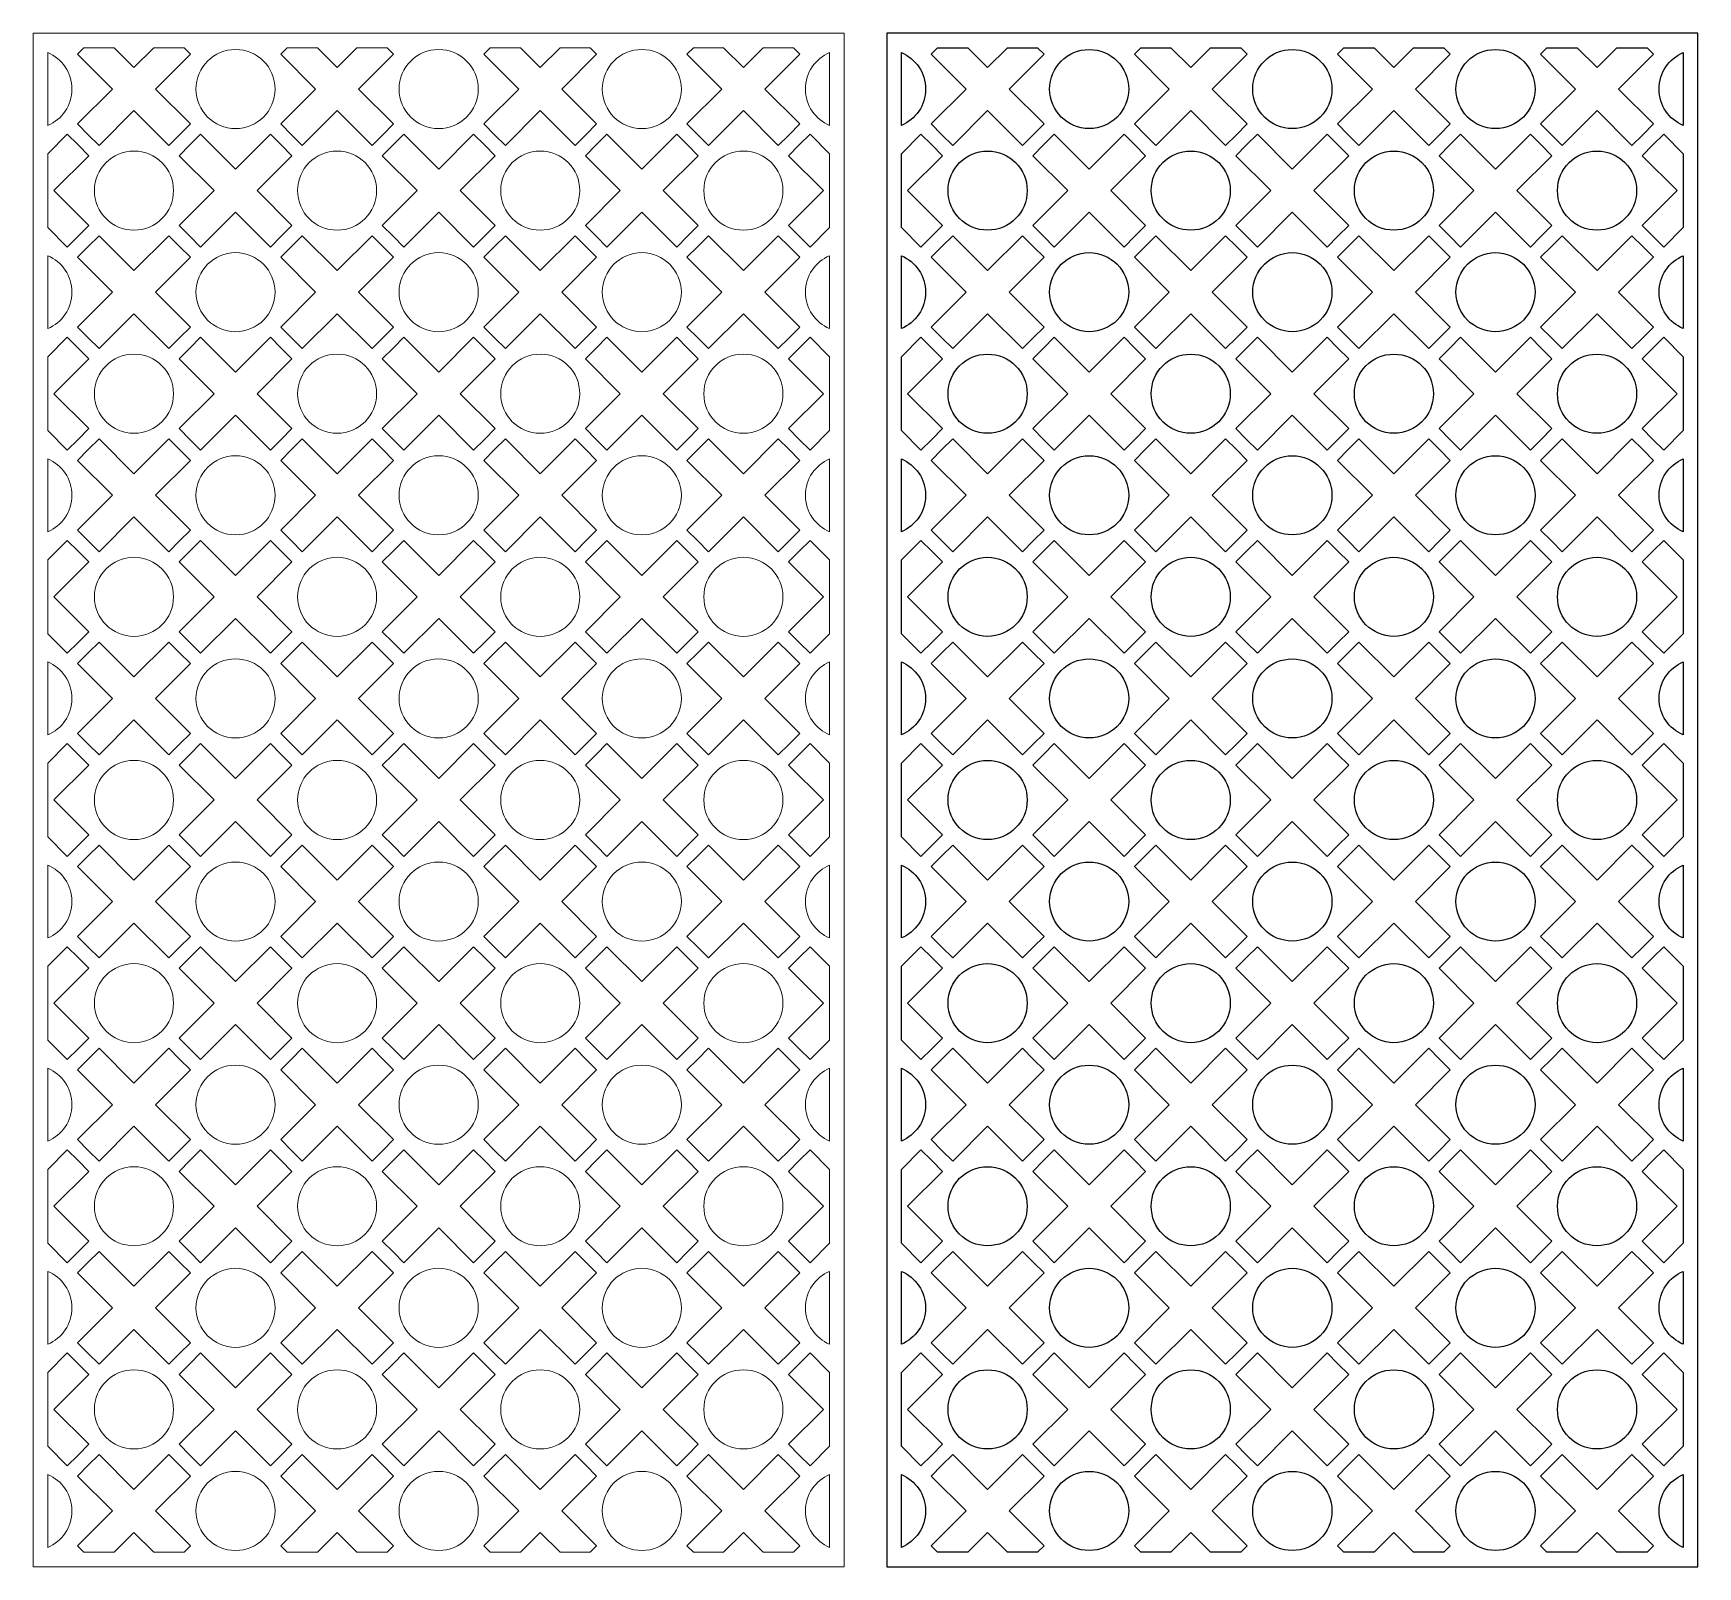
# Model space of a CAD drawing. Header units: centimetres. Extents: x -9.2 to 9.4, y -3.1 to 14.1.
import ezdxf

# ---------------------------------------------------------------- set-up
doc = ezdxf.new("R2010")
doc.units = ezdxf.units.CM
doc.header["$MEASUREMENT"] = 0
doc.layers.add('layer 1', color=7, linetype='Continuous')

msp = doc.modelspace()

# ---------------------------------------------------------------- linework, layer by layer
at = {"layer": 'layer 1', "color": 242, "lineweight": 9}
for points, knots in [([(-9.24841, 14.07926), (-9.24841, 14.07926), (-9.08592, 14.07926), (-9.08592, 14.07926), (-9.08592, 14.07926), (-9.08592, 14.07926), (-0.32213, 14.07926), (-0.32213, 14.07926), (-0.32213, 14.07926), (-0.32213, 14.07926), (-0.15964, 14.07926), (-0.15964, 14.07926), (-0.15964, 14.07926), (-0.15964, 14.07926), (-0.15964, 13.91677), (-0.15964, 13.91677), (-0.15964, 13.91677), (-0.15964, 13.91677), (-0.15964, -2.94877), (-0.15964, -2.94877), (-0.15964, -2.94877), (-0.15964, -2.94877), (-0.15964, -3.11126), (-0.15964, -3.11126), (-0.15964, -3.11126), (-0.15964, -3.11126), (-0.32213, -3.11126), (-0.32213, -3.11126), (-0.32213, -3.11126), (-0.32213, -3.11126), (-9.08592, -3.11126), (-9.08592, -3.11126), (-9.08592, -3.11126), (-9.08592, -3.11126), (-9.24841, -3.11126), (-9.24841, -3.11126), (-9.24841, -3.11126), (-9.24841, -3.11126), (-9.24841, -2.94877), (-9.24841, -2.94877), (-9.24841, -2.94877), (-9.24841, -2.94877), (-9.24841, 13.91677), (-9.24841, 13.91677), (-9.24841, 13.91677), (-9.24841, 13.91677), (-9.24841, 14.07926), (-9.24841, 14.07926)], [0, 0, 0, 0, 0.07692308, 0.07692308, 0.07692308, 0.07692308, 0.15384615, 0.15384615, 0.15384615, 0.15384615, 0.23076923, 0.23076923, 0.23076923, 0.23076923, 0.30769231, 0.30769231, 0.30769231, 0.30769231, 0.38461538, 0.38461538, 0.38461538, 0.38461538, 0.46153846, 0.46153846, 0.46153846, 0.46153846, 0.53846154, 0.53846154, 0.53846154, 0.53846154, 0.61538462, 0.61538462, 0.61538462, 0.61538462, 0.69230769, 0.69230769, 0.69230769, 0.69230769, 0.76923077, 0.76923077, 0.76923077, 0.76923077, 0.84615385, 0.84615385, 0.84615385, 0.84615385, 1, 1, 1, 1]), ([(-9.08592, 13.86264), (-9.08592, 13.86264), (-9.08592, 13.04562), (-9.08592, 13.04562), (-9.08592, 13.04562), (-8.92675, 13.11292), (-8.81497, 13.27049), (-8.81497, 13.45407), (-8.81497, 13.45407), (-8.81497, 13.63769), (-8.92675, 13.79533), (-9.08592, 13.86264)], [0, 0, 0, 0, 0.25, 0.25, 0.25, 0.25, 0.5, 0.5, 0.5, 0.5, 1, 1, 1, 1]), ([(-7.5588, 13.91677), (-7.5588, 13.91677), (-7.89826, 13.91677), (-7.89826, 13.91677), (-7.89826, 13.91677), (-7.89826, 13.91677), (-8.11977, 13.69527), (-8.11977, 13.69527), (-8.11977, 13.69527), (-8.11977, 13.69527), (-8.34127, 13.91677), (-8.34127, 13.91677), (-8.34127, 13.91677), (-8.34127, 13.91677), (-8.68074, 13.91677), (-8.68074, 13.91677), (-8.68074, 13.91677), (-8.68074, 13.91677), (-8.7522, 13.84529), (-8.7522, 13.84529), (-8.7522, 13.84529), (-8.7522, 13.84529), (-8.36099, 13.45407), (-8.36099, 13.45407), (-8.36099, 13.45407), (-8.36099, 13.45407), (-8.7522, 13.06282), (-8.7522, 13.06282), (-8.7522, 13.06282), (-8.7522, 13.06282), (-8.63161, 12.94222), (-8.63161, 12.94222), (-8.63161, 12.94222), (-8.63161, 12.94222), (-8.51099, 12.82163), (-8.51099, 12.82163), (-8.51099, 12.82163), (-8.51099, 12.82163), (-8.11977, 13.21284), (-8.11977, 13.21284), (-8.11977, 13.21284), (-8.11977, 13.21284), (-7.72852, 12.82163), (-7.72852, 12.82163), (-7.72852, 12.82163), (-7.72852, 12.82163), (-7.60793, 12.94222), (-7.60793, 12.94222), (-7.60793, 12.94222), (-7.60793, 12.94222), (-7.48734, 13.06282), (-7.48734, 13.06282), (-7.48734, 13.06282), (-7.48734, 13.06282), (-7.87856, 13.45407), (-7.87856, 13.45407), (-7.87856, 13.45407), (-7.87856, 13.45407), (-7.48734, 13.84529), (-7.48734, 13.84529), (-7.48734, 13.84529), (-7.48734, 13.84529), (-7.5588, 13.91677), (-7.5588, 13.91677)], [0, 0, 0, 0, 0.05882353, 0.05882353, 0.05882353, 0.05882353, 0.11764706, 0.11764706, 0.11764706, 0.11764706, 0.17647059, 0.17647059, 0.17647059, 0.17647059, 0.23529412, 0.23529412, 0.23529412, 0.23529412, 0.29411765, 0.29411765, 0.29411765, 0.29411765, 0.35294118, 0.35294118, 0.35294118, 0.35294118, 0.41176471, 0.41176471, 0.41176471, 0.41176471, 0.47058824, 0.47058824, 0.47058824, 0.47058824, 0.52941176, 0.52941176, 0.52941176, 0.52941176, 0.58823529, 0.58823529, 0.58823529, 0.58823529, 0.64705882, 0.64705882, 0.64705882, 0.64705882, 0.70588235, 0.70588235, 0.70588235, 0.70588235, 0.76470588, 0.76470588, 0.76470588, 0.76470588, 0.82352941, 0.82352941, 0.82352941, 0.82352941, 0.88235294, 0.88235294, 0.88235294, 0.88235294, 1, 1, 1, 1]), ([(-6.98119, 13.01076), (-6.73639, 13.01076), (-6.53781, 13.20935), (-6.53781, 13.45407), (-6.53781, 13.45407), (-6.53781, 13.69882), (-6.73639, 13.89746), (-6.98119, 13.89746), (-6.98119, 13.89746), (-7.22591, 13.89746), (-7.42452, 13.69882), (-7.42452, 13.45407), (-7.42452, 13.45407), (-7.42452, 13.20935), (-7.22591, 13.01076), (-6.98119, 13.01076)], [0, 0, 0, 0, 0.2, 0.2, 0.2, 0.2, 0.4, 0.4, 0.4, 0.4, 0.6, 0.6, 0.6, 0.6, 1, 1, 1, 1]), ([(-5.28162, 13.91677), (-5.28162, 13.91677), (-5.62111, 13.91677), (-5.62111, 13.91677), (-5.62111, 13.91677), (-5.62111, 13.91677), (-5.8426, 13.69527), (-5.8426, 13.69527), (-5.8426, 13.69527), (-5.8426, 13.69527), (-6.0641, 13.91677), (-6.0641, 13.91677), (-6.0641, 13.91677), (-6.0641, 13.91677), (-6.40359, 13.91677), (-6.40359, 13.91677), (-6.40359, 13.91677), (-6.40359, 13.91677), (-6.47503, 13.84529), (-6.47503, 13.84529), (-6.47503, 13.84529), (-6.47503, 13.84529), (-6.08381, 13.45407), (-6.08381, 13.45407), (-6.08381, 13.45407), (-6.08381, 13.45407), (-6.47503, 13.06282), (-6.47503, 13.06282), (-6.47503, 13.06282), (-6.47503, 13.06282), (-6.35446, 12.94222), (-6.35446, 12.94222), (-6.35446, 12.94222), (-6.35446, 12.94222), (-6.23386, 12.82163), (-6.23386, 12.82163), (-6.23386, 12.82163), (-6.23386, 12.82163), (-5.8426, 13.21284), (-5.8426, 13.21284), (-5.8426, 13.21284), (-5.8426, 13.21284), (-5.45138, 12.82163), (-5.45138, 12.82163), (-5.45138, 12.82163), (-5.45138, 12.82163), (-5.33075, 12.94222), (-5.33075, 12.94222), (-5.33075, 12.94222), (-5.33075, 12.94222), (-5.21017, 13.06282), (-5.21017, 13.06282), (-5.21017, 13.06282), (-5.21017, 13.06282), (-5.6014, 13.45407), (-5.6014, 13.45407), (-5.6014, 13.45407), (-5.6014, 13.45407), (-5.21017, 13.84529), (-5.21017, 13.84529), (-5.21017, 13.84529), (-5.21017, 13.84529), (-5.28162, 13.91677), (-5.28162, 13.91677)], [0, 0, 0, 0, 0.05882353, 0.05882353, 0.05882353, 0.05882353, 0.11764706, 0.11764706, 0.11764706, 0.11764706, 0.17647059, 0.17647059, 0.17647059, 0.17647059, 0.23529412, 0.23529412, 0.23529412, 0.23529412, 0.29411765, 0.29411765, 0.29411765, 0.29411765, 0.35294118, 0.35294118, 0.35294118, 0.35294118, 0.41176471, 0.41176471, 0.41176471, 0.41176471, 0.47058824, 0.47058824, 0.47058824, 0.47058824, 0.52941176, 0.52941176, 0.52941176, 0.52941176, 0.58823529, 0.58823529, 0.58823529, 0.58823529, 0.64705882, 0.64705882, 0.64705882, 0.64705882, 0.70588235, 0.70588235, 0.70588235, 0.70588235, 0.76470588, 0.76470588, 0.76470588, 0.76470588, 0.82352941, 0.82352941, 0.82352941, 0.82352941, 0.88235294, 0.88235294, 0.88235294, 0.88235294, 1, 1, 1, 1]), ([(-4.70403, 13.01076), (-4.45926, 13.01076), (-4.26068, 13.20935), (-4.26068, 13.45407), (-4.26068, 13.45407), (-4.26068, 13.69882), (-4.45926, 13.89746), (-4.70403, 13.89746), (-4.70403, 13.89746), (-4.94876, 13.89746), (-5.14737, 13.69882), (-5.14737, 13.45407), (-5.14737, 13.45407), (-5.14737, 13.20935), (-4.94876, 13.01076), (-4.70403, 13.01076)], [0, 0, 0, 0, 0.2, 0.2, 0.2, 0.2, 0.4, 0.4, 0.4, 0.4, 0.6, 0.6, 0.6, 0.6, 1, 1, 1, 1]), ([(-3.00446, 13.91677), (-3.00446, 13.91677), (-3.34394, 13.91677), (-3.34394, 13.91677), (-3.34394, 13.91677), (-3.34394, 13.91677), (-3.56541, 13.69527), (-3.56541, 13.69527), (-3.56541, 13.69527), (-3.56541, 13.69527), (-3.78692, 13.91677), (-3.78692, 13.91677), (-3.78692, 13.91677), (-3.78692, 13.91677), (-4.12641, 13.91677), (-4.12641, 13.91677), (-4.12641, 13.91677), (-4.12641, 13.91677), (-4.19786, 13.84529), (-4.19786, 13.84529), (-4.19786, 13.84529), (-4.19786, 13.84529), (-3.80666, 13.45407), (-3.80666, 13.45407), (-3.80666, 13.45407), (-3.80666, 13.45407), (-4.19786, 13.06282), (-4.19786, 13.06282), (-4.19786, 13.06282), (-4.19786, 13.06282), (-4.07728, 12.94222), (-4.07728, 12.94222), (-4.07728, 12.94222), (-4.07728, 12.94222), (-3.95667, 12.82163), (-3.95667, 12.82163), (-3.95667, 12.82163), (-3.95667, 12.82163), (-3.56541, 13.21284), (-3.56541, 13.21284), (-3.56541, 13.21284), (-3.56541, 13.21284), (-3.17421, 12.82163), (-3.17421, 12.82163), (-3.17421, 12.82163), (-3.17421, 12.82163), (-3.05359, 12.94222), (-3.05359, 12.94222), (-3.05359, 12.94222), (-3.05359, 12.94222), (-2.933, 13.06282), (-2.933, 13.06282), (-2.933, 13.06282), (-2.933, 13.06282), (-3.32423, 13.45407), (-3.32423, 13.45407), (-3.32423, 13.45407), (-3.32423, 13.45407), (-2.933, 13.84529), (-2.933, 13.84529), (-2.933, 13.84529), (-2.933, 13.84529), (-3.00446, 13.91677), (-3.00446, 13.91677)], [0, 0, 0, 0, 0.05882353, 0.05882353, 0.05882353, 0.05882353, 0.11764706, 0.11764706, 0.11764706, 0.11764706, 0.17647059, 0.17647059, 0.17647059, 0.17647059, 0.23529412, 0.23529412, 0.23529412, 0.23529412, 0.29411765, 0.29411765, 0.29411765, 0.29411765, 0.35294118, 0.35294118, 0.35294118, 0.35294118, 0.41176471, 0.41176471, 0.41176471, 0.41176471, 0.47058824, 0.47058824, 0.47058824, 0.47058824, 0.52941176, 0.52941176, 0.52941176, 0.52941176, 0.58823529, 0.58823529, 0.58823529, 0.58823529, 0.64705882, 0.64705882, 0.64705882, 0.64705882, 0.70588235, 0.70588235, 0.70588235, 0.70588235, 0.76470588, 0.76470588, 0.76470588, 0.76470588, 0.82352941, 0.82352941, 0.82352941, 0.82352941, 0.88235294, 0.88235294, 0.88235294, 0.88235294, 1, 1, 1, 1]), ([(-2.42687, 13.01076), (-2.18211, 13.01076), (-1.98348, 13.20935), (-1.98348, 13.45407), (-1.98348, 13.45407), (-1.98348, 13.69882), (-2.18211, 13.89746), (-2.42687, 13.89746), (-2.42687, 13.89746), (-2.67159, 13.89746), (-2.87018, 13.69882), (-2.87018, 13.45407), (-2.87018, 13.45407), (-2.87018, 13.20935), (-2.67159, 13.01076), (-2.42687, 13.01076)], [0, 0, 0, 0, 0.2, 0.2, 0.2, 0.2, 0.4, 0.4, 0.4, 0.4, 0.6, 0.6, 0.6, 0.6, 1, 1, 1, 1]), ([(-0.72731, 13.91677), (-0.72731, 13.91677), (-1.06678, 13.91677), (-1.06678, 13.91677), (-1.06678, 13.91677), (-1.06678, 13.91677), (-1.28828, 13.69527), (-1.28828, 13.69527), (-1.28828, 13.69527), (-1.28828, 13.69527), (-1.50979, 13.91677), (-1.50979, 13.91677), (-1.50979, 13.91677), (-1.50979, 13.91677), (-1.84925, 13.91677), (-1.84925, 13.91677), (-1.84925, 13.91677), (-1.84925, 13.91677), (-1.92071, 13.84529), (-1.92071, 13.84529), (-1.92071, 13.84529), (-1.92071, 13.84529), (-1.52949, 13.45407), (-1.52949, 13.45407), (-1.52949, 13.45407), (-1.52949, 13.45407), (-1.92071, 13.06282), (-1.92071, 13.06282), (-1.92071, 13.06282), (-1.92071, 13.06282), (-1.80012, 12.94222), (-1.80012, 12.94222), (-1.80012, 12.94222), (-1.80012, 12.94222), (-1.67952, 12.82163), (-1.67952, 12.82163), (-1.67952, 12.82163), (-1.67952, 12.82163), (-1.28828, 13.21284), (-1.28828, 13.21284), (-1.28828, 13.21284), (-1.28828, 13.21284), (-0.89706, 12.82163), (-0.89706, 12.82163), (-0.89706, 12.82163), (-0.89706, 12.82163), (-0.77644, 12.94222), (-0.77644, 12.94222), (-0.77644, 12.94222), (-0.77644, 12.94222), (-0.65585, 13.06282), (-0.65585, 13.06282), (-0.65585, 13.06282), (-0.65585, 13.06282), (-1.04706, 13.45407), (-1.04706, 13.45407), (-1.04706, 13.45407), (-1.04706, 13.45407), (-0.65585, 13.84529), (-0.65585, 13.84529), (-0.65585, 13.84529), (-0.65585, 13.84529), (-0.72731, 13.91677), (-0.72731, 13.91677)], [0, 0, 0, 0, 0.05882353, 0.05882353, 0.05882353, 0.05882353, 0.11764706, 0.11764706, 0.11764706, 0.11764706, 0.17647059, 0.17647059, 0.17647059, 0.17647059, 0.23529412, 0.23529412, 0.23529412, 0.23529412, 0.29411765, 0.29411765, 0.29411765, 0.29411765, 0.35294118, 0.35294118, 0.35294118, 0.35294118, 0.41176471, 0.41176471, 0.41176471, 0.41176471, 0.47058824, 0.47058824, 0.47058824, 0.47058824, 0.52941176, 0.52941176, 0.52941176, 0.52941176, 0.58823529, 0.58823529, 0.58823529, 0.58823529, 0.64705882, 0.64705882, 0.64705882, 0.64705882, 0.70588235, 0.70588235, 0.70588235, 0.70588235, 0.76470588, 0.76470588, 0.76470588, 0.76470588, 0.82352941, 0.82352941, 0.82352941, 0.82352941, 0.88235294, 0.88235294, 0.88235294, 0.88235294, 1, 1, 1, 1]), ([(-0.32213, 13.04562), (-0.32213, 13.04562), (-0.32213, 13.86264), (-0.32213, 13.86264), (-0.32213, 13.86264), (-0.48128, 13.79533), (-0.59302, 13.63769), (-0.59302, 13.45407), (-0.59302, 13.45407), (-0.59302, 13.27049), (-0.48128, 13.11292), (-0.32213, 13.04562)], [0, 0, 0, 0, 0.25, 0.25, 0.25, 0.25, 0.5, 0.5, 0.5, 0.5, 1, 1, 1, 1]), ([(-9.08592, 12.72914), (-9.08592, 12.72914), (-9.08592, 11.90185), (-9.08592, 11.90185), (-9.08592, 11.90185), (-9.08592, 11.90185), (-8.8671, 11.68304), (-8.8671, 11.68304), (-8.8671, 11.68304), (-8.8671, 11.68304), (-8.74651, 11.80365), (-8.74651, 11.80365), (-8.74651, 11.80365), (-8.74651, 11.80365), (-8.62592, 11.92426), (-8.62592, 11.92426), (-8.62592, 11.92426), (-8.62592, 11.92426), (-9.01714, 12.31548), (-9.01714, 12.31548), (-9.01714, 12.31548), (-9.01714, 12.31548), (-8.62592, 12.70674), (-8.62592, 12.70674), (-8.62592, 12.70674), (-8.62592, 12.70674), (-8.74651, 12.82734), (-8.74651, 12.82734), (-8.74651, 12.82734), (-8.74651, 12.82734), (-8.8671, 12.94797), (-8.8671, 12.94797), (-8.8671, 12.94797), (-8.8671, 12.94797), (-9.08592, 12.72914), (-9.08592, 12.72914)], [0, 0, 0, 0, 0.1, 0.1, 0.1, 0.1, 0.2, 0.2, 0.2, 0.2, 0.3, 0.3, 0.3, 0.3, 0.4, 0.4, 0.4, 0.4, 0.5, 0.5, 0.5, 0.5, 0.6, 0.6, 0.6, 0.6, 0.7, 0.7, 0.7, 0.7, 0.8, 0.8, 0.8, 0.8, 1, 1, 1, 1]), ([(-7.49304, 12.82734), (-7.49304, 12.82734), (-7.61364, 12.70674), (-7.61364, 12.70674), (-7.61364, 12.70674), (-7.61364, 12.70674), (-7.22239, 12.31548), (-7.22239, 12.31548), (-7.22239, 12.31548), (-7.22239, 12.31548), (-7.61364, 11.92426), (-7.61364, 11.92426), (-7.61364, 11.92426), (-7.61364, 11.92426), (-7.49304, 11.80365), (-7.49304, 11.80365), (-7.49304, 11.80365), (-7.49304, 11.80365), (-7.37242, 11.68304), (-7.37242, 11.68304), (-7.37242, 11.68304), (-7.37242, 11.68304), (-6.98119, 12.07427), (-6.98119, 12.07427), (-6.98119, 12.07427), (-6.98119, 12.07427), (-6.58993, 11.68304), (-6.58993, 11.68304), (-6.58993, 11.68304), (-6.58993, 11.68304), (-6.46933, 11.80365), (-6.46933, 11.80365), (-6.46933, 11.80365), (-6.46933, 11.80365), (-6.34875, 11.92426), (-6.34875, 11.92426), (-6.34875, 11.92426), (-6.34875, 11.92426), (-6.73996, 12.31548), (-6.73996, 12.31548), (-6.73996, 12.31548), (-6.73996, 12.31548), (-6.34875, 12.70674), (-6.34875, 12.70674), (-6.34875, 12.70674), (-6.34875, 12.70674), (-6.46933, 12.82734), (-6.46933, 12.82734), (-6.46933, 12.82734), (-6.46933, 12.82734), (-6.58993, 12.94797), (-6.58993, 12.94797), (-6.58993, 12.94797), (-6.58993, 12.94797), (-6.98119, 12.55671), (-6.98119, 12.55671), (-6.98119, 12.55671), (-6.98119, 12.55671), (-7.37242, 12.94797), (-7.37242, 12.94797), (-7.37242, 12.94797), (-7.37242, 12.94797), (-7.49304, 12.82734), (-7.49304, 12.82734)], [0, 0, 0, 0, 0.05882353, 0.05882353, 0.05882353, 0.05882353, 0.11764706, 0.11764706, 0.11764706, 0.11764706, 0.17647059, 0.17647059, 0.17647059, 0.17647059, 0.23529412, 0.23529412, 0.23529412, 0.23529412, 0.29411765, 0.29411765, 0.29411765, 0.29411765, 0.35294118, 0.35294118, 0.35294118, 0.35294118, 0.41176471, 0.41176471, 0.41176471, 0.41176471, 0.47058824, 0.47058824, 0.47058824, 0.47058824, 0.52941176, 0.52941176, 0.52941176, 0.52941176, 0.58823529, 0.58823529, 0.58823529, 0.58823529, 0.64705882, 0.64705882, 0.64705882, 0.64705882, 0.70588235, 0.70588235, 0.70588235, 0.70588235, 0.76470588, 0.76470588, 0.76470588, 0.76470588, 0.82352941, 0.82352941, 0.82352941, 0.82352941, 0.88235294, 0.88235294, 0.88235294, 0.88235294, 1, 1, 1, 1]), ([(-5.21589, 12.82734), (-5.21589, 12.82734), (-5.33646, 12.70674), (-5.33646, 12.70674), (-5.33646, 12.70674), (-5.33646, 12.70674), (-4.94523, 12.31548), (-4.94523, 12.31548), (-4.94523, 12.31548), (-4.94523, 12.31548), (-5.33646, 11.92426), (-5.33646, 11.92426), (-5.33646, 11.92426), (-5.33646, 11.92426), (-5.21589, 11.80365), (-5.21589, 11.80365), (-5.21589, 11.80365), (-5.21589, 11.80365), (-5.09527, 11.68304), (-5.09527, 11.68304), (-5.09527, 11.68304), (-5.09527, 11.68304), (-4.70403, 12.07427), (-4.70403, 12.07427), (-4.70403, 12.07427), (-4.70403, 12.07427), (-4.31278, 11.68304), (-4.31278, 11.68304), (-4.31278, 11.68304), (-4.31278, 11.68304), (-4.19216, 11.80365), (-4.19216, 11.80365), (-4.19216, 11.80365), (-4.19216, 11.80365), (-4.07158, 11.92426), (-4.07158, 11.92426), (-4.07158, 11.92426), (-4.07158, 11.92426), (-4.46282, 12.31548), (-4.46282, 12.31548), (-4.46282, 12.31548), (-4.46282, 12.31548), (-4.07158, 12.70674), (-4.07158, 12.70674), (-4.07158, 12.70674), (-4.07158, 12.70674), (-4.19216, 12.82734), (-4.19216, 12.82734), (-4.19216, 12.82734), (-4.19216, 12.82734), (-4.31278, 12.94797), (-4.31278, 12.94797), (-4.31278, 12.94797), (-4.31278, 12.94797), (-4.70403, 12.55671), (-4.70403, 12.55671), (-4.70403, 12.55671), (-4.70403, 12.55671), (-5.09527, 12.94797), (-5.09527, 12.94797), (-5.09527, 12.94797), (-5.09527, 12.94797), (-5.21589, 12.82734), (-5.21589, 12.82734)], [0, 0, 0, 0, 0.05882353, 0.05882353, 0.05882353, 0.05882353, 0.11764706, 0.11764706, 0.11764706, 0.11764706, 0.17647059, 0.17647059, 0.17647059, 0.17647059, 0.23529412, 0.23529412, 0.23529412, 0.23529412, 0.29411765, 0.29411765, 0.29411765, 0.29411765, 0.35294118, 0.35294118, 0.35294118, 0.35294118, 0.41176471, 0.41176471, 0.41176471, 0.41176471, 0.47058824, 0.47058824, 0.47058824, 0.47058824, 0.52941176, 0.52941176, 0.52941176, 0.52941176, 0.58823529, 0.58823529, 0.58823529, 0.58823529, 0.64705882, 0.64705882, 0.64705882, 0.64705882, 0.70588235, 0.70588235, 0.70588235, 0.70588235, 0.76470588, 0.76470588, 0.76470588, 0.76470588, 0.82352941, 0.82352941, 0.82352941, 0.82352941, 0.88235294, 0.88235294, 0.88235294, 0.88235294, 1, 1, 1, 1]), ([(-2.93871, 11.80365), (-2.93871, 11.80365), (-2.8181, 11.68304), (-2.8181, 11.68304), (-2.8181, 11.68304), (-2.8181, 11.68304), (-2.42687, 12.07427), (-2.42687, 12.07427), (-2.42687, 12.07427), (-2.42687, 12.07427), (-2.03563, 11.68304), (-2.03563, 11.68304), (-2.03563, 11.68304), (-2.03563, 11.68304), (-1.91501, 11.80365), (-1.91501, 11.80365), (-1.91501, 11.80365), (-1.91501, 11.80365), (-1.79441, 11.92426), (-1.79441, 11.92426), (-1.79441, 11.92426), (-1.79441, 11.92426), (-2.18565, 12.31548), (-2.18565, 12.31548), (-2.18565, 12.31548), (-2.18565, 12.31548), (-1.79441, 12.70674), (-1.79441, 12.70674), (-1.79441, 12.70674), (-1.79441, 12.70674), (-1.91501, 12.82734), (-1.91501, 12.82734), (-1.91501, 12.82734), (-1.91501, 12.82734), (-2.03563, 12.94797), (-2.03563, 12.94797), (-2.03563, 12.94797), (-2.03563, 12.94797), (-2.42687, 12.55671), (-2.42687, 12.55671), (-2.42687, 12.55671), (-2.42687, 12.55671), (-2.8181, 12.94797), (-2.8181, 12.94797), (-2.8181, 12.94797), (-2.8181, 12.94797), (-2.93871, 12.82734), (-2.93871, 12.82734), (-2.93871, 12.82734), (-2.93871, 12.82734), (-3.05931, 12.70674), (-3.05931, 12.70674), (-3.05931, 12.70674), (-3.05931, 12.70674), (-2.66809, 12.31548), (-2.66809, 12.31548), (-2.66809, 12.31548), (-2.66809, 12.31548), (-3.05931, 11.92426), (-3.05931, 11.92426), (-3.05931, 11.92426), (-3.05931, 11.92426), (-2.93871, 11.80365), (-2.93871, 11.80365)], [0, 0, 0, 0, 0.05882353, 0.05882353, 0.05882353, 0.05882353, 0.11764706, 0.11764706, 0.11764706, 0.11764706, 0.17647059, 0.17647059, 0.17647059, 0.17647059, 0.23529412, 0.23529412, 0.23529412, 0.23529412, 0.29411765, 0.29411765, 0.29411765, 0.29411765, 0.35294118, 0.35294118, 0.35294118, 0.35294118, 0.41176471, 0.41176471, 0.41176471, 0.41176471, 0.47058824, 0.47058824, 0.47058824, 0.47058824, 0.52941176, 0.52941176, 0.52941176, 0.52941176, 0.58823529, 0.58823529, 0.58823529, 0.58823529, 0.64705882, 0.64705882, 0.64705882, 0.64705882, 0.70588235, 0.70588235, 0.70588235, 0.70588235, 0.76470588, 0.76470588, 0.76470588, 0.76470588, 0.82352941, 0.82352941, 0.82352941, 0.82352941, 0.88235294, 0.88235294, 0.88235294, 0.88235294, 1, 1, 1, 1]), ([(-0.32213, 11.90185), (-0.32213, 11.90185), (-0.32213, 12.72914), (-0.32213, 12.72914), (-0.32213, 12.72914), (-0.32213, 12.72914), (-0.54095, 12.94797), (-0.54095, 12.94797), (-0.54095, 12.94797), (-0.54095, 12.94797), (-0.66154, 12.82734), (-0.66154, 12.82734), (-0.66154, 12.82734), (-0.66154, 12.82734), (-0.78213, 12.70674), (-0.78213, 12.70674), (-0.78213, 12.70674), (-0.78213, 12.70674), (-0.39092, 12.31548), (-0.39092, 12.31548), (-0.39092, 12.31548), (-0.39092, 12.31548), (-0.78213, 11.92426), (-0.78213, 11.92426), (-0.78213, 11.92426), (-0.78213, 11.92426), (-0.66154, 11.80365), (-0.66154, 11.80365), (-0.66154, 11.80365), (-0.66154, 11.80365), (-0.54095, 11.68304), (-0.54095, 11.68304), (-0.54095, 11.68304), (-0.54095, 11.68304), (-0.32213, 11.90185), (-0.32213, 11.90185)], [0, 0, 0, 0, 0.1, 0.1, 0.1, 0.1, 0.2, 0.2, 0.2, 0.2, 0.3, 0.3, 0.3, 0.3, 0.4, 0.4, 0.4, 0.4, 0.5, 0.5, 0.5, 0.5, 0.6, 0.6, 0.6, 0.6, 0.7, 0.7, 0.7, 0.7, 0.8, 0.8, 0.8, 0.8, 1, 1, 1, 1]), ([(-8.11977, 11.87215), (-7.87502, 11.87215), (-7.6764, 12.07077), (-7.6764, 12.31548), (-7.6764, 12.31548), (-7.6764, 12.56024), (-7.87502, 12.75886), (-8.11977, 12.75886), (-8.11977, 12.75886), (-8.36451, 12.75886), (-8.56311, 12.56024), (-8.56311, 12.31548), (-8.56311, 12.31548), (-8.56311, 12.07077), (-8.36451, 11.87215), (-8.11977, 11.87215)], [0, 0, 0, 0, 0.2, 0.2, 0.2, 0.2, 0.4, 0.4, 0.4, 0.4, 0.6, 0.6, 0.6, 0.6, 1, 1, 1, 1]), ([(-5.8426, 11.87215), (-5.59784, 11.87215), (-5.39923, 12.07077), (-5.39923, 12.31548), (-5.39923, 12.31548), (-5.39923, 12.56024), (-5.59784, 12.75886), (-5.8426, 12.75886), (-5.8426, 12.75886), (-6.08734, 12.75886), (-6.28595, 12.56024), (-6.28595, 12.31548), (-6.28595, 12.31548), (-6.28595, 12.07077), (-6.08734, 11.87215), (-5.8426, 11.87215)], [0, 0, 0, 0, 0.2, 0.2, 0.2, 0.2, 0.4, 0.4, 0.4, 0.4, 0.6, 0.6, 0.6, 0.6, 1, 1, 1, 1]), ([(-3.56541, 11.87215), (-3.3207, 11.87215), (-3.12208, 12.07077), (-3.12208, 12.31548), (-3.12208, 12.31548), (-3.12208, 12.56024), (-3.3207, 12.75886), (-3.56541, 12.75886), (-3.56541, 12.75886), (-3.81016, 12.75886), (-4.00878, 12.56024), (-4.00878, 12.31548), (-4.00878, 12.31548), (-4.00878, 12.07077), (-3.81016, 11.87215), (-3.56541, 11.87215)], [0, 0, 0, 0, 0.2, 0.2, 0.2, 0.2, 0.4, 0.4, 0.4, 0.4, 0.6, 0.6, 0.6, 0.6, 1, 1, 1, 1]), ([(-1.28828, 11.87215), (-1.04354, 11.87215), (-0.84492, 12.07077), (-0.84492, 12.31548), (-0.84492, 12.31548), (-0.84492, 12.56024), (-1.04354, 12.75886), (-1.28828, 12.75886), (-1.28828, 12.75886), (-1.53302, 12.75886), (-1.73161, 12.56024), (-1.73161, 12.31548), (-1.73161, 12.31548), (-1.73161, 12.07077), (-1.53302, 11.87215), (-1.28828, 11.87215)], [0, 0, 0, 0, 0.2, 0.2, 0.2, 0.2, 0.4, 0.4, 0.4, 0.4, 0.6, 0.6, 0.6, 0.6, 1, 1, 1, 1]), ([(-7.60793, 11.68875), (-7.60793, 11.68875), (-7.72852, 11.80936), (-7.72852, 11.80936), (-7.72852, 11.80936), (-7.72852, 11.80936), (-8.11977, 11.41813), (-8.11977, 11.41813), (-8.11977, 11.41813), (-8.11977, 11.41813), (-8.51099, 11.80936), (-8.51099, 11.80936), (-8.51099, 11.80936), (-8.51099, 11.80936), (-8.63161, 11.68875), (-8.63161, 11.68875), (-8.63161, 11.68875), (-8.63161, 11.68875), (-8.7522, 11.56815), (-8.7522, 11.56815), (-8.7522, 11.56815), (-8.7522, 11.56815), (-8.36099, 11.17694), (-8.36099, 11.17694), (-8.36099, 11.17694), (-8.36099, 11.17694), (-8.7522, 10.78567), (-8.7522, 10.78567), (-8.7522, 10.78567), (-8.7522, 10.78567), (-8.63161, 10.66507), (-8.63161, 10.66507), (-8.63161, 10.66507), (-8.63161, 10.66507), (-8.51099, 10.54447), (-8.51099, 10.54447), (-8.51099, 10.54447), (-8.51099, 10.54447), (-8.11977, 10.93568), (-8.11977, 10.93568), (-8.11977, 10.93568), (-8.11977, 10.93568), (-7.72852, 10.54447), (-7.72852, 10.54447), (-7.72852, 10.54447), (-7.72852, 10.54447), (-7.60793, 10.66507), (-7.60793, 10.66507), (-7.60793, 10.66507), (-7.60793, 10.66507), (-7.48734, 10.78567), (-7.48734, 10.78567), (-7.48734, 10.78567), (-7.48734, 10.78567), (-7.87856, 11.17694), (-7.87856, 11.17694), (-7.87856, 11.17694), (-7.87856, 11.17694), (-7.48734, 11.56815), (-7.48734, 11.56815), (-7.48734, 11.56815), (-7.48734, 11.56815), (-7.60793, 11.68875), (-7.60793, 11.68875)], [0, 0, 0, 0, 0.05882353, 0.05882353, 0.05882353, 0.05882353, 0.11764706, 0.11764706, 0.11764706, 0.11764706, 0.17647059, 0.17647059, 0.17647059, 0.17647059, 0.23529412, 0.23529412, 0.23529412, 0.23529412, 0.29411765, 0.29411765, 0.29411765, 0.29411765, 0.35294118, 0.35294118, 0.35294118, 0.35294118, 0.41176471, 0.41176471, 0.41176471, 0.41176471, 0.47058824, 0.47058824, 0.47058824, 0.47058824, 0.52941176, 0.52941176, 0.52941176, 0.52941176, 0.58823529, 0.58823529, 0.58823529, 0.58823529, 0.64705882, 0.64705882, 0.64705882, 0.64705882, 0.70588235, 0.70588235, 0.70588235, 0.70588235, 0.76470588, 0.76470588, 0.76470588, 0.76470588, 0.82352941, 0.82352941, 0.82352941, 0.82352941, 0.88235294, 0.88235294, 0.88235294, 0.88235294, 1, 1, 1, 1]), ([(-6.35446, 11.68875), (-6.35446, 11.68875), (-6.47503, 11.56815), (-6.47503, 11.56815), (-6.47503, 11.56815), (-6.47503, 11.56815), (-6.08381, 11.17694), (-6.08381, 11.17694), (-6.08381, 11.17694), (-6.08381, 11.17694), (-6.47503, 10.78567), (-6.47503, 10.78567), (-6.47503, 10.78567), (-6.47503, 10.78567), (-6.35446, 10.66507), (-6.35446, 10.66507), (-6.35446, 10.66507), (-6.35446, 10.66507), (-6.23386, 10.54447), (-6.23386, 10.54447), (-6.23386, 10.54447), (-6.23386, 10.54447), (-5.8426, 10.93568), (-5.8426, 10.93568), (-5.8426, 10.93568), (-5.8426, 10.93568), (-5.45138, 10.54447), (-5.45138, 10.54447), (-5.45138, 10.54447), (-5.45138, 10.54447), (-5.33075, 10.66507), (-5.33075, 10.66507), (-5.33075, 10.66507), (-5.33075, 10.66507), (-5.21017, 10.78567), (-5.21017, 10.78567), (-5.21017, 10.78567), (-5.21017, 10.78567), (-5.6014, 11.17694), (-5.6014, 11.17694), (-5.6014, 11.17694), (-5.6014, 11.17694), (-5.21017, 11.56815), (-5.21017, 11.56815), (-5.21017, 11.56815), (-5.21017, 11.56815), (-5.33075, 11.68875), (-5.33075, 11.68875), (-5.33075, 11.68875), (-5.33075, 11.68875), (-5.45138, 11.80936), (-5.45138, 11.80936), (-5.45138, 11.80936), (-5.45138, 11.80936), (-5.8426, 11.41813), (-5.8426, 11.41813), (-5.8426, 11.41813), (-5.8426, 11.41813), (-6.23386, 11.80936), (-6.23386, 11.80936), (-6.23386, 11.80936), (-6.23386, 11.80936), (-6.35446, 11.68875), (-6.35446, 11.68875)], [0, 0, 0, 0, 0.05882353, 0.05882353, 0.05882353, 0.05882353, 0.11764706, 0.11764706, 0.11764706, 0.11764706, 0.17647059, 0.17647059, 0.17647059, 0.17647059, 0.23529412, 0.23529412, 0.23529412, 0.23529412, 0.29411765, 0.29411765, 0.29411765, 0.29411765, 0.35294118, 0.35294118, 0.35294118, 0.35294118, 0.41176471, 0.41176471, 0.41176471, 0.41176471, 0.47058824, 0.47058824, 0.47058824, 0.47058824, 0.52941176, 0.52941176, 0.52941176, 0.52941176, 0.58823529, 0.58823529, 0.58823529, 0.58823529, 0.64705882, 0.64705882, 0.64705882, 0.64705882, 0.70588235, 0.70588235, 0.70588235, 0.70588235, 0.76470588, 0.76470588, 0.76470588, 0.76470588, 0.82352941, 0.82352941, 0.82352941, 0.82352941, 0.88235294, 0.88235294, 0.88235294, 0.88235294, 1, 1, 1, 1]), ([(-4.07728, 10.66507), (-4.07728, 10.66507), (-3.95667, 10.54447), (-3.95667, 10.54447), (-3.95667, 10.54447), (-3.95667, 10.54447), (-3.56541, 10.93568), (-3.56541, 10.93568), (-3.56541, 10.93568), (-3.56541, 10.93568), (-3.17421, 10.54447), (-3.17421, 10.54447), (-3.17421, 10.54447), (-3.17421, 10.54447), (-3.05359, 10.66507), (-3.05359, 10.66507), (-3.05359, 10.66507), (-3.05359, 10.66507), (-2.933, 10.78567), (-2.933, 10.78567), (-2.933, 10.78567), (-2.933, 10.78567), (-3.32423, 11.17694), (-3.32423, 11.17694), (-3.32423, 11.17694), (-3.32423, 11.17694), (-2.933, 11.56815), (-2.933, 11.56815), (-2.933, 11.56815), (-2.933, 11.56815), (-3.05359, 11.68875), (-3.05359, 11.68875), (-3.05359, 11.68875), (-3.05359, 11.68875), (-3.17421, 11.80936), (-3.17421, 11.80936), (-3.17421, 11.80936), (-3.17421, 11.80936), (-3.56541, 11.41813), (-3.56541, 11.41813), (-3.56541, 11.41813), (-3.56541, 11.41813), (-3.95667, 11.80936), (-3.95667, 11.80936), (-3.95667, 11.80936), (-3.95667, 11.80936), (-4.07728, 11.68875), (-4.07728, 11.68875), (-4.07728, 11.68875), (-4.07728, 11.68875), (-4.19786, 11.56815), (-4.19786, 11.56815), (-4.19786, 11.56815), (-4.19786, 11.56815), (-3.80666, 11.17694), (-3.80666, 11.17694), (-3.80666, 11.17694), (-3.80666, 11.17694), (-4.19786, 10.78567), (-4.19786, 10.78567), (-4.19786, 10.78567), (-4.19786, 10.78567), (-4.07728, 10.66507), (-4.07728, 10.66507)], [0, 0, 0, 0, 0.05882353, 0.05882353, 0.05882353, 0.05882353, 0.11764706, 0.11764706, 0.11764706, 0.11764706, 0.17647059, 0.17647059, 0.17647059, 0.17647059, 0.23529412, 0.23529412, 0.23529412, 0.23529412, 0.29411765, 0.29411765, 0.29411765, 0.29411765, 0.35294118, 0.35294118, 0.35294118, 0.35294118, 0.41176471, 0.41176471, 0.41176471, 0.41176471, 0.47058824, 0.47058824, 0.47058824, 0.47058824, 0.52941176, 0.52941176, 0.52941176, 0.52941176, 0.58823529, 0.58823529, 0.58823529, 0.58823529, 0.64705882, 0.64705882, 0.64705882, 0.64705882, 0.70588235, 0.70588235, 0.70588235, 0.70588235, 0.76470588, 0.76470588, 0.76470588, 0.76470588, 0.82352941, 0.82352941, 0.82352941, 0.82352941, 0.88235294, 0.88235294, 0.88235294, 0.88235294, 1, 1, 1, 1]), ([(-1.80012, 11.68875), (-1.80012, 11.68875), (-1.92071, 11.56815), (-1.92071, 11.56815), (-1.92071, 11.56815), (-1.92071, 11.56815), (-1.52949, 11.17694), (-1.52949, 11.17694), (-1.52949, 11.17694), (-1.52949, 11.17694), (-1.92071, 10.78567), (-1.92071, 10.78567), (-1.92071, 10.78567), (-1.92071, 10.78567), (-1.80012, 10.66507), (-1.80012, 10.66507), (-1.80012, 10.66507), (-1.80012, 10.66507), (-1.67952, 10.54447), (-1.67952, 10.54447), (-1.67952, 10.54447), (-1.67952, 10.54447), (-1.28828, 10.93568), (-1.28828, 10.93568), (-1.28828, 10.93568), (-1.28828, 10.93568), (-0.89706, 10.54447), (-0.89706, 10.54447), (-0.89706, 10.54447), (-0.89706, 10.54447), (-0.77644, 10.66507), (-0.77644, 10.66507), (-0.77644, 10.66507), (-0.77644, 10.66507), (-0.65585, 10.78567), (-0.65585, 10.78567), (-0.65585, 10.78567), (-0.65585, 10.78567), (-1.04706, 11.17694), (-1.04706, 11.17694), (-1.04706, 11.17694), (-1.04706, 11.17694), (-0.65585, 11.56815), (-0.65585, 11.56815), (-0.65585, 11.56815), (-0.65585, 11.56815), (-0.77644, 11.68875), (-0.77644, 11.68875), (-0.77644, 11.68875), (-0.77644, 11.68875), (-0.89706, 11.80936), (-0.89706, 11.80936), (-0.89706, 11.80936), (-0.89706, 11.80936), (-1.28828, 11.41813), (-1.28828, 11.41813), (-1.28828, 11.41813), (-1.28828, 11.41813), (-1.67952, 11.80936), (-1.67952, 11.80936), (-1.67952, 11.80936), (-1.67952, 11.80936), (-1.80012, 11.68875), (-1.80012, 11.68875)], [0, 0, 0, 0, 0.05882353, 0.05882353, 0.05882353, 0.05882353, 0.11764706, 0.11764706, 0.11764706, 0.11764706, 0.17647059, 0.17647059, 0.17647059, 0.17647059, 0.23529412, 0.23529412, 0.23529412, 0.23529412, 0.29411765, 0.29411765, 0.29411765, 0.29411765, 0.35294118, 0.35294118, 0.35294118, 0.35294118, 0.41176471, 0.41176471, 0.41176471, 0.41176471, 0.47058824, 0.47058824, 0.47058824, 0.47058824, 0.52941176, 0.52941176, 0.52941176, 0.52941176, 0.58823529, 0.58823529, 0.58823529, 0.58823529, 0.64705882, 0.64705882, 0.64705882, 0.64705882, 0.70588235, 0.70588235, 0.70588235, 0.70588235, 0.76470588, 0.76470588, 0.76470588, 0.76470588, 0.82352941, 0.82352941, 0.82352941, 0.82352941, 0.88235294, 0.88235294, 0.88235294, 0.88235294, 1, 1, 1, 1]), ([(-9.08592, 11.58548), (-9.08592, 11.58548), (-9.08592, 10.76846), (-9.08592, 10.76846), (-9.08592, 10.76846), (-8.92675, 10.83576), (-8.81497, 10.99332), (-8.81497, 11.17694), (-8.81497, 11.17694), (-8.81497, 11.36055), (-8.92675, 11.51818), (-9.08592, 11.58548)], [0, 0, 0, 0, 0.25, 0.25, 0.25, 0.25, 0.5, 0.5, 0.5, 0.5, 1, 1, 1, 1]), ([(-6.98119, 10.73359), (-6.73639, 10.73359), (-6.53781, 10.93221), (-6.53781, 11.17694), (-6.53781, 11.17694), (-6.53781, 11.42167), (-6.73639, 11.62027), (-6.98119, 11.62027), (-6.98119, 11.62027), (-7.22591, 11.62027), (-7.42452, 11.42167), (-7.42452, 11.17694), (-7.42452, 11.17694), (-7.42452, 10.93221), (-7.22591, 10.73359), (-6.98119, 10.73359)], [0, 0, 0, 0, 0.2, 0.2, 0.2, 0.2, 0.4, 0.4, 0.4, 0.4, 0.6, 0.6, 0.6, 0.6, 1, 1, 1, 1]), ([(-4.70403, 10.73359), (-4.45926, 10.73359), (-4.26068, 10.93221), (-4.26068, 11.17694), (-4.26068, 11.17694), (-4.26068, 11.42167), (-4.45926, 11.62027), (-4.70403, 11.62027), (-4.70403, 11.62027), (-4.94876, 11.62027), (-5.14737, 11.42167), (-5.14737, 11.17694), (-5.14737, 11.17694), (-5.14737, 10.93221), (-4.94876, 10.73359), (-4.70403, 10.73359)], [0, 0, 0, 0, 0.2, 0.2, 0.2, 0.2, 0.4, 0.4, 0.4, 0.4, 0.6, 0.6, 0.6, 0.6, 1, 1, 1, 1]), ([(-2.42687, 10.73359), (-2.18211, 10.73359), (-1.98348, 10.93221), (-1.98348, 11.17694), (-1.98348, 11.17694), (-1.98348, 11.42167), (-2.18211, 11.62027), (-2.42687, 11.62027), (-2.42687, 11.62027), (-2.67159, 11.62027), (-2.87018, 11.42167), (-2.87018, 11.17694), (-2.87018, 11.17694), (-2.87018, 10.93221), (-2.67159, 10.73359), (-2.42687, 10.73359)], [0, 0, 0, 0, 0.2, 0.2, 0.2, 0.2, 0.4, 0.4, 0.4, 0.4, 0.6, 0.6, 0.6, 0.6, 1, 1, 1, 1]), ([(-0.32213, 10.76846), (-0.32213, 10.76846), (-0.32213, 11.58548), (-0.32213, 11.58548), (-0.32213, 11.58548), (-0.48128, 11.51818), (-0.59302, 11.36055), (-0.59302, 11.17694), (-0.59302, 11.17694), (-0.59302, 10.99333), (-0.48128, 10.83576), (-0.32213, 10.76846)], [0, 0, 0, 0, 0.25, 0.25, 0.25, 0.25, 0.5, 0.5, 0.5, 0.5, 1, 1, 1, 1]), ([(-9.08592, 10.45198), (-9.08592, 10.45198), (-9.08592, 9.6247), (-9.08592, 9.6247), (-9.08592, 9.6247), (-9.08592, 9.6247), (-8.8671, 9.40589), (-8.8671, 9.40589), (-8.8671, 9.40589), (-8.8671, 9.40589), (-8.74651, 9.52648), (-8.74651, 9.52648), (-8.74651, 9.52648), (-8.74651, 9.52648), (-8.62592, 9.6471), (-8.62592, 9.6471), (-8.62592, 9.6471), (-8.62592, 9.6471), (-9.01714, 10.03833), (-9.01714, 10.03833), (-9.01714, 10.03833), (-9.01714, 10.03833), (-8.62592, 10.42957), (-8.62592, 10.42957), (-8.62592, 10.42957), (-8.62592, 10.42957), (-8.74651, 10.55019), (-8.74651, 10.55019), (-8.74651, 10.55019), (-8.74651, 10.55019), (-8.8671, 10.67077), (-8.8671, 10.67077), (-8.8671, 10.67077), (-8.8671, 10.67077), (-9.08592, 10.45198), (-9.08592, 10.45198)], [0, 0, 0, 0, 0.1, 0.1, 0.1, 0.1, 0.2, 0.2, 0.2, 0.2, 0.3, 0.3, 0.3, 0.3, 0.4, 0.4, 0.4, 0.4, 0.5, 0.5, 0.5, 0.5, 0.6, 0.6, 0.6, 0.6, 0.7, 0.7, 0.7, 0.7, 0.8, 0.8, 0.8, 0.8, 1, 1, 1, 1]), ([(-7.49304, 10.55019), (-7.49304, 10.55019), (-7.61364, 10.42957), (-7.61364, 10.42957), (-7.61364, 10.42957), (-7.61364, 10.42957), (-7.22239, 10.03833), (-7.22239, 10.03833), (-7.22239, 10.03833), (-7.22239, 10.03833), (-7.61364, 9.6471), (-7.61364, 9.6471), (-7.61364, 9.6471), (-7.61364, 9.6471), (-7.49304, 9.52648), (-7.49304, 9.52648), (-7.49304, 9.52648), (-7.49304, 9.52648), (-7.37242, 9.40589), (-7.37242, 9.40589), (-7.37242, 9.40589), (-7.37242, 9.40589), (-6.98119, 9.79712), (-6.98119, 9.79712), (-6.98119, 9.79712), (-6.98119, 9.79712), (-6.58993, 9.40589), (-6.58993, 9.40589), (-6.58993, 9.40589), (-6.58993, 9.40589), (-6.46933, 9.52648), (-6.46933, 9.52648), (-6.46933, 9.52648), (-6.46933, 9.52648), (-6.34875, 9.6471), (-6.34875, 9.6471), (-6.34875, 9.6471), (-6.34875, 9.6471), (-6.73996, 10.03833), (-6.73996, 10.03833), (-6.73996, 10.03833), (-6.73996, 10.03833), (-6.34875, 10.42957), (-6.34875, 10.42957), (-6.34875, 10.42957), (-6.34875, 10.42957), (-6.46933, 10.55019), (-6.46933, 10.55019), (-6.46933, 10.55019), (-6.46933, 10.55019), (-6.58993, 10.67077), (-6.58993, 10.67077), (-6.58993, 10.67077), (-6.58993, 10.67077), (-6.98119, 10.27955), (-6.98119, 10.27955), (-6.98119, 10.27955), (-6.98119, 10.27955), (-7.37242, 10.67077), (-7.37242, 10.67077), (-7.37242, 10.67077), (-7.37242, 10.67077), (-7.49304, 10.55019), (-7.49304, 10.55019)], [0, 0, 0, 0, 0.05882353, 0.05882353, 0.05882353, 0.05882353, 0.11764706, 0.11764706, 0.11764706, 0.11764706, 0.17647059, 0.17647059, 0.17647059, 0.17647059, 0.23529412, 0.23529412, 0.23529412, 0.23529412, 0.29411765, 0.29411765, 0.29411765, 0.29411765, 0.35294118, 0.35294118, 0.35294118, 0.35294118, 0.41176471, 0.41176471, 0.41176471, 0.41176471, 0.47058824, 0.47058824, 0.47058824, 0.47058824, 0.52941176, 0.52941176, 0.52941176, 0.52941176, 0.58823529, 0.58823529, 0.58823529, 0.58823529, 0.64705882, 0.64705882, 0.64705882, 0.64705882, 0.70588235, 0.70588235, 0.70588235, 0.70588235, 0.76470588, 0.76470588, 0.76470588, 0.76470588, 0.82352941, 0.82352941, 0.82352941, 0.82352941, 0.88235294, 0.88235294, 0.88235294, 0.88235294, 1, 1, 1, 1]), ([(-5.21589, 9.52648), (-5.21589, 9.52648), (-5.09527, 9.40589), (-5.09527, 9.40589), (-5.09527, 9.40589), (-5.09527, 9.40589), (-4.70403, 9.79712), (-4.70403, 9.79712), (-4.70403, 9.79712), (-4.70403, 9.79712), (-4.31278, 9.40589), (-4.31278, 9.40589), (-4.31278, 9.40589), (-4.31278, 9.40589), (-4.19216, 9.52648), (-4.19216, 9.52648), (-4.19216, 9.52648), (-4.19216, 9.52648), (-4.07158, 9.6471), (-4.07158, 9.6471), (-4.07158, 9.6471), (-4.07158, 9.6471), (-4.46282, 10.03833), (-4.46282, 10.03833), (-4.46282, 10.03833), (-4.46282, 10.03833), (-4.07158, 10.42957), (-4.07158, 10.42957), (-4.07158, 10.42957), (-4.07158, 10.42957), (-4.19216, 10.55019), (-4.19216, 10.55019), (-4.19216, 10.55019), (-4.19216, 10.55019), (-4.31278, 10.67077), (-4.31278, 10.67077), (-4.31278, 10.67077), (-4.31278, 10.67077), (-4.70403, 10.27955), (-4.70403, 10.27955), (-4.70403, 10.27955), (-4.70403, 10.27955), (-5.09527, 10.67077), (-5.09527, 10.67077), (-5.09527, 10.67077), (-5.09527, 10.67077), (-5.21589, 10.55019), (-5.21589, 10.55019), (-5.21589, 10.55019), (-5.21589, 10.55019), (-5.33646, 10.42957), (-5.33646, 10.42957), (-5.33646, 10.42957), (-5.33646, 10.42957), (-4.94523, 10.03833), (-4.94523, 10.03833), (-4.94523, 10.03833), (-4.94523, 10.03833), (-5.33646, 9.6471), (-5.33646, 9.6471), (-5.33646, 9.6471), (-5.33646, 9.6471), (-5.21589, 9.52648), (-5.21589, 9.52648)], [0, 0, 0, 0, 0.05882353, 0.05882353, 0.05882353, 0.05882353, 0.11764706, 0.11764706, 0.11764706, 0.11764706, 0.17647059, 0.17647059, 0.17647059, 0.17647059, 0.23529412, 0.23529412, 0.23529412, 0.23529412, 0.29411765, 0.29411765, 0.29411765, 0.29411765, 0.35294118, 0.35294118, 0.35294118, 0.35294118, 0.41176471, 0.41176471, 0.41176471, 0.41176471, 0.47058824, 0.47058824, 0.47058824, 0.47058824, 0.52941176, 0.52941176, 0.52941176, 0.52941176, 0.58823529, 0.58823529, 0.58823529, 0.58823529, 0.64705882, 0.64705882, 0.64705882, 0.64705882, 0.70588235, 0.70588235, 0.70588235, 0.70588235, 0.76470588, 0.76470588, 0.76470588, 0.76470588, 0.82352941, 0.82352941, 0.82352941, 0.82352941, 0.88235294, 0.88235294, 0.88235294, 0.88235294, 1, 1, 1, 1]), ([(-2.93871, 10.55019), (-2.93871, 10.55019), (-3.05931, 10.42957), (-3.05931, 10.42957), (-3.05931, 10.42957), (-3.05931, 10.42957), (-2.66809, 10.03833), (-2.66809, 10.03833), (-2.66809, 10.03833), (-2.66809, 10.03833), (-3.05931, 9.6471), (-3.05931, 9.6471), (-3.05931, 9.6471), (-3.05931, 9.6471), (-2.93871, 9.52648), (-2.93871, 9.52648), (-2.93871, 9.52648), (-2.93871, 9.52648), (-2.8181, 9.40589), (-2.8181, 9.40589), (-2.8181, 9.40589), (-2.8181, 9.40589), (-2.42687, 9.79712), (-2.42687, 9.79712), (-2.42687, 9.79712), (-2.42687, 9.79712), (-2.03563, 9.40589), (-2.03563, 9.40589), (-2.03563, 9.40589), (-2.03563, 9.40589), (-1.91501, 9.52648), (-1.91501, 9.52648), (-1.91501, 9.52648), (-1.91501, 9.52648), (-1.79441, 9.6471), (-1.79441, 9.6471), (-1.79441, 9.6471), (-1.79441, 9.6471), (-2.18565, 10.03833), (-2.18565, 10.03833), (-2.18565, 10.03833), (-2.18565, 10.03833), (-1.79441, 10.42957), (-1.79441, 10.42957), (-1.79441, 10.42957), (-1.79441, 10.42957), (-1.91501, 10.55019), (-1.91501, 10.55019), (-1.91501, 10.55019), (-1.91501, 10.55019), (-2.03563, 10.67077), (-2.03563, 10.67077), (-2.03563, 10.67077), (-2.03563, 10.67077), (-2.42687, 10.27955), (-2.42687, 10.27955), (-2.42687, 10.27955), (-2.42687, 10.27955), (-2.8181, 10.67077), (-2.8181, 10.67077), (-2.8181, 10.67077), (-2.8181, 10.67077), (-2.93871, 10.55019), (-2.93871, 10.55019)], [0, 0, 0, 0, 0.05882353, 0.05882353, 0.05882353, 0.05882353, 0.11764706, 0.11764706, 0.11764706, 0.11764706, 0.17647059, 0.17647059, 0.17647059, 0.17647059, 0.23529412, 0.23529412, 0.23529412, 0.23529412, 0.29411765, 0.29411765, 0.29411765, 0.29411765, 0.35294118, 0.35294118, 0.35294118, 0.35294118, 0.41176471, 0.41176471, 0.41176471, 0.41176471, 0.47058824, 0.47058824, 0.47058824, 0.47058824, 0.52941176, 0.52941176, 0.52941176, 0.52941176, 0.58823529, 0.58823529, 0.58823529, 0.58823529, 0.64705882, 0.64705882, 0.64705882, 0.64705882, 0.70588235, 0.70588235, 0.70588235, 0.70588235, 0.76470588, 0.76470588, 0.76470588, 0.76470588, 0.82352941, 0.82352941, 0.82352941, 0.82352941, 0.88235294, 0.88235294, 0.88235294, 0.88235294, 1, 1, 1, 1]), ([(-0.32213, 9.6247), (-0.32213, 9.6247), (-0.32213, 10.45198), (-0.32213, 10.45198), (-0.32213, 10.45198), (-0.32213, 10.45198), (-0.54095, 10.67077), (-0.54095, 10.67077), (-0.54095, 10.67077), (-0.54095, 10.67077), (-0.66154, 10.55019), (-0.66154, 10.55019), (-0.66154, 10.55019), (-0.66154, 10.55019), (-0.78213, 10.42957), (-0.78213, 10.42957), (-0.78213, 10.42957), (-0.78213, 10.42957), (-0.39092, 10.03833), (-0.39092, 10.03833), (-0.39092, 10.03833), (-0.39092, 10.03833), (-0.78213, 9.6471), (-0.78213, 9.6471), (-0.78213, 9.6471), (-0.78213, 9.6471), (-0.66154, 9.52648), (-0.66154, 9.52648), (-0.66154, 9.52648), (-0.66154, 9.52648), (-0.54095, 9.40589), (-0.54095, 9.40589), (-0.54095, 9.40589), (-0.54095, 9.40589), (-0.32213, 9.6247), (-0.32213, 9.6247)], [0, 0, 0, 0, 0.1, 0.1, 0.1, 0.1, 0.2, 0.2, 0.2, 0.2, 0.3, 0.3, 0.3, 0.3, 0.4, 0.4, 0.4, 0.4, 0.5, 0.5, 0.5, 0.5, 0.6, 0.6, 0.6, 0.6, 0.7, 0.7, 0.7, 0.7, 0.8, 0.8, 0.8, 0.8, 1, 1, 1, 1]), ([(-8.11977, 9.595), (-7.87502, 9.595), (-7.6764, 9.79359), (-7.6764, 10.03833), (-7.6764, 10.03833), (-7.6764, 10.28308), (-7.87502, 10.4817), (-8.11977, 10.4817), (-8.11977, 10.4817), (-8.36451, 10.4817), (-8.56311, 10.28308), (-8.56311, 10.03833), (-8.56311, 10.03833), (-8.56311, 9.79359), (-8.36451, 9.595), (-8.11977, 9.595)], [0, 0, 0, 0, 0.2, 0.2, 0.2, 0.2, 0.4, 0.4, 0.4, 0.4, 0.6, 0.6, 0.6, 0.6, 1, 1, 1, 1]), ([(-5.8426, 9.595), (-5.59784, 9.595), (-5.39923, 9.79359), (-5.39923, 10.03833), (-5.39923, 10.03833), (-5.39923, 10.28308), (-5.59784, 10.4817), (-5.8426, 10.4817), (-5.8426, 10.4817), (-6.08734, 10.4817), (-6.28595, 10.28308), (-6.28595, 10.03833), (-6.28595, 10.03833), (-6.28595, 9.79359), (-6.08734, 9.595), (-5.8426, 9.595)], [0, 0, 0, 0, 0.2, 0.2, 0.2, 0.2, 0.4, 0.4, 0.4, 0.4, 0.6, 0.6, 0.6, 0.6, 1, 1, 1, 1]), ([(-3.56541, 9.595), (-3.3207, 9.595), (-3.12208, 9.79359), (-3.12208, 10.03833), (-3.12208, 10.03833), (-3.12208, 10.28308), (-3.3207, 10.4817), (-3.56541, 10.4817), (-3.56541, 10.4817), (-3.81016, 10.4817), (-4.00878, 10.28308), (-4.00878, 10.03833), (-4.00878, 10.03833), (-4.00878, 9.79359), (-3.81016, 9.595), (-3.56541, 9.595)], [0, 0, 0, 0, 0.2, 0.2, 0.2, 0.2, 0.4, 0.4, 0.4, 0.4, 0.6, 0.6, 0.6, 0.6, 1, 1, 1, 1]), ([(-1.28828, 9.595), (-1.04354, 9.595), (-0.84492, 9.79359), (-0.84492, 10.03833), (-0.84492, 10.03833), (-0.84492, 10.28308), (-1.04354, 10.4817), (-1.28828, 10.4817), (-1.28828, 10.4817), (-1.53302, 10.4817), (-1.73161, 10.28308), (-1.73161, 10.03833), (-1.73161, 10.03833), (-1.73161, 9.79359), (-1.53302, 9.595), (-1.28828, 9.595)], [0, 0, 0, 0, 0.2, 0.2, 0.2, 0.2, 0.4, 0.4, 0.4, 0.4, 0.6, 0.6, 0.6, 0.6, 1, 1, 1, 1]), ([(-8.63161, 9.4116), (-8.63161, 9.4116), (-8.7522, 9.29097), (-8.7522, 9.29097), (-8.7522, 9.29097), (-8.7522, 9.29097), (-8.36099, 8.89976), (-8.36099, 8.89976), (-8.36099, 8.89976), (-8.36099, 8.89976), (-8.7522, 8.50852), (-8.7522, 8.50852), (-8.7522, 8.50852), (-8.7522, 8.50852), (-8.63161, 8.38793), (-8.63161, 8.38793), (-8.63161, 8.38793), (-8.63161, 8.38793), (-8.51099, 8.26731), (-8.51099, 8.26731), (-8.51099, 8.26731), (-8.51099, 8.26731), (-8.11977, 8.65853), (-8.11977, 8.65853), (-8.11977, 8.65853), (-8.11977, 8.65853), (-7.72852, 8.26731), (-7.72852, 8.26731), (-7.72852, 8.26731), (-7.72852, 8.26731), (-7.60793, 8.38793), (-7.60793, 8.38793), (-7.60793, 8.38793), (-7.60793, 8.38793), (-7.48734, 8.50852), (-7.48734, 8.50852), (-7.48734, 8.50852), (-7.48734, 8.50852), (-7.87856, 8.89976), (-7.87856, 8.89976), (-7.87856, 8.89976), (-7.87856, 8.89976), (-7.48734, 9.29097), (-7.48734, 9.29097), (-7.48734, 9.29097), (-7.48734, 9.29097), (-7.60793, 9.4116), (-7.60793, 9.4116), (-7.60793, 9.4116), (-7.60793, 9.4116), (-7.72852, 9.53222), (-7.72852, 9.53222), (-7.72852, 9.53222), (-7.72852, 9.53222), (-8.11977, 9.14099), (-8.11977, 9.14099), (-8.11977, 9.14099), (-8.11977, 9.14099), (-8.51099, 9.53222), (-8.51099, 9.53222), (-8.51099, 9.53222), (-8.51099, 9.53222), (-8.63161, 9.4116), (-8.63161, 9.4116)], [0, 0, 0, 0, 0.05882353, 0.05882353, 0.05882353, 0.05882353, 0.11764706, 0.11764706, 0.11764706, 0.11764706, 0.17647059, 0.17647059, 0.17647059, 0.17647059, 0.23529412, 0.23529412, 0.23529412, 0.23529412, 0.29411765, 0.29411765, 0.29411765, 0.29411765, 0.35294118, 0.35294118, 0.35294118, 0.35294118, 0.41176471, 0.41176471, 0.41176471, 0.41176471, 0.47058824, 0.47058824, 0.47058824, 0.47058824, 0.52941176, 0.52941176, 0.52941176, 0.52941176, 0.58823529, 0.58823529, 0.58823529, 0.58823529, 0.64705882, 0.64705882, 0.64705882, 0.64705882, 0.70588235, 0.70588235, 0.70588235, 0.70588235, 0.76470588, 0.76470588, 0.76470588, 0.76470588, 0.82352941, 0.82352941, 0.82352941, 0.82352941, 0.88235294, 0.88235294, 0.88235294, 0.88235294, 1, 1, 1, 1]), ([(-6.35446, 8.38793), (-6.35446, 8.38793), (-6.23386, 8.26731), (-6.23386, 8.26731), (-6.23386, 8.26731), (-6.23386, 8.26731), (-5.8426, 8.65853), (-5.8426, 8.65853), (-5.8426, 8.65853), (-5.8426, 8.65853), (-5.45138, 8.26731), (-5.45138, 8.26731), (-5.45138, 8.26731), (-5.45138, 8.26731), (-5.33075, 8.38793), (-5.33075, 8.38793), (-5.33075, 8.38793), (-5.33075, 8.38793), (-5.21017, 8.50852), (-5.21017, 8.50852), (-5.21017, 8.50852), (-5.21017, 8.50852), (-5.6014, 8.89976), (-5.6014, 8.89976), (-5.6014, 8.89976), (-5.6014, 8.89976), (-5.21017, 9.29097), (-5.21017, 9.29097), (-5.21017, 9.29097), (-5.21017, 9.29097), (-5.33075, 9.4116), (-5.33075, 9.4116), (-5.33075, 9.4116), (-5.33075, 9.4116), (-5.45138, 9.53222), (-5.45138, 9.53222), (-5.45138, 9.53222), (-5.45138, 9.53222), (-5.8426, 9.14099), (-5.8426, 9.14099), (-5.8426, 9.14099), (-5.8426, 9.14099), (-6.23386, 9.53222), (-6.23386, 9.53222), (-6.23386, 9.53222), (-6.23386, 9.53222), (-6.35446, 9.4116), (-6.35446, 9.4116), (-6.35446, 9.4116), (-6.35446, 9.4116), (-6.47503, 9.29097), (-6.47503, 9.29097), (-6.47503, 9.29097), (-6.47503, 9.29097), (-6.08381, 8.89976), (-6.08381, 8.89976), (-6.08381, 8.89976), (-6.08381, 8.89976), (-6.47503, 8.50852), (-6.47503, 8.50852), (-6.47503, 8.50852), (-6.47503, 8.50852), (-6.35446, 8.38793), (-6.35446, 8.38793)], [0, 0, 0, 0, 0.05882353, 0.05882353, 0.05882353, 0.05882353, 0.11764706, 0.11764706, 0.11764706, 0.11764706, 0.17647059, 0.17647059, 0.17647059, 0.17647059, 0.23529412, 0.23529412, 0.23529412, 0.23529412, 0.29411765, 0.29411765, 0.29411765, 0.29411765, 0.35294118, 0.35294118, 0.35294118, 0.35294118, 0.41176471, 0.41176471, 0.41176471, 0.41176471, 0.47058824, 0.47058824, 0.47058824, 0.47058824, 0.52941176, 0.52941176, 0.52941176, 0.52941176, 0.58823529, 0.58823529, 0.58823529, 0.58823529, 0.64705882, 0.64705882, 0.64705882, 0.64705882, 0.70588235, 0.70588235, 0.70588235, 0.70588235, 0.76470588, 0.76470588, 0.76470588, 0.76470588, 0.82352941, 0.82352941, 0.82352941, 0.82352941, 0.88235294, 0.88235294, 0.88235294, 0.88235294, 1, 1, 1, 1]), ([(-4.07728, 9.4116), (-4.07728, 9.4116), (-4.19786, 9.29097), (-4.19786, 9.29097), (-4.19786, 9.29097), (-4.19786, 9.29097), (-3.80666, 8.89976), (-3.80666, 8.89976), (-3.80666, 8.89976), (-3.80666, 8.89976), (-4.19786, 8.50852), (-4.19786, 8.50852), (-4.19786, 8.50852), (-4.19786, 8.50852), (-4.07728, 8.38793), (-4.07728, 8.38793), (-4.07728, 8.38793), (-4.07728, 8.38793), (-3.95667, 8.26731), (-3.95667, 8.26731), (-3.95667, 8.26731), (-3.95667, 8.26731), (-3.56541, 8.65853), (-3.56541, 8.65853), (-3.56541, 8.65853), (-3.56541, 8.65853), (-3.17421, 8.26731), (-3.17421, 8.26731), (-3.17421, 8.26731), (-3.17421, 8.26731), (-3.05359, 8.38793), (-3.05359, 8.38793), (-3.05359, 8.38793), (-3.05359, 8.38793), (-2.933, 8.50852), (-2.933, 8.50852), (-2.933, 8.50852), (-2.933, 8.50852), (-3.32423, 8.89976), (-3.32423, 8.89976), (-3.32423, 8.89976), (-3.32423, 8.89976), (-2.933, 9.29097), (-2.933, 9.29097), (-2.933, 9.29097), (-2.933, 9.29097), (-3.05359, 9.4116), (-3.05359, 9.4116), (-3.05359, 9.4116), (-3.05359, 9.4116), (-3.17421, 9.53222), (-3.17421, 9.53222), (-3.17421, 9.53222), (-3.17421, 9.53222), (-3.56541, 9.14099), (-3.56541, 9.14099), (-3.56541, 9.14099), (-3.56541, 9.14099), (-3.95667, 9.53222), (-3.95667, 9.53222), (-3.95667, 9.53222), (-3.95667, 9.53222), (-4.07728, 9.4116), (-4.07728, 9.4116)], [0, 0, 0, 0, 0.05882353, 0.05882353, 0.05882353, 0.05882353, 0.11764706, 0.11764706, 0.11764706, 0.11764706, 0.17647059, 0.17647059, 0.17647059, 0.17647059, 0.23529412, 0.23529412, 0.23529412, 0.23529412, 0.29411765, 0.29411765, 0.29411765, 0.29411765, 0.35294118, 0.35294118, 0.35294118, 0.35294118, 0.41176471, 0.41176471, 0.41176471, 0.41176471, 0.47058824, 0.47058824, 0.47058824, 0.47058824, 0.52941176, 0.52941176, 0.52941176, 0.52941176, 0.58823529, 0.58823529, 0.58823529, 0.58823529, 0.64705882, 0.64705882, 0.64705882, 0.64705882, 0.70588235, 0.70588235, 0.70588235, 0.70588235, 0.76470588, 0.76470588, 0.76470588, 0.76470588, 0.82352941, 0.82352941, 0.82352941, 0.82352941, 0.88235294, 0.88235294, 0.88235294, 0.88235294, 1, 1, 1, 1]), ([(-1.80012, 8.38793), (-1.80012, 8.38793), (-1.67952, 8.26731), (-1.67952, 8.26731), (-1.67952, 8.26731), (-1.67952, 8.26731), (-1.28828, 8.65853), (-1.28828, 8.65853), (-1.28828, 8.65853), (-1.28828, 8.65853), (-0.89706, 8.26731), (-0.89706, 8.26731), (-0.89706, 8.26731), (-0.89706, 8.26731), (-0.77644, 8.38793), (-0.77644, 8.38793), (-0.77644, 8.38793), (-0.77644, 8.38793), (-0.65585, 8.50852), (-0.65585, 8.50852), (-0.65585, 8.50852), (-0.65585, 8.50852), (-1.04706, 8.89976), (-1.04706, 8.89976), (-1.04706, 8.89976), (-1.04706, 8.89976), (-0.65585, 9.29097), (-0.65585, 9.29097), (-0.65585, 9.29097), (-0.65585, 9.29097), (-0.77644, 9.4116), (-0.77644, 9.4116), (-0.77644, 9.4116), (-0.77644, 9.4116), (-0.89706, 9.53222), (-0.89706, 9.53222), (-0.89706, 9.53222), (-0.89706, 9.53222), (-1.28828, 9.14099), (-1.28828, 9.14099), (-1.28828, 9.14099), (-1.28828, 9.14099), (-1.67952, 9.53222), (-1.67952, 9.53222), (-1.67952, 9.53222), (-1.67952, 9.53222), (-1.80012, 9.4116), (-1.80012, 9.4116), (-1.80012, 9.4116), (-1.80012, 9.4116), (-1.92071, 9.29097), (-1.92071, 9.29097), (-1.92071, 9.29097), (-1.92071, 9.29097), (-1.52949, 8.89976), (-1.52949, 8.89976), (-1.52949, 8.89976), (-1.52949, 8.89976), (-1.92071, 8.50852), (-1.92071, 8.50852), (-1.92071, 8.50852), (-1.92071, 8.50852), (-1.80012, 8.38793), (-1.80012, 8.38793)], [0, 0, 0, 0, 0.05882353, 0.05882353, 0.05882353, 0.05882353, 0.11764706, 0.11764706, 0.11764706, 0.11764706, 0.17647059, 0.17647059, 0.17647059, 0.17647059, 0.23529412, 0.23529412, 0.23529412, 0.23529412, 0.29411765, 0.29411765, 0.29411765, 0.29411765, 0.35294118, 0.35294118, 0.35294118, 0.35294118, 0.41176471, 0.41176471, 0.41176471, 0.41176471, 0.47058824, 0.47058824, 0.47058824, 0.47058824, 0.52941176, 0.52941176, 0.52941176, 0.52941176, 0.58823529, 0.58823529, 0.58823529, 0.58823529, 0.64705882, 0.64705882, 0.64705882, 0.64705882, 0.70588235, 0.70588235, 0.70588235, 0.70588235, 0.76470588, 0.76470588, 0.76470588, 0.76470588, 0.82352941, 0.82352941, 0.82352941, 0.82352941, 0.88235294, 0.88235294, 0.88235294, 0.88235294, 1, 1, 1, 1]), ([(-6.98119, 8.45643), (-6.73639, 8.45643), (-6.53781, 8.65502), (-6.53781, 8.89976), (-6.53781, 8.89976), (-6.53781, 9.1445), (-6.73639, 9.34313), (-6.98119, 9.34313), (-6.98119, 9.34313), (-7.22591, 9.34313), (-7.42452, 9.1445), (-7.42452, 8.89976), (-7.42452, 8.89976), (-7.42452, 8.65502), (-7.22591, 8.45643), (-6.98119, 8.45643)], [0, 0, 0, 0, 0.2, 0.2, 0.2, 0.2, 0.4, 0.4, 0.4, 0.4, 0.6, 0.6, 0.6, 0.6, 1, 1, 1, 1]), ([(-4.70403, 8.45643), (-4.45926, 8.45643), (-4.26068, 8.65502), (-4.26068, 8.89976), (-4.26068, 8.89976), (-4.26068, 9.1445), (-4.45926, 9.34313), (-4.70403, 9.34313), (-4.70403, 9.34313), (-4.94876, 9.34313), (-5.14737, 9.1445), (-5.14737, 8.89976), (-5.14737, 8.89976), (-5.14737, 8.65502), (-4.94876, 8.45643), (-4.70403, 8.45643)], [0, 0, 0, 0, 0.2, 0.2, 0.2, 0.2, 0.4, 0.4, 0.4, 0.4, 0.6, 0.6, 0.6, 0.6, 1, 1, 1, 1]), ([(-2.42687, 8.45643), (-2.18211, 8.45643), (-1.98348, 8.65502), (-1.98348, 8.89976), (-1.98348, 8.89976), (-1.98348, 9.1445), (-2.18211, 9.34313), (-2.42687, 9.34313), (-2.42687, 9.34313), (-2.67159, 9.34313), (-2.87018, 9.1445), (-2.87018, 8.89976), (-2.87018, 8.89976), (-2.87018, 8.65502), (-2.67159, 8.45643), (-2.42687, 8.45643)], [0, 0, 0, 0, 0.2, 0.2, 0.2, 0.2, 0.4, 0.4, 0.4, 0.4, 0.6, 0.6, 0.6, 0.6, 1, 1, 1, 1]), ([(-9.08592, 9.30831), (-9.08592, 9.30831), (-9.08592, 8.49129), (-9.08592, 8.49129), (-9.08592, 8.49129), (-8.92675, 8.55859), (-8.81497, 8.71617), (-8.81497, 8.89976), (-8.81497, 8.89976), (-8.81497, 9.08337), (-8.92675, 9.24101), (-9.08592, 9.30831)], [0, 0, 0, 0, 0.25, 0.25, 0.25, 0.25, 0.5, 0.5, 0.5, 0.5, 1, 1, 1, 1]), ([(-0.32213, 8.49129), (-0.32213, 8.49129), (-0.32213, 9.30831), (-0.32213, 9.30831), (-0.32213, 9.30831), (-0.48128, 9.24101), (-0.59302, 9.08337), (-0.59302, 8.89976), (-0.59302, 8.89976), (-0.59302, 8.71618), (-0.48128, 8.5586), (-0.32213, 8.49129)], [0, 0, 0, 0, 0.25, 0.25, 0.25, 0.25, 0.5, 0.5, 0.5, 0.5, 1, 1, 1, 1]), ([(-9.08592, 8.17481), (-9.08592, 8.17481), (-9.08592, 7.34754), (-9.08592, 7.34754), (-9.08592, 7.34754), (-9.08592, 7.34754), (-8.8671, 7.12874), (-8.8671, 7.12874), (-8.8671, 7.12874), (-8.8671, 7.12874), (-8.74651, 7.24934), (-8.74651, 7.24934), (-8.74651, 7.24934), (-8.74651, 7.24934), (-8.62592, 7.36993), (-8.62592, 7.36993), (-8.62592, 7.36993), (-8.62592, 7.36993), (-9.01714, 7.76116), (-9.01714, 7.76116), (-9.01714, 7.76116), (-9.01714, 7.76116), (-8.62592, 8.15241), (-8.62592, 8.15241), (-8.62592, 8.15241), (-8.62592, 8.15241), (-8.74651, 8.27301), (-8.74651, 8.27301), (-8.74651, 8.27301), (-8.74651, 8.27301), (-8.8671, 8.39362), (-8.8671, 8.39362), (-8.8671, 8.39362), (-8.8671, 8.39362), (-9.08592, 8.17481), (-9.08592, 8.17481)], [0, 0, 0, 0, 0.1, 0.1, 0.1, 0.1, 0.2, 0.2, 0.2, 0.2, 0.3, 0.3, 0.3, 0.3, 0.4, 0.4, 0.4, 0.4, 0.5, 0.5, 0.5, 0.5, 0.6, 0.6, 0.6, 0.6, 0.7, 0.7, 0.7, 0.7, 0.8, 0.8, 0.8, 0.8, 1, 1, 1, 1]), ([(-7.49304, 7.24934), (-7.49304, 7.24934), (-7.37242, 7.12874), (-7.37242, 7.12874), (-7.37242, 7.12874), (-7.37242, 7.12874), (-6.98119, 7.51995), (-6.98119, 7.51995), (-6.98119, 7.51995), (-6.98119, 7.51995), (-6.58993, 7.12874), (-6.58993, 7.12874), (-6.58993, 7.12874), (-6.58993, 7.12874), (-6.46933, 7.24934), (-6.46933, 7.24934), (-6.46933, 7.24934), (-6.46933, 7.24934), (-6.34875, 7.36993), (-6.34875, 7.36993), (-6.34875, 7.36993), (-6.34875, 7.36993), (-6.73996, 7.76116), (-6.73996, 7.76116), (-6.73996, 7.76116), (-6.73996, 7.76116), (-6.34875, 8.15241), (-6.34875, 8.15241), (-6.34875, 8.15241), (-6.34875, 8.15241), (-6.46933, 8.27301), (-6.46933, 8.27301), (-6.46933, 8.27301), (-6.46933, 8.27301), (-6.58993, 8.39362), (-6.58993, 8.39362), (-6.58993, 8.39362), (-6.58993, 8.39362), (-6.98119, 8.00237), (-6.98119, 8.00237), (-6.98119, 8.00237), (-6.98119, 8.00237), (-7.37242, 8.39362), (-7.37242, 8.39362), (-7.37242, 8.39362), (-7.37242, 8.39362), (-7.49304, 8.27301), (-7.49304, 8.27301), (-7.49304, 8.27301), (-7.49304, 8.27301), (-7.61364, 8.15241), (-7.61364, 8.15241), (-7.61364, 8.15241), (-7.61364, 8.15241), (-7.22239, 7.76116), (-7.22239, 7.76116), (-7.22239, 7.76116), (-7.22239, 7.76116), (-7.61364, 7.36993), (-7.61364, 7.36993), (-7.61364, 7.36993), (-7.61364, 7.36993), (-7.49304, 7.24934), (-7.49304, 7.24934)], [0, 0, 0, 0, 0.05882353, 0.05882353, 0.05882353, 0.05882353, 0.11764706, 0.11764706, 0.11764706, 0.11764706, 0.17647059, 0.17647059, 0.17647059, 0.17647059, 0.23529412, 0.23529412, 0.23529412, 0.23529412, 0.29411765, 0.29411765, 0.29411765, 0.29411765, 0.35294118, 0.35294118, 0.35294118, 0.35294118, 0.41176471, 0.41176471, 0.41176471, 0.41176471, 0.47058824, 0.47058824, 0.47058824, 0.47058824, 0.52941176, 0.52941176, 0.52941176, 0.52941176, 0.58823529, 0.58823529, 0.58823529, 0.58823529, 0.64705882, 0.64705882, 0.64705882, 0.64705882, 0.70588235, 0.70588235, 0.70588235, 0.70588235, 0.76470588, 0.76470588, 0.76470588, 0.76470588, 0.82352941, 0.82352941, 0.82352941, 0.82352941, 0.88235294, 0.88235294, 0.88235294, 0.88235294, 1, 1, 1, 1]), ([(-5.21589, 8.27301), (-5.21589, 8.27301), (-5.33646, 8.15241), (-5.33646, 8.15241), (-5.33646, 8.15241), (-5.33646, 8.15241), (-4.94523, 7.76116), (-4.94523, 7.76116), (-4.94523, 7.76116), (-4.94523, 7.76116), (-5.33646, 7.36993), (-5.33646, 7.36993), (-5.33646, 7.36993), (-5.33646, 7.36993), (-5.21589, 7.24934), (-5.21589, 7.24934), (-5.21589, 7.24934), (-5.21589, 7.24934), (-5.09527, 7.12874), (-5.09527, 7.12874), (-5.09527, 7.12874), (-5.09527, 7.12874), (-4.70403, 7.51995), (-4.70403, 7.51995), (-4.70403, 7.51995), (-4.70403, 7.51995), (-4.31278, 7.12874), (-4.31278, 7.12874), (-4.31278, 7.12874), (-4.31278, 7.12874), (-4.19216, 7.24934), (-4.19216, 7.24934), (-4.19216, 7.24934), (-4.19216, 7.24934), (-4.07158, 7.36993), (-4.07158, 7.36993), (-4.07158, 7.36993), (-4.07158, 7.36993), (-4.46282, 7.76116), (-4.46282, 7.76116), (-4.46282, 7.76116), (-4.46282, 7.76116), (-4.07158, 8.15241), (-4.07158, 8.15241), (-4.07158, 8.15241), (-4.07158, 8.15241), (-4.19216, 8.27301), (-4.19216, 8.27301), (-4.19216, 8.27301), (-4.19216, 8.27301), (-4.31278, 8.39362), (-4.31278, 8.39362), (-4.31278, 8.39362), (-4.31278, 8.39362), (-4.70403, 8.00237), (-4.70403, 8.00237), (-4.70403, 8.00237), (-4.70403, 8.00237), (-5.09527, 8.39362), (-5.09527, 8.39362), (-5.09527, 8.39362), (-5.09527, 8.39362), (-5.21589, 8.27301), (-5.21589, 8.27301)], [0, 0, 0, 0, 0.05882353, 0.05882353, 0.05882353, 0.05882353, 0.11764706, 0.11764706, 0.11764706, 0.11764706, 0.17647059, 0.17647059, 0.17647059, 0.17647059, 0.23529412, 0.23529412, 0.23529412, 0.23529412, 0.29411765, 0.29411765, 0.29411765, 0.29411765, 0.35294118, 0.35294118, 0.35294118, 0.35294118, 0.41176471, 0.41176471, 0.41176471, 0.41176471, 0.47058824, 0.47058824, 0.47058824, 0.47058824, 0.52941176, 0.52941176, 0.52941176, 0.52941176, 0.58823529, 0.58823529, 0.58823529, 0.58823529, 0.64705882, 0.64705882, 0.64705882, 0.64705882, 0.70588235, 0.70588235, 0.70588235, 0.70588235, 0.76470588, 0.76470588, 0.76470588, 0.76470588, 0.82352941, 0.82352941, 0.82352941, 0.82352941, 0.88235294, 0.88235294, 0.88235294, 0.88235294, 1, 1, 1, 1]), ([(-2.93871, 7.24934), (-2.93871, 7.24934), (-2.8181, 7.12874), (-2.8181, 7.12874), (-2.8181, 7.12874), (-2.8181, 7.12874), (-2.42687, 7.51995), (-2.42687, 7.51995), (-2.42687, 7.51995), (-2.42687, 7.51995), (-2.03563, 7.12874), (-2.03563, 7.12874), (-2.03563, 7.12874), (-2.03563, 7.12874), (-1.91501, 7.24934), (-1.91501, 7.24934), (-1.91501, 7.24934), (-1.91501, 7.24934), (-1.79441, 7.36993), (-1.79441, 7.36993), (-1.79441, 7.36993), (-1.79441, 7.36993), (-2.18565, 7.76116), (-2.18565, 7.76116), (-2.18565, 7.76116), (-2.18565, 7.76116), (-1.79441, 8.15241), (-1.79441, 8.15241), (-1.79441, 8.15241), (-1.79441, 8.15241), (-1.91501, 8.27301), (-1.91501, 8.27301), (-1.91501, 8.27301), (-1.91501, 8.27301), (-2.03563, 8.39362), (-2.03563, 8.39362), (-2.03563, 8.39362), (-2.03563, 8.39362), (-2.42687, 8.00237), (-2.42687, 8.00237), (-2.42687, 8.00237), (-2.42687, 8.00237), (-2.8181, 8.39362), (-2.8181, 8.39362), (-2.8181, 8.39362), (-2.8181, 8.39362), (-2.93871, 8.27301), (-2.93871, 8.27301), (-2.93871, 8.27301), (-2.93871, 8.27301), (-3.05931, 8.15241), (-3.05931, 8.15241), (-3.05931, 8.15241), (-3.05931, 8.15241), (-2.66809, 7.76116), (-2.66809, 7.76116), (-2.66809, 7.76116), (-2.66809, 7.76116), (-3.05931, 7.36993), (-3.05931, 7.36993), (-3.05931, 7.36993), (-3.05931, 7.36993), (-2.93871, 7.24934), (-2.93871, 7.24934)], [0, 0, 0, 0, 0.05882353, 0.05882353, 0.05882353, 0.05882353, 0.11764706, 0.11764706, 0.11764706, 0.11764706, 0.17647059, 0.17647059, 0.17647059, 0.17647059, 0.23529412, 0.23529412, 0.23529412, 0.23529412, 0.29411765, 0.29411765, 0.29411765, 0.29411765, 0.35294118, 0.35294118, 0.35294118, 0.35294118, 0.41176471, 0.41176471, 0.41176471, 0.41176471, 0.47058824, 0.47058824, 0.47058824, 0.47058824, 0.52941176, 0.52941176, 0.52941176, 0.52941176, 0.58823529, 0.58823529, 0.58823529, 0.58823529, 0.64705882, 0.64705882, 0.64705882, 0.64705882, 0.70588235, 0.70588235, 0.70588235, 0.70588235, 0.76470588, 0.76470588, 0.76470588, 0.76470588, 0.82352941, 0.82352941, 0.82352941, 0.82352941, 0.88235294, 0.88235294, 0.88235294, 0.88235294, 1, 1, 1, 1]), ([(-0.32213, 7.34754), (-0.32213, 7.34754), (-0.32213, 8.17481), (-0.32213, 8.17481), (-0.32213, 8.17481), (-0.32213, 8.17481), (-0.54095, 8.39362), (-0.54095, 8.39362), (-0.54095, 8.39362), (-0.54095, 8.39362), (-0.66154, 8.27301), (-0.66154, 8.27301), (-0.66154, 8.27301), (-0.66154, 8.27301), (-0.78213, 8.15241), (-0.78213, 8.15241), (-0.78213, 8.15241), (-0.78213, 8.15241), (-0.39092, 7.76116), (-0.39092, 7.76116), (-0.39092, 7.76116), (-0.39092, 7.76116), (-0.78213, 7.36993), (-0.78213, 7.36993), (-0.78213, 7.36993), (-0.78213, 7.36993), (-0.66154, 7.24934), (-0.66154, 7.24934), (-0.66154, 7.24934), (-0.66154, 7.24934), (-0.54095, 7.12874), (-0.54095, 7.12874), (-0.54095, 7.12874), (-0.54095, 7.12874), (-0.32213, 7.34754), (-0.32213, 7.34754)], [0, 0, 0, 0, 0.1, 0.1, 0.1, 0.1, 0.2, 0.2, 0.2, 0.2, 0.3, 0.3, 0.3, 0.3, 0.4, 0.4, 0.4, 0.4, 0.5, 0.5, 0.5, 0.5, 0.6, 0.6, 0.6, 0.6, 0.7, 0.7, 0.7, 0.7, 0.8, 0.8, 0.8, 0.8, 1, 1, 1, 1]), ([(-8.11977, 7.31782), (-7.87502, 7.31782), (-7.6764, 7.51644), (-7.6764, 7.76116), (-7.6764, 7.76116), (-7.6764, 8.00593), (-7.87502, 8.20453), (-8.11977, 8.20453), (-8.11977, 8.20453), (-8.36451, 8.20453), (-8.56311, 8.00593), (-8.56311, 7.76116), (-8.56311, 7.76116), (-8.56311, 7.51644), (-8.36451, 7.31782), (-8.11977, 7.31782)], [0, 0, 0, 0, 0.2, 0.2, 0.2, 0.2, 0.4, 0.4, 0.4, 0.4, 0.6, 0.6, 0.6, 0.6, 1, 1, 1, 1]), ([(-5.8426, 7.31782), (-5.59784, 7.31782), (-5.39923, 7.51644), (-5.39923, 7.76116), (-5.39923, 7.76116), (-5.39923, 8.00593), (-5.59784, 8.20453), (-5.8426, 8.20453), (-5.8426, 8.20453), (-6.08734, 8.20453), (-6.28595, 8.00593), (-6.28595, 7.76116), (-6.28595, 7.76116), (-6.28595, 7.51644), (-6.08734, 7.31782), (-5.8426, 7.31782)], [0, 0, 0, 0, 0.2, 0.2, 0.2, 0.2, 0.4, 0.4, 0.4, 0.4, 0.6, 0.6, 0.6, 0.6, 1, 1, 1, 1]), ([(-3.56541, 7.31782), (-3.3207, 7.31782), (-3.12208, 7.51644), (-3.12208, 7.76116), (-3.12208, 7.76116), (-3.12208, 8.00593), (-3.3207, 8.20453), (-3.56541, 8.20453), (-3.56541, 8.20453), (-3.81016, 8.20453), (-4.00878, 8.00593), (-4.00878, 7.76116), (-4.00878, 7.76116), (-4.00878, 7.51644), (-3.81016, 7.31782), (-3.56541, 7.31782)], [0, 0, 0, 0, 0.2, 0.2, 0.2, 0.2, 0.4, 0.4, 0.4, 0.4, 0.6, 0.6, 0.6, 0.6, 1, 1, 1, 1]), ([(-1.28828, 7.31782), (-1.04354, 7.31782), (-0.84492, 7.51644), (-0.84492, 7.76116), (-0.84492, 7.76116), (-0.84492, 8.00593), (-1.04354, 8.20453), (-1.28828, 8.20453), (-1.28828, 8.20453), (-1.53302, 8.20453), (-1.73161, 8.00593), (-1.73161, 7.76116), (-1.73161, 7.76116), (-1.73161, 7.51644), (-1.53302, 7.31782), (-1.28828, 7.31782)], [0, 0, 0, 0, 0.2, 0.2, 0.2, 0.2, 0.4, 0.4, 0.4, 0.4, 0.6, 0.6, 0.6, 0.6, 1, 1, 1, 1]), ([(-8.63161, 6.11073), (-8.63161, 6.11073), (-8.51099, 5.99016), (-8.51099, 5.99016), (-8.51099, 5.99016), (-8.51099, 5.99016), (-8.11977, 6.38138), (-8.11977, 6.38138), (-8.11977, 6.38138), (-8.11977, 6.38138), (-7.72852, 5.99016), (-7.72852, 5.99016), (-7.72852, 5.99016), (-7.72852, 5.99016), (-7.60793, 6.11073), (-7.60793, 6.11073), (-7.60793, 6.11073), (-7.60793, 6.11073), (-7.48734, 6.23134), (-7.48734, 6.23134), (-7.48734, 6.23134), (-7.48734, 6.23134), (-7.87856, 6.62261), (-7.87856, 6.62261), (-7.87856, 6.62261), (-7.87856, 6.62261), (-7.48734, 7.01381), (-7.48734, 7.01381), (-7.48734, 7.01381), (-7.48734, 7.01381), (-7.60793, 7.13444), (-7.60793, 7.13444), (-7.60793, 7.13444), (-7.60793, 7.13444), (-7.72852, 7.25503), (-7.72852, 7.25503), (-7.72852, 7.25503), (-7.72852, 7.25503), (-8.11977, 6.86382), (-8.11977, 6.86382), (-8.11977, 6.86382), (-8.11977, 6.86382), (-8.51099, 7.25503), (-8.51099, 7.25503), (-8.51099, 7.25503), (-8.51099, 7.25503), (-8.63161, 7.13444), (-8.63161, 7.13444), (-8.63161, 7.13444), (-8.63161, 7.13444), (-8.7522, 7.01381), (-8.7522, 7.01381), (-8.7522, 7.01381), (-8.7522, 7.01381), (-8.36099, 6.62261), (-8.36099, 6.62261), (-8.36099, 6.62261), (-8.36099, 6.62261), (-8.7522, 6.23134), (-8.7522, 6.23134), (-8.7522, 6.23134), (-8.7522, 6.23134), (-8.63161, 6.11073), (-8.63161, 6.11073)], [0, 0, 0, 0, 0.05882353, 0.05882353, 0.05882353, 0.05882353, 0.11764706, 0.11764706, 0.11764706, 0.11764706, 0.17647059, 0.17647059, 0.17647059, 0.17647059, 0.23529412, 0.23529412, 0.23529412, 0.23529412, 0.29411765, 0.29411765, 0.29411765, 0.29411765, 0.35294118, 0.35294118, 0.35294118, 0.35294118, 0.41176471, 0.41176471, 0.41176471, 0.41176471, 0.47058824, 0.47058824, 0.47058824, 0.47058824, 0.52941176, 0.52941176, 0.52941176, 0.52941176, 0.58823529, 0.58823529, 0.58823529, 0.58823529, 0.64705882, 0.64705882, 0.64705882, 0.64705882, 0.70588235, 0.70588235, 0.70588235, 0.70588235, 0.76470588, 0.76470588, 0.76470588, 0.76470588, 0.82352941, 0.82352941, 0.82352941, 0.82352941, 0.88235294, 0.88235294, 0.88235294, 0.88235294, 1, 1, 1, 1]), ([(-6.35446, 7.13444), (-6.35446, 7.13444), (-6.47503, 7.01381), (-6.47503, 7.01381), (-6.47503, 7.01381), (-6.47503, 7.01381), (-6.08381, 6.62261), (-6.08381, 6.62261), (-6.08381, 6.62261), (-6.08381, 6.62261), (-6.47503, 6.23134), (-6.47503, 6.23134), (-6.47503, 6.23134), (-6.47503, 6.23134), (-6.35446, 6.11073), (-6.35446, 6.11073), (-6.35446, 6.11073), (-6.35446, 6.11073), (-6.23386, 5.99016), (-6.23386, 5.99016), (-6.23386, 5.99016), (-6.23386, 5.99016), (-5.8426, 6.38138), (-5.8426, 6.38138), (-5.8426, 6.38138), (-5.8426, 6.38138), (-5.45138, 5.99016), (-5.45138, 5.99016), (-5.45138, 5.99016), (-5.45138, 5.99016), (-5.33075, 6.11073), (-5.33075, 6.11073), (-5.33075, 6.11073), (-5.33075, 6.11073), (-5.21017, 6.23134), (-5.21017, 6.23134), (-5.21017, 6.23134), (-5.21017, 6.23134), (-5.6014, 6.62261), (-5.6014, 6.62261), (-5.6014, 6.62261), (-5.6014, 6.62261), (-5.21017, 7.01381), (-5.21017, 7.01381), (-5.21017, 7.01381), (-5.21017, 7.01381), (-5.33075, 7.13444), (-5.33075, 7.13444), (-5.33075, 7.13444), (-5.33075, 7.13444), (-5.45138, 7.25503), (-5.45138, 7.25503), (-5.45138, 7.25503), (-5.45138, 7.25503), (-5.8426, 6.86382), (-5.8426, 6.86382), (-5.8426, 6.86382), (-5.8426, 6.86382), (-6.23386, 7.25503), (-6.23386, 7.25503), (-6.23386, 7.25503), (-6.23386, 7.25503), (-6.35446, 7.13444), (-6.35446, 7.13444)], [0, 0, 0, 0, 0.05882353, 0.05882353, 0.05882353, 0.05882353, 0.11764706, 0.11764706, 0.11764706, 0.11764706, 0.17647059, 0.17647059, 0.17647059, 0.17647059, 0.23529412, 0.23529412, 0.23529412, 0.23529412, 0.29411765, 0.29411765, 0.29411765, 0.29411765, 0.35294118, 0.35294118, 0.35294118, 0.35294118, 0.41176471, 0.41176471, 0.41176471, 0.41176471, 0.47058824, 0.47058824, 0.47058824, 0.47058824, 0.52941176, 0.52941176, 0.52941176, 0.52941176, 0.58823529, 0.58823529, 0.58823529, 0.58823529, 0.64705882, 0.64705882, 0.64705882, 0.64705882, 0.70588235, 0.70588235, 0.70588235, 0.70588235, 0.76470588, 0.76470588, 0.76470588, 0.76470588, 0.82352941, 0.82352941, 0.82352941, 0.82352941, 0.88235294, 0.88235294, 0.88235294, 0.88235294, 1, 1, 1, 1]), ([(-4.07728, 6.11073), (-4.07728, 6.11073), (-3.95667, 5.99016), (-3.95667, 5.99016), (-3.95667, 5.99016), (-3.95667, 5.99016), (-3.56541, 6.38138), (-3.56541, 6.38138), (-3.56541, 6.38138), (-3.56541, 6.38138), (-3.17421, 5.99016), (-3.17421, 5.99016), (-3.17421, 5.99016), (-3.17421, 5.99016), (-3.05359, 6.11073), (-3.05359, 6.11073), (-3.05359, 6.11073), (-3.05359, 6.11073), (-2.933, 6.23134), (-2.933, 6.23134), (-2.933, 6.23134), (-2.933, 6.23134), (-3.32423, 6.62261), (-3.32423, 6.62261), (-3.32423, 6.62261), (-3.32423, 6.62261), (-2.933, 7.01381), (-2.933, 7.01381), (-2.933, 7.01381), (-2.933, 7.01381), (-3.05359, 7.13444), (-3.05359, 7.13444), (-3.05359, 7.13444), (-3.05359, 7.13444), (-3.17421, 7.25503), (-3.17421, 7.25503), (-3.17421, 7.25503), (-3.17421, 7.25503), (-3.56541, 6.86382), (-3.56541, 6.86382), (-3.56541, 6.86382), (-3.56541, 6.86382), (-3.95667, 7.25503), (-3.95667, 7.25503), (-3.95667, 7.25503), (-3.95667, 7.25503), (-4.07728, 7.13444), (-4.07728, 7.13444), (-4.07728, 7.13444), (-4.07728, 7.13444), (-4.19786, 7.01381), (-4.19786, 7.01381), (-4.19786, 7.01381), (-4.19786, 7.01381), (-3.80666, 6.62261), (-3.80666, 6.62261), (-3.80666, 6.62261), (-3.80666, 6.62261), (-4.19786, 6.23134), (-4.19786, 6.23134), (-4.19786, 6.23134), (-4.19786, 6.23134), (-4.07728, 6.11073), (-4.07728, 6.11073)], [0, 0, 0, 0, 0.05882353, 0.05882353, 0.05882353, 0.05882353, 0.11764706, 0.11764706, 0.11764706, 0.11764706, 0.17647059, 0.17647059, 0.17647059, 0.17647059, 0.23529412, 0.23529412, 0.23529412, 0.23529412, 0.29411765, 0.29411765, 0.29411765, 0.29411765, 0.35294118, 0.35294118, 0.35294118, 0.35294118, 0.41176471, 0.41176471, 0.41176471, 0.41176471, 0.47058824, 0.47058824, 0.47058824, 0.47058824, 0.52941176, 0.52941176, 0.52941176, 0.52941176, 0.58823529, 0.58823529, 0.58823529, 0.58823529, 0.64705882, 0.64705882, 0.64705882, 0.64705882, 0.70588235, 0.70588235, 0.70588235, 0.70588235, 0.76470588, 0.76470588, 0.76470588, 0.76470588, 0.82352941, 0.82352941, 0.82352941, 0.82352941, 0.88235294, 0.88235294, 0.88235294, 0.88235294, 1, 1, 1, 1]), ([(-1.80012, 7.13444), (-1.80012, 7.13444), (-1.92071, 7.01381), (-1.92071, 7.01381), (-1.92071, 7.01381), (-1.92071, 7.01381), (-1.52949, 6.62261), (-1.52949, 6.62261), (-1.52949, 6.62261), (-1.52949, 6.62261), (-1.92071, 6.23134), (-1.92071, 6.23134), (-1.92071, 6.23134), (-1.92071, 6.23134), (-1.80012, 6.11073), (-1.80012, 6.11073), (-1.80012, 6.11073), (-1.80012, 6.11073), (-1.67952, 5.99016), (-1.67952, 5.99016), (-1.67952, 5.99016), (-1.67952, 5.99016), (-1.28828, 6.38138), (-1.28828, 6.38138), (-1.28828, 6.38138), (-1.28828, 6.38138), (-0.89706, 5.99016), (-0.89706, 5.99016), (-0.89706, 5.99016), (-0.89706, 5.99016), (-0.77644, 6.11073), (-0.77644, 6.11073), (-0.77644, 6.11073), (-0.77644, 6.11073), (-0.65585, 6.23134), (-0.65585, 6.23134), (-0.65585, 6.23134), (-0.65585, 6.23134), (-1.04706, 6.62261), (-1.04706, 6.62261), (-1.04706, 6.62261), (-1.04706, 6.62261), (-0.65585, 7.01381), (-0.65585, 7.01381), (-0.65585, 7.01381), (-0.65585, 7.01381), (-0.77644, 7.13444), (-0.77644, 7.13444), (-0.77644, 7.13444), (-0.77644, 7.13444), (-0.89706, 7.25503), (-0.89706, 7.25503), (-0.89706, 7.25503), (-0.89706, 7.25503), (-1.28828, 6.86382), (-1.28828, 6.86382), (-1.28828, 6.86382), (-1.28828, 6.86382), (-1.67952, 7.25503), (-1.67952, 7.25503), (-1.67952, 7.25503), (-1.67952, 7.25503), (-1.80012, 7.13444), (-1.80012, 7.13444)], [0, 0, 0, 0, 0.05882353, 0.05882353, 0.05882353, 0.05882353, 0.11764706, 0.11764706, 0.11764706, 0.11764706, 0.17647059, 0.17647059, 0.17647059, 0.17647059, 0.23529412, 0.23529412, 0.23529412, 0.23529412, 0.29411765, 0.29411765, 0.29411765, 0.29411765, 0.35294118, 0.35294118, 0.35294118, 0.35294118, 0.41176471, 0.41176471, 0.41176471, 0.41176471, 0.47058824, 0.47058824, 0.47058824, 0.47058824, 0.52941176, 0.52941176, 0.52941176, 0.52941176, 0.58823529, 0.58823529, 0.58823529, 0.58823529, 0.64705882, 0.64705882, 0.64705882, 0.64705882, 0.70588235, 0.70588235, 0.70588235, 0.70588235, 0.76470588, 0.76470588, 0.76470588, 0.76470588, 0.82352941, 0.82352941, 0.82352941, 0.82352941, 0.88235294, 0.88235294, 0.88235294, 0.88235294, 1, 1, 1, 1]), ([(-9.08592, 7.03114), (-9.08592, 7.03114), (-9.08592, 6.21414), (-9.08592, 6.21414), (-9.08592, 6.21414), (-8.92675, 6.28144), (-8.81497, 6.439), (-8.81497, 6.62261), (-8.81497, 6.62261), (-8.81497, 6.8062), (-8.92675, 6.96383), (-9.08592, 7.03114)], [0, 0, 0, 0, 0.25, 0.25, 0.25, 0.25, 0.5, 0.5, 0.5, 0.5, 1, 1, 1, 1]), ([(-6.98119, 6.17924), (-6.73639, 6.17924), (-6.53781, 6.37786), (-6.53781, 6.62261), (-6.53781, 6.62261), (-6.53781, 6.86736), (-6.73639, 7.06595), (-6.98119, 7.06595), (-6.98119, 7.06595), (-7.22591, 7.06595), (-7.42452, 6.86736), (-7.42452, 6.62261), (-7.42452, 6.62261), (-7.42452, 6.37786), (-7.22591, 6.17924), (-6.98119, 6.17924)], [0, 0, 0, 0, 0.2, 0.2, 0.2, 0.2, 0.4, 0.4, 0.4, 0.4, 0.6, 0.6, 0.6, 0.6, 1, 1, 1, 1]), ([(-4.70403, 6.17924), (-4.45926, 6.17924), (-4.26068, 6.37786), (-4.26068, 6.62261), (-4.26068, 6.62261), (-4.26068, 6.86736), (-4.45926, 7.06595), (-4.70403, 7.06595), (-4.70403, 7.06595), (-4.94876, 7.06595), (-5.14737, 6.86736), (-5.14737, 6.62261), (-5.14737, 6.62261), (-5.14737, 6.37786), (-4.94876, 6.17924), (-4.70403, 6.17924)], [0, 0, 0, 0, 0.2, 0.2, 0.2, 0.2, 0.4, 0.4, 0.4, 0.4, 0.6, 0.6, 0.6, 0.6, 1, 1, 1, 1]), ([(-2.42687, 6.17924), (-2.18211, 6.17924), (-1.98348, 6.37786), (-1.98348, 6.62261), (-1.98348, 6.62261), (-1.98348, 6.86736), (-2.18211, 7.06595), (-2.42687, 7.06595), (-2.42687, 7.06595), (-2.67159, 7.06595), (-2.87018, 6.86736), (-2.87018, 6.62261), (-2.87018, 6.62261), (-2.87018, 6.37786), (-2.67159, 6.17924), (-2.42687, 6.17924)], [0, 0, 0, 0, 0.2, 0.2, 0.2, 0.2, 0.4, 0.4, 0.4, 0.4, 0.6, 0.6, 0.6, 0.6, 1, 1, 1, 1]), ([(-0.32213, 6.21414), (-0.32213, 6.21414), (-0.32213, 7.03114), (-0.32213, 7.03114), (-0.32213, 7.03114), (-0.48128, 6.96382), (-0.59302, 6.80619), (-0.59302, 6.62261), (-0.59302, 6.62261), (-0.59302, 6.439), (-0.48128, 6.28144), (-0.32213, 6.21414)], [0, 0, 0, 0, 0.25, 0.25, 0.25, 0.25, 0.5, 0.5, 0.5, 0.5, 1, 1, 1, 1]), ([(-9.08592, 5.89766), (-9.08592, 5.89766), (-9.08592, 5.07038), (-9.08592, 5.07038), (-9.08592, 5.07038), (-9.08592, 5.07038), (-8.8671, 4.85157), (-8.8671, 4.85157), (-8.8671, 4.85157), (-8.8671, 4.85157), (-8.74651, 4.97216), (-8.74651, 4.97216), (-8.74651, 4.97216), (-8.74651, 4.97216), (-8.62592, 5.09278), (-8.62592, 5.09278), (-8.62592, 5.09278), (-8.62592, 5.09278), (-9.01714, 5.48401), (-9.01714, 5.48401), (-9.01714, 5.48401), (-9.01714, 5.48401), (-8.62592, 5.87524), (-8.62592, 5.87524), (-8.62592, 5.87524), (-8.62592, 5.87524), (-8.74651, 5.99587), (-8.74651, 5.99587), (-8.74651, 5.99587), (-8.74651, 5.99587), (-8.8671, 6.11646), (-8.8671, 6.11646), (-8.8671, 6.11646), (-8.8671, 6.11646), (-9.08592, 5.89766), (-9.08592, 5.89766)], [0, 0, 0, 0, 0.1, 0.1, 0.1, 0.1, 0.2, 0.2, 0.2, 0.2, 0.3, 0.3, 0.3, 0.3, 0.4, 0.4, 0.4, 0.4, 0.5, 0.5, 0.5, 0.5, 0.6, 0.6, 0.6, 0.6, 0.7, 0.7, 0.7, 0.7, 0.8, 0.8, 0.8, 0.8, 1, 1, 1, 1]), ([(-7.49304, 5.99587), (-7.49304, 5.99587), (-7.61364, 5.87524), (-7.61364, 5.87524), (-7.61364, 5.87524), (-7.61364, 5.87524), (-7.22239, 5.48401), (-7.22239, 5.48401), (-7.22239, 5.48401), (-7.22239, 5.48401), (-7.61364, 5.09278), (-7.61364, 5.09278), (-7.61364, 5.09278), (-7.61364, 5.09278), (-7.49304, 4.97216), (-7.49304, 4.97216), (-7.49304, 4.97216), (-7.49304, 4.97216), (-7.37242, 4.85157), (-7.37242, 4.85157), (-7.37242, 4.85157), (-7.37242, 4.85157), (-6.98119, 5.24278), (-6.98119, 5.24278), (-6.98119, 5.24278), (-6.98119, 5.24278), (-6.58993, 4.85157), (-6.58993, 4.85157), (-6.58993, 4.85157), (-6.58993, 4.85157), (-6.46933, 4.97216), (-6.46933, 4.97216), (-6.46933, 4.97216), (-6.46933, 4.97216), (-6.34875, 5.09278), (-6.34875, 5.09278), (-6.34875, 5.09278), (-6.34875, 5.09278), (-6.73996, 5.48401), (-6.73996, 5.48401), (-6.73996, 5.48401), (-6.73996, 5.48401), (-6.34875, 5.87524), (-6.34875, 5.87524), (-6.34875, 5.87524), (-6.34875, 5.87524), (-6.46933, 5.99587), (-6.46933, 5.99587), (-6.46933, 5.99587), (-6.46933, 5.99587), (-6.58993, 6.11646), (-6.58993, 6.11646), (-6.58993, 6.11646), (-6.58993, 6.11646), (-6.98119, 5.72521), (-6.98119, 5.72521), (-6.98119, 5.72521), (-6.98119, 5.72521), (-7.37242, 6.11646), (-7.37242, 6.11646), (-7.37242, 6.11646), (-7.37242, 6.11646), (-7.49304, 5.99587), (-7.49304, 5.99587)], [0, 0, 0, 0, 0.05882353, 0.05882353, 0.05882353, 0.05882353, 0.11764706, 0.11764706, 0.11764706, 0.11764706, 0.17647059, 0.17647059, 0.17647059, 0.17647059, 0.23529412, 0.23529412, 0.23529412, 0.23529412, 0.29411765, 0.29411765, 0.29411765, 0.29411765, 0.35294118, 0.35294118, 0.35294118, 0.35294118, 0.41176471, 0.41176471, 0.41176471, 0.41176471, 0.47058824, 0.47058824, 0.47058824, 0.47058824, 0.52941176, 0.52941176, 0.52941176, 0.52941176, 0.58823529, 0.58823529, 0.58823529, 0.58823529, 0.64705882, 0.64705882, 0.64705882, 0.64705882, 0.70588235, 0.70588235, 0.70588235, 0.70588235, 0.76470588, 0.76470588, 0.76470588, 0.76470588, 0.82352941, 0.82352941, 0.82352941, 0.82352941, 0.88235294, 0.88235294, 0.88235294, 0.88235294, 1, 1, 1, 1]), ([(-5.21589, 4.97216), (-5.21589, 4.97216), (-5.09527, 4.85157), (-5.09527, 4.85157), (-5.09527, 4.85157), (-5.09527, 4.85157), (-4.70403, 5.24278), (-4.70403, 5.24278), (-4.70403, 5.24278), (-4.70403, 5.24278), (-4.31278, 4.85157), (-4.31278, 4.85157), (-4.31278, 4.85157), (-4.31278, 4.85157), (-4.19216, 4.97216), (-4.19216, 4.97216), (-4.19216, 4.97216), (-4.19216, 4.97216), (-4.07158, 5.09278), (-4.07158, 5.09278), (-4.07158, 5.09278), (-4.07158, 5.09278), (-4.46282, 5.48401), (-4.46282, 5.48401), (-4.46282, 5.48401), (-4.46282, 5.48401), (-4.07158, 5.87524), (-4.07158, 5.87524), (-4.07158, 5.87524), (-4.07158, 5.87524), (-4.19216, 5.99587), (-4.19216, 5.99587), (-4.19216, 5.99587), (-4.19216, 5.99587), (-4.31278, 6.11646), (-4.31278, 6.11646), (-4.31278, 6.11646), (-4.31278, 6.11646), (-4.70403, 5.72521), (-4.70403, 5.72521), (-4.70403, 5.72521), (-4.70403, 5.72521), (-5.09527, 6.11646), (-5.09527, 6.11646), (-5.09527, 6.11646), (-5.09527, 6.11646), (-5.21589, 5.99587), (-5.21589, 5.99587), (-5.21589, 5.99587), (-5.21589, 5.99587), (-5.33646, 5.87524), (-5.33646, 5.87524), (-5.33646, 5.87524), (-5.33646, 5.87524), (-4.94523, 5.48401), (-4.94523, 5.48401), (-4.94523, 5.48401), (-4.94523, 5.48401), (-5.33646, 5.09278), (-5.33646, 5.09278), (-5.33646, 5.09278), (-5.33646, 5.09278), (-5.21589, 4.97216), (-5.21589, 4.97216)], [0, 0, 0, 0, 0.05882353, 0.05882353, 0.05882353, 0.05882353, 0.11764706, 0.11764706, 0.11764706, 0.11764706, 0.17647059, 0.17647059, 0.17647059, 0.17647059, 0.23529412, 0.23529412, 0.23529412, 0.23529412, 0.29411765, 0.29411765, 0.29411765, 0.29411765, 0.35294118, 0.35294118, 0.35294118, 0.35294118, 0.41176471, 0.41176471, 0.41176471, 0.41176471, 0.47058824, 0.47058824, 0.47058824, 0.47058824, 0.52941176, 0.52941176, 0.52941176, 0.52941176, 0.58823529, 0.58823529, 0.58823529, 0.58823529, 0.64705882, 0.64705882, 0.64705882, 0.64705882, 0.70588235, 0.70588235, 0.70588235, 0.70588235, 0.76470588, 0.76470588, 0.76470588, 0.76470588, 0.82352941, 0.82352941, 0.82352941, 0.82352941, 0.88235294, 0.88235294, 0.88235294, 0.88235294, 1, 1, 1, 1]), ([(-2.93871, 5.99587), (-2.93871, 5.99587), (-3.05931, 5.87524), (-3.05931, 5.87524), (-3.05931, 5.87524), (-3.05931, 5.87524), (-2.66809, 5.48401), (-2.66809, 5.48401), (-2.66809, 5.48401), (-2.66809, 5.48401), (-3.05931, 5.09278), (-3.05931, 5.09278), (-3.05931, 5.09278), (-3.05931, 5.09278), (-2.93871, 4.97216), (-2.93871, 4.97216), (-2.93871, 4.97216), (-2.93871, 4.97216), (-2.8181, 4.85157), (-2.8181, 4.85157), (-2.8181, 4.85157), (-2.8181, 4.85157), (-2.42687, 5.24278), (-2.42687, 5.24278), (-2.42687, 5.24278), (-2.42687, 5.24278), (-2.03563, 4.85157), (-2.03563, 4.85157), (-2.03563, 4.85157), (-2.03563, 4.85157), (-1.91501, 4.97216), (-1.91501, 4.97216), (-1.91501, 4.97216), (-1.91501, 4.97216), (-1.79441, 5.09278), (-1.79441, 5.09278), (-1.79441, 5.09278), (-1.79441, 5.09278), (-2.18565, 5.48401), (-2.18565, 5.48401), (-2.18565, 5.48401), (-2.18565, 5.48401), (-1.79441, 5.87524), (-1.79441, 5.87524), (-1.79441, 5.87524), (-1.79441, 5.87524), (-1.91501, 5.99587), (-1.91501, 5.99587), (-1.91501, 5.99587), (-1.91501, 5.99587), (-2.03563, 6.11646), (-2.03563, 6.11646), (-2.03563, 6.11646), (-2.03563, 6.11646), (-2.42687, 5.72521), (-2.42687, 5.72521), (-2.42687, 5.72521), (-2.42687, 5.72521), (-2.8181, 6.11646), (-2.8181, 6.11646), (-2.8181, 6.11646), (-2.8181, 6.11646), (-2.93871, 5.99587), (-2.93871, 5.99587)], [0, 0, 0, 0, 0.05882353, 0.05882353, 0.05882353, 0.05882353, 0.11764706, 0.11764706, 0.11764706, 0.11764706, 0.17647059, 0.17647059, 0.17647059, 0.17647059, 0.23529412, 0.23529412, 0.23529412, 0.23529412, 0.29411765, 0.29411765, 0.29411765, 0.29411765, 0.35294118, 0.35294118, 0.35294118, 0.35294118, 0.41176471, 0.41176471, 0.41176471, 0.41176471, 0.47058824, 0.47058824, 0.47058824, 0.47058824, 0.52941176, 0.52941176, 0.52941176, 0.52941176, 0.58823529, 0.58823529, 0.58823529, 0.58823529, 0.64705882, 0.64705882, 0.64705882, 0.64705882, 0.70588235, 0.70588235, 0.70588235, 0.70588235, 0.76470588, 0.76470588, 0.76470588, 0.76470588, 0.82352941, 0.82352941, 0.82352941, 0.82352941, 0.88235294, 0.88235294, 0.88235294, 0.88235294, 1, 1, 1, 1]), ([(-0.32213, 5.07038), (-0.32213, 5.07038), (-0.32213, 5.89766), (-0.32213, 5.89766), (-0.32213, 5.89766), (-0.32213, 5.89766), (-0.54095, 6.11646), (-0.54095, 6.11646), (-0.54095, 6.11646), (-0.54095, 6.11646), (-0.66154, 5.99587), (-0.66154, 5.99587), (-0.66154, 5.99587), (-0.66154, 5.99587), (-0.78213, 5.87524), (-0.78213, 5.87524), (-0.78213, 5.87524), (-0.78213, 5.87524), (-0.39092, 5.48401), (-0.39092, 5.48401), (-0.39092, 5.48401), (-0.39092, 5.48401), (-0.78213, 5.09278), (-0.78213, 5.09278), (-0.78213, 5.09278), (-0.78213, 5.09278), (-0.66154, 4.97216), (-0.66154, 4.97216), (-0.66154, 4.97216), (-0.66154, 4.97216), (-0.54095, 4.85157), (-0.54095, 4.85157), (-0.54095, 4.85157), (-0.54095, 4.85157), (-0.32213, 5.07038), (-0.32213, 5.07038)], [0, 0, 0, 0, 0.1, 0.1, 0.1, 0.1, 0.2, 0.2, 0.2, 0.2, 0.3, 0.3, 0.3, 0.3, 0.4, 0.4, 0.4, 0.4, 0.5, 0.5, 0.5, 0.5, 0.6, 0.6, 0.6, 0.6, 0.7, 0.7, 0.7, 0.7, 0.8, 0.8, 0.8, 0.8, 1, 1, 1, 1]), ([(-8.11977, 5.04065), (-7.87502, 5.04065), (-7.6764, 5.23928), (-7.6764, 5.48401), (-7.6764, 5.48401), (-7.6764, 5.72876), (-7.87502, 5.92738), (-8.11977, 5.92738), (-8.11977, 5.92738), (-8.36451, 5.92738), (-8.56311, 5.72876), (-8.56311, 5.48401), (-8.56311, 5.48401), (-8.56311, 5.23928), (-8.36451, 5.04065), (-8.11977, 5.04065)], [0, 0, 0, 0, 0.2, 0.2, 0.2, 0.2, 0.4, 0.4, 0.4, 0.4, 0.6, 0.6, 0.6, 0.6, 1, 1, 1, 1]), ([(-5.8426, 5.04065), (-5.59784, 5.04065), (-5.39923, 5.23928), (-5.39923, 5.48401), (-5.39923, 5.48401), (-5.39923, 5.72876), (-5.59784, 5.92738), (-5.8426, 5.92738), (-5.8426, 5.92738), (-6.08734, 5.92738), (-6.28595, 5.72876), (-6.28595, 5.48401), (-6.28595, 5.48401), (-6.28595, 5.23928), (-6.08734, 5.04065), (-5.8426, 5.04065)], [0, 0, 0, 0, 0.2, 0.2, 0.2, 0.2, 0.4, 0.4, 0.4, 0.4, 0.6, 0.6, 0.6, 0.6, 1, 1, 1, 1]), ([(-3.56541, 5.04065), (-3.3207, 5.04065), (-3.12208, 5.23928), (-3.12208, 5.48401), (-3.12208, 5.48401), (-3.12208, 5.72876), (-3.3207, 5.92738), (-3.56541, 5.92738), (-3.56541, 5.92738), (-3.81016, 5.92738), (-4.00878, 5.72876), (-4.00878, 5.48401), (-4.00878, 5.48401), (-4.00878, 5.23928), (-3.81016, 5.04065), (-3.56541, 5.04065)], [0, 0, 0, 0, 0.2, 0.2, 0.2, 0.2, 0.4, 0.4, 0.4, 0.4, 0.6, 0.6, 0.6, 0.6, 1, 1, 1, 1]), ([(-1.28828, 5.04065), (-1.04354, 5.04065), (-0.84492, 5.23928), (-0.84492, 5.48401), (-0.84492, 5.48401), (-0.84492, 5.72876), (-1.04354, 5.92738), (-1.28828, 5.92738), (-1.28828, 5.92738), (-1.53302, 5.92738), (-1.73161, 5.72876), (-1.73161, 5.48401), (-1.73161, 5.48401), (-1.73161, 5.23928), (-1.53302, 5.04065), (-1.28828, 5.04065)], [0, 0, 0, 0, 0.2, 0.2, 0.2, 0.2, 0.4, 0.4, 0.4, 0.4, 0.6, 0.6, 0.6, 0.6, 1, 1, 1, 1]), ([(-8.63161, 4.85726), (-8.63161, 4.85726), (-8.7522, 4.73667), (-8.7522, 4.73667), (-8.7522, 4.73667), (-8.7522, 4.73667), (-8.36099, 4.34543), (-8.36099, 4.34543), (-8.36099, 4.34543), (-8.36099, 4.34543), (-8.7522, 3.95418), (-8.7522, 3.95418), (-8.7522, 3.95418), (-8.7522, 3.95418), (-8.63161, 3.83357), (-8.63161, 3.83357), (-8.63161, 3.83357), (-8.63161, 3.83357), (-8.51099, 3.71297), (-8.51099, 3.71297), (-8.51099, 3.71297), (-8.51099, 3.71297), (-8.11977, 4.10422), (-8.11977, 4.10422), (-8.11977, 4.10422), (-8.11977, 4.10422), (-7.72852, 3.71297), (-7.72852, 3.71297), (-7.72852, 3.71297), (-7.72852, 3.71297), (-7.60793, 3.83357), (-7.60793, 3.83357), (-7.60793, 3.83357), (-7.60793, 3.83357), (-7.48734, 3.95418), (-7.48734, 3.95418), (-7.48734, 3.95418), (-7.48734, 3.95418), (-7.87856, 4.34543), (-7.87856, 4.34543), (-7.87856, 4.34543), (-7.87856, 4.34543), (-7.48734, 4.73667), (-7.48734, 4.73667), (-7.48734, 4.73667), (-7.48734, 4.73667), (-7.60793, 4.85726), (-7.60793, 4.85726), (-7.60793, 4.85726), (-7.60793, 4.85726), (-7.72852, 4.97788), (-7.72852, 4.97788), (-7.72852, 4.97788), (-7.72852, 4.97788), (-8.11977, 4.58662), (-8.11977, 4.58662), (-8.11977, 4.58662), (-8.11977, 4.58662), (-8.51099, 4.97788), (-8.51099, 4.97788), (-8.51099, 4.97788), (-8.51099, 4.97788), (-8.63161, 4.85726), (-8.63161, 4.85726)], [0, 0, 0, 0, 0.05882353, 0.05882353, 0.05882353, 0.05882353, 0.11764706, 0.11764706, 0.11764706, 0.11764706, 0.17647059, 0.17647059, 0.17647059, 0.17647059, 0.23529412, 0.23529412, 0.23529412, 0.23529412, 0.29411765, 0.29411765, 0.29411765, 0.29411765, 0.35294118, 0.35294118, 0.35294118, 0.35294118, 0.41176471, 0.41176471, 0.41176471, 0.41176471, 0.47058824, 0.47058824, 0.47058824, 0.47058824, 0.52941176, 0.52941176, 0.52941176, 0.52941176, 0.58823529, 0.58823529, 0.58823529, 0.58823529, 0.64705882, 0.64705882, 0.64705882, 0.64705882, 0.70588235, 0.70588235, 0.70588235, 0.70588235, 0.76470588, 0.76470588, 0.76470588, 0.76470588, 0.82352941, 0.82352941, 0.82352941, 0.82352941, 0.88235294, 0.88235294, 0.88235294, 0.88235294, 1, 1, 1, 1]), ([(-6.35446, 3.83357), (-6.35446, 3.83357), (-6.23386, 3.71297), (-6.23386, 3.71297), (-6.23386, 3.71297), (-6.23386, 3.71297), (-5.8426, 4.10422), (-5.8426, 4.10422), (-5.8426, 4.10422), (-5.8426, 4.10422), (-5.45138, 3.71297), (-5.45138, 3.71297), (-5.45138, 3.71297), (-5.45138, 3.71297), (-5.33075, 3.83357), (-5.33075, 3.83357), (-5.33075, 3.83357), (-5.33075, 3.83357), (-5.21017, 3.95418), (-5.21017, 3.95418), (-5.21017, 3.95418), (-5.21017, 3.95418), (-5.6014, 4.34543), (-5.6014, 4.34543), (-5.6014, 4.34543), (-5.6014, 4.34543), (-5.21017, 4.73667), (-5.21017, 4.73667), (-5.21017, 4.73667), (-5.21017, 4.73667), (-5.33075, 4.85726), (-5.33075, 4.85726), (-5.33075, 4.85726), (-5.33075, 4.85726), (-5.45138, 4.97788), (-5.45138, 4.97788), (-5.45138, 4.97788), (-5.45138, 4.97788), (-5.8426, 4.58662), (-5.8426, 4.58662), (-5.8426, 4.58662), (-5.8426, 4.58662), (-6.23386, 4.97788), (-6.23386, 4.97788), (-6.23386, 4.97788), (-6.23386, 4.97788), (-6.35446, 4.85726), (-6.35446, 4.85726), (-6.35446, 4.85726), (-6.35446, 4.85726), (-6.47503, 4.73667), (-6.47503, 4.73667), (-6.47503, 4.73667), (-6.47503, 4.73667), (-6.08381, 4.34543), (-6.08381, 4.34543), (-6.08381, 4.34543), (-6.08381, 4.34543), (-6.47503, 3.95418), (-6.47503, 3.95418), (-6.47503, 3.95418), (-6.47503, 3.95418), (-6.35446, 3.83357), (-6.35446, 3.83357)], [0, 0, 0, 0, 0.05882353, 0.05882353, 0.05882353, 0.05882353, 0.11764706, 0.11764706, 0.11764706, 0.11764706, 0.17647059, 0.17647059, 0.17647059, 0.17647059, 0.23529412, 0.23529412, 0.23529412, 0.23529412, 0.29411765, 0.29411765, 0.29411765, 0.29411765, 0.35294118, 0.35294118, 0.35294118, 0.35294118, 0.41176471, 0.41176471, 0.41176471, 0.41176471, 0.47058824, 0.47058824, 0.47058824, 0.47058824, 0.52941176, 0.52941176, 0.52941176, 0.52941176, 0.58823529, 0.58823529, 0.58823529, 0.58823529, 0.64705882, 0.64705882, 0.64705882, 0.64705882, 0.70588235, 0.70588235, 0.70588235, 0.70588235, 0.76470588, 0.76470588, 0.76470588, 0.76470588, 0.82352941, 0.82352941, 0.82352941, 0.82352941, 0.88235294, 0.88235294, 0.88235294, 0.88235294, 1, 1, 1, 1]), ([(-4.07728, 4.85726), (-4.07728, 4.85726), (-4.19786, 4.73667), (-4.19786, 4.73667), (-4.19786, 4.73667), (-4.19786, 4.73667), (-3.80666, 4.34543), (-3.80666, 4.34543), (-3.80666, 4.34543), (-3.80666, 4.34543), (-4.19786, 3.95418), (-4.19786, 3.95418), (-4.19786, 3.95418), (-4.19786, 3.95418), (-4.07728, 3.83357), (-4.07728, 3.83357), (-4.07728, 3.83357), (-4.07728, 3.83357), (-3.95667, 3.71297), (-3.95667, 3.71297), (-3.95667, 3.71297), (-3.95667, 3.71297), (-3.56541, 4.10422), (-3.56541, 4.10422), (-3.56541, 4.10422), (-3.56541, 4.10422), (-3.17421, 3.71297), (-3.17421, 3.71297), (-3.17421, 3.71297), (-3.17421, 3.71297), (-3.05359, 3.83357), (-3.05359, 3.83357), (-3.05359, 3.83357), (-3.05359, 3.83357), (-2.933, 3.95418), (-2.933, 3.95418), (-2.933, 3.95418), (-2.933, 3.95418), (-3.32423, 4.34543), (-3.32423, 4.34543), (-3.32423, 4.34543), (-3.32423, 4.34543), (-2.933, 4.73667), (-2.933, 4.73667), (-2.933, 4.73667), (-2.933, 4.73667), (-3.05359, 4.85726), (-3.05359, 4.85726), (-3.05359, 4.85726), (-3.05359, 4.85726), (-3.17421, 4.97788), (-3.17421, 4.97788), (-3.17421, 4.97788), (-3.17421, 4.97788), (-3.56541, 4.58662), (-3.56541, 4.58662), (-3.56541, 4.58662), (-3.56541, 4.58662), (-3.95667, 4.97788), (-3.95667, 4.97788), (-3.95667, 4.97788), (-3.95667, 4.97788), (-4.07728, 4.85726), (-4.07728, 4.85726)], [0, 0, 0, 0, 0.05882353, 0.05882353, 0.05882353, 0.05882353, 0.11764706, 0.11764706, 0.11764706, 0.11764706, 0.17647059, 0.17647059, 0.17647059, 0.17647059, 0.23529412, 0.23529412, 0.23529412, 0.23529412, 0.29411765, 0.29411765, 0.29411765, 0.29411765, 0.35294118, 0.35294118, 0.35294118, 0.35294118, 0.41176471, 0.41176471, 0.41176471, 0.41176471, 0.47058824, 0.47058824, 0.47058824, 0.47058824, 0.52941176, 0.52941176, 0.52941176, 0.52941176, 0.58823529, 0.58823529, 0.58823529, 0.58823529, 0.64705882, 0.64705882, 0.64705882, 0.64705882, 0.70588235, 0.70588235, 0.70588235, 0.70588235, 0.76470588, 0.76470588, 0.76470588, 0.76470588, 0.82352941, 0.82352941, 0.82352941, 0.82352941, 0.88235294, 0.88235294, 0.88235294, 0.88235294, 1, 1, 1, 1]), ([(-1.80012, 3.83357), (-1.80012, 3.83357), (-1.67952, 3.71297), (-1.67952, 3.71297), (-1.67952, 3.71297), (-1.67952, 3.71297), (-1.28828, 4.10422), (-1.28828, 4.10422), (-1.28828, 4.10422), (-1.28828, 4.10422), (-0.89706, 3.71297), (-0.89706, 3.71297), (-0.89706, 3.71297), (-0.89706, 3.71297), (-0.77644, 3.83357), (-0.77644, 3.83357), (-0.77644, 3.83357), (-0.77644, 3.83357), (-0.65585, 3.95418), (-0.65585, 3.95418), (-0.65585, 3.95418), (-0.65585, 3.95418), (-1.04706, 4.34543), (-1.04706, 4.34543), (-1.04706, 4.34543), (-1.04706, 4.34543), (-0.65585, 4.73667), (-0.65585, 4.73667), (-0.65585, 4.73667), (-0.65585, 4.73667), (-0.77644, 4.85726), (-0.77644, 4.85726), (-0.77644, 4.85726), (-0.77644, 4.85726), (-0.89706, 4.97788), (-0.89706, 4.97788), (-0.89706, 4.97788), (-0.89706, 4.97788), (-1.28828, 4.58662), (-1.28828, 4.58662), (-1.28828, 4.58662), (-1.28828, 4.58662), (-1.67952, 4.97788), (-1.67952, 4.97788), (-1.67952, 4.97788), (-1.67952, 4.97788), (-1.80012, 4.85726), (-1.80012, 4.85726), (-1.80012, 4.85726), (-1.80012, 4.85726), (-1.92071, 4.73667), (-1.92071, 4.73667), (-1.92071, 4.73667), (-1.92071, 4.73667), (-1.52949, 4.34543), (-1.52949, 4.34543), (-1.52949, 4.34543), (-1.52949, 4.34543), (-1.92071, 3.95418), (-1.92071, 3.95418), (-1.92071, 3.95418), (-1.92071, 3.95418), (-1.80012, 3.83357), (-1.80012, 3.83357)], [0, 0, 0, 0, 0.05882353, 0.05882353, 0.05882353, 0.05882353, 0.11764706, 0.11764706, 0.11764706, 0.11764706, 0.17647059, 0.17647059, 0.17647059, 0.17647059, 0.23529412, 0.23529412, 0.23529412, 0.23529412, 0.29411765, 0.29411765, 0.29411765, 0.29411765, 0.35294118, 0.35294118, 0.35294118, 0.35294118, 0.41176471, 0.41176471, 0.41176471, 0.41176471, 0.47058824, 0.47058824, 0.47058824, 0.47058824, 0.52941176, 0.52941176, 0.52941176, 0.52941176, 0.58823529, 0.58823529, 0.58823529, 0.58823529, 0.64705882, 0.64705882, 0.64705882, 0.64705882, 0.70588235, 0.70588235, 0.70588235, 0.70588235, 0.76470588, 0.76470588, 0.76470588, 0.76470588, 0.82352941, 0.82352941, 0.82352941, 0.82352941, 0.88235294, 0.88235294, 0.88235294, 0.88235294, 1, 1, 1, 1]), ([(-9.08592, 4.75397), (-9.08592, 4.75397), (-9.08592, 3.93698), (-9.08592, 3.93698), (-9.08592, 3.93698), (-8.92675, 4.00427), (-8.81497, 4.16184), (-8.81497, 4.34543), (-8.81497, 4.34543), (-8.81497, 4.52903), (-8.92675, 4.68666), (-9.08592, 4.75397)], [0, 0, 0, 0, 0.25, 0.25, 0.25, 0.25, 0.5, 0.5, 0.5, 0.5, 1, 1, 1, 1]), ([(-6.98119, 3.90209), (-6.73639, 3.90209), (-6.53781, 4.1007), (-6.53781, 4.34543), (-6.53781, 4.34543), (-6.53781, 4.59019), (-6.73639, 4.78879), (-6.98119, 4.78879), (-6.98119, 4.78879), (-7.22591, 4.78879), (-7.42452, 4.59019), (-7.42452, 4.34543), (-7.42452, 4.34543), (-7.42452, 4.1007), (-7.22591, 3.90209), (-6.98119, 3.90209)], [0, 0, 0, 0, 0.2, 0.2, 0.2, 0.2, 0.4, 0.4, 0.4, 0.4, 0.6, 0.6, 0.6, 0.6, 1, 1, 1, 1]), ([(-4.70403, 3.90209), (-4.45926, 3.90209), (-4.26068, 4.1007), (-4.26068, 4.34543), (-4.26068, 4.34543), (-4.26068, 4.59019), (-4.45926, 4.78879), (-4.70403, 4.78879), (-4.70403, 4.78879), (-4.94876, 4.78879), (-5.14737, 4.59019), (-5.14737, 4.34543), (-5.14737, 4.34543), (-5.14737, 4.1007), (-4.94876, 3.90209), (-4.70403, 3.90209)], [0, 0, 0, 0, 0.2, 0.2, 0.2, 0.2, 0.4, 0.4, 0.4, 0.4, 0.6, 0.6, 0.6, 0.6, 1, 1, 1, 1]), ([(-2.42687, 3.90209), (-2.18211, 3.90209), (-1.98348, 4.1007), (-1.98348, 4.34543), (-1.98348, 4.34543), (-1.98348, 4.59019), (-2.18211, 4.78879), (-2.42687, 4.78879), (-2.42687, 4.78879), (-2.67159, 4.78879), (-2.87018, 4.59019), (-2.87018, 4.34543), (-2.87018, 4.34543), (-2.87018, 4.1007), (-2.67159, 3.90209), (-2.42687, 3.90209)], [0, 0, 0, 0, 0.2, 0.2, 0.2, 0.2, 0.4, 0.4, 0.4, 0.4, 0.6, 0.6, 0.6, 0.6, 1, 1, 1, 1]), ([(-0.32213, 3.93698), (-0.32213, 3.93698), (-0.32213, 4.75397), (-0.32213, 4.75397), (-0.32213, 4.75397), (-0.48128, 4.68666), (-0.59302, 4.52903), (-0.59302, 4.34543), (-0.59302, 4.34543), (-0.59302, 4.16184), (-0.48128, 4.00427), (-0.32213, 3.93698)], [0, 0, 0, 0, 0.25, 0.25, 0.25, 0.25, 0.5, 0.5, 0.5, 0.5, 1, 1, 1, 1]), ([(-9.08592, 3.62048), (-9.08592, 3.62048), (-9.08592, 2.79321), (-9.08592, 2.79321), (-9.08592, 2.79321), (-9.08592, 2.79321), (-8.8671, 2.5744), (-8.8671, 2.5744), (-8.8671, 2.5744), (-8.8671, 2.5744), (-8.74651, 2.695), (-8.74651, 2.695), (-8.74651, 2.695), (-8.74651, 2.695), (-8.62592, 2.81559), (-8.62592, 2.81559), (-8.62592, 2.81559), (-8.62592, 2.81559), (-9.01714, 3.20683), (-9.01714, 3.20683), (-9.01714, 3.20683), (-9.01714, 3.20683), (-8.62592, 3.5981), (-8.62592, 3.5981), (-8.62592, 3.5981), (-8.62592, 3.5981), (-8.74651, 3.7187), (-8.74651, 3.7187), (-8.74651, 3.7187), (-8.74651, 3.7187), (-8.8671, 3.83927), (-8.8671, 3.83927), (-8.8671, 3.83927), (-8.8671, 3.83927), (-9.08592, 3.62048), (-9.08592, 3.62048)], [0, 0, 0, 0, 0.1, 0.1, 0.1, 0.1, 0.2, 0.2, 0.2, 0.2, 0.3, 0.3, 0.3, 0.3, 0.4, 0.4, 0.4, 0.4, 0.5, 0.5, 0.5, 0.5, 0.6, 0.6, 0.6, 0.6, 0.7, 0.7, 0.7, 0.7, 0.8, 0.8, 0.8, 0.8, 1, 1, 1, 1]), ([(-7.49304, 2.695), (-7.49304, 2.695), (-7.37242, 2.5744), (-7.37242, 2.5744), (-7.37242, 2.5744), (-7.37242, 2.5744), (-6.98119, 2.96562), (-6.98119, 2.96562), (-6.98119, 2.96562), (-6.98119, 2.96562), (-6.58993, 2.5744), (-6.58993, 2.5744), (-6.58993, 2.5744), (-6.58993, 2.5744), (-6.46933, 2.695), (-6.46933, 2.695), (-6.46933, 2.695), (-6.46933, 2.695), (-6.34875, 2.81559), (-6.34875, 2.81559), (-6.34875, 2.81559), (-6.34875, 2.81559), (-6.73996, 3.20683), (-6.73996, 3.20683), (-6.73996, 3.20683), (-6.73996, 3.20683), (-6.34875, 3.5981), (-6.34875, 3.5981), (-6.34875, 3.5981), (-6.34875, 3.5981), (-6.46933, 3.7187), (-6.46933, 3.7187), (-6.46933, 3.7187), (-6.46933, 3.7187), (-6.58993, 3.83927), (-6.58993, 3.83927), (-6.58993, 3.83927), (-6.58993, 3.83927), (-6.98119, 3.44805), (-6.98119, 3.44805), (-6.98119, 3.44805), (-6.98119, 3.44805), (-7.37242, 3.83927), (-7.37242, 3.83927), (-7.37242, 3.83927), (-7.37242, 3.83927), (-7.49304, 3.7187), (-7.49304, 3.7187), (-7.49304, 3.7187), (-7.49304, 3.7187), (-7.61364, 3.5981), (-7.61364, 3.5981), (-7.61364, 3.5981), (-7.61364, 3.5981), (-7.22239, 3.20683), (-7.22239, 3.20683), (-7.22239, 3.20683), (-7.22239, 3.20683), (-7.61364, 2.81559), (-7.61364, 2.81559), (-7.61364, 2.81559), (-7.61364, 2.81559), (-7.49304, 2.695), (-7.49304, 2.695)], [0, 0, 0, 0, 0.05882353, 0.05882353, 0.05882353, 0.05882353, 0.11764706, 0.11764706, 0.11764706, 0.11764706, 0.17647059, 0.17647059, 0.17647059, 0.17647059, 0.23529412, 0.23529412, 0.23529412, 0.23529412, 0.29411765, 0.29411765, 0.29411765, 0.29411765, 0.35294118, 0.35294118, 0.35294118, 0.35294118, 0.41176471, 0.41176471, 0.41176471, 0.41176471, 0.47058824, 0.47058824, 0.47058824, 0.47058824, 0.52941176, 0.52941176, 0.52941176, 0.52941176, 0.58823529, 0.58823529, 0.58823529, 0.58823529, 0.64705882, 0.64705882, 0.64705882, 0.64705882, 0.70588235, 0.70588235, 0.70588235, 0.70588235, 0.76470588, 0.76470588, 0.76470588, 0.76470588, 0.82352941, 0.82352941, 0.82352941, 0.82352941, 0.88235294, 0.88235294, 0.88235294, 0.88235294, 1, 1, 1, 1]), ([(-5.21589, 3.7187), (-5.21589, 3.7187), (-5.33646, 3.5981), (-5.33646, 3.5981), (-5.33646, 3.5981), (-5.33646, 3.5981), (-4.94523, 3.20683), (-4.94523, 3.20683), (-4.94523, 3.20683), (-4.94523, 3.20683), (-5.33646, 2.81559), (-5.33646, 2.81559), (-5.33646, 2.81559), (-5.33646, 2.81559), (-5.21589, 2.695), (-5.21589, 2.695), (-5.21589, 2.695), (-5.21589, 2.695), (-5.09527, 2.5744), (-5.09527, 2.5744), (-5.09527, 2.5744), (-5.09527, 2.5744), (-4.70403, 2.96562), (-4.70403, 2.96562), (-4.70403, 2.96562), (-4.70403, 2.96562), (-4.31278, 2.5744), (-4.31278, 2.5744), (-4.31278, 2.5744), (-4.31278, 2.5744), (-4.19216, 2.695), (-4.19216, 2.695), (-4.19216, 2.695), (-4.19216, 2.695), (-4.07158, 2.81559), (-4.07158, 2.81559), (-4.07158, 2.81559), (-4.07158, 2.81559), (-4.46282, 3.20683), (-4.46282, 3.20683), (-4.46282, 3.20683), (-4.46282, 3.20683), (-4.07158, 3.5981), (-4.07158, 3.5981), (-4.07158, 3.5981), (-4.07158, 3.5981), (-4.19216, 3.7187), (-4.19216, 3.7187), (-4.19216, 3.7187), (-4.19216, 3.7187), (-4.31278, 3.83927), (-4.31278, 3.83927), (-4.31278, 3.83927), (-4.31278, 3.83927), (-4.70403, 3.44805), (-4.70403, 3.44805), (-4.70403, 3.44805), (-4.70403, 3.44805), (-5.09527, 3.83927), (-5.09527, 3.83927), (-5.09527, 3.83927), (-5.09527, 3.83927), (-5.21589, 3.7187), (-5.21589, 3.7187)], [0, 0, 0, 0, 0.05882353, 0.05882353, 0.05882353, 0.05882353, 0.11764706, 0.11764706, 0.11764706, 0.11764706, 0.17647059, 0.17647059, 0.17647059, 0.17647059, 0.23529412, 0.23529412, 0.23529412, 0.23529412, 0.29411765, 0.29411765, 0.29411765, 0.29411765, 0.35294118, 0.35294118, 0.35294118, 0.35294118, 0.41176471, 0.41176471, 0.41176471, 0.41176471, 0.47058824, 0.47058824, 0.47058824, 0.47058824, 0.52941176, 0.52941176, 0.52941176, 0.52941176, 0.58823529, 0.58823529, 0.58823529, 0.58823529, 0.64705882, 0.64705882, 0.64705882, 0.64705882, 0.70588235, 0.70588235, 0.70588235, 0.70588235, 0.76470588, 0.76470588, 0.76470588, 0.76470588, 0.82352941, 0.82352941, 0.82352941, 0.82352941, 0.88235294, 0.88235294, 0.88235294, 0.88235294, 1, 1, 1, 1]), ([(-2.93871, 2.695), (-2.93871, 2.695), (-2.8181, 2.5744), (-2.8181, 2.5744), (-2.8181, 2.5744), (-2.8181, 2.5744), (-2.42687, 2.96562), (-2.42687, 2.96562), (-2.42687, 2.96562), (-2.42687, 2.96562), (-2.03563, 2.5744), (-2.03563, 2.5744), (-2.03563, 2.5744), (-2.03563, 2.5744), (-1.91501, 2.695), (-1.91501, 2.695), (-1.91501, 2.695), (-1.91501, 2.695), (-1.79441, 2.81559), (-1.79441, 2.81559), (-1.79441, 2.81559), (-1.79441, 2.81559), (-2.18565, 3.20683), (-2.18565, 3.20683), (-2.18565, 3.20683), (-2.18565, 3.20683), (-1.79441, 3.5981), (-1.79441, 3.5981), (-1.79441, 3.5981), (-1.79441, 3.5981), (-1.91501, 3.7187), (-1.91501, 3.7187), (-1.91501, 3.7187), (-1.91501, 3.7187), (-2.03563, 3.83927), (-2.03563, 3.83927), (-2.03563, 3.83927), (-2.03563, 3.83927), (-2.42687, 3.44805), (-2.42687, 3.44805), (-2.42687, 3.44805), (-2.42687, 3.44805), (-2.8181, 3.83927), (-2.8181, 3.83927), (-2.8181, 3.83927), (-2.8181, 3.83927), (-2.93871, 3.7187), (-2.93871, 3.7187), (-2.93871, 3.7187), (-2.93871, 3.7187), (-3.05931, 3.5981), (-3.05931, 3.5981), (-3.05931, 3.5981), (-3.05931, 3.5981), (-2.66809, 3.20683), (-2.66809, 3.20683), (-2.66809, 3.20683), (-2.66809, 3.20683), (-3.05931, 2.81559), (-3.05931, 2.81559), (-3.05931, 2.81559), (-3.05931, 2.81559), (-2.93871, 2.695), (-2.93871, 2.695)], [0, 0, 0, 0, 0.05882353, 0.05882353, 0.05882353, 0.05882353, 0.11764706, 0.11764706, 0.11764706, 0.11764706, 0.17647059, 0.17647059, 0.17647059, 0.17647059, 0.23529412, 0.23529412, 0.23529412, 0.23529412, 0.29411765, 0.29411765, 0.29411765, 0.29411765, 0.35294118, 0.35294118, 0.35294118, 0.35294118, 0.41176471, 0.41176471, 0.41176471, 0.41176471, 0.47058824, 0.47058824, 0.47058824, 0.47058824, 0.52941176, 0.52941176, 0.52941176, 0.52941176, 0.58823529, 0.58823529, 0.58823529, 0.58823529, 0.64705882, 0.64705882, 0.64705882, 0.64705882, 0.70588235, 0.70588235, 0.70588235, 0.70588235, 0.76470588, 0.76470588, 0.76470588, 0.76470588, 0.82352941, 0.82352941, 0.82352941, 0.82352941, 0.88235294, 0.88235294, 0.88235294, 0.88235294, 1, 1, 1, 1]), ([(-0.32213, 2.79321), (-0.32213, 2.79321), (-0.32213, 3.62048), (-0.32213, 3.62048), (-0.32213, 3.62048), (-0.32213, 3.62048), (-0.54095, 3.83927), (-0.54095, 3.83927), (-0.54095, 3.83927), (-0.54095, 3.83927), (-0.66154, 3.7187), (-0.66154, 3.7187), (-0.66154, 3.7187), (-0.66154, 3.7187), (-0.78213, 3.5981), (-0.78213, 3.5981), (-0.78213, 3.5981), (-0.78213, 3.5981), (-0.39092, 3.20683), (-0.39092, 3.20683), (-0.39092, 3.20683), (-0.39092, 3.20683), (-0.78213, 2.81559), (-0.78213, 2.81559), (-0.78213, 2.81559), (-0.78213, 2.81559), (-0.66154, 2.695), (-0.66154, 2.695), (-0.66154, 2.695), (-0.66154, 2.695), (-0.54095, 2.5744), (-0.54095, 2.5744), (-0.54095, 2.5744), (-0.54095, 2.5744), (-0.32213, 2.79321), (-0.32213, 2.79321)], [0, 0, 0, 0, 0.1, 0.1, 0.1, 0.1, 0.2, 0.2, 0.2, 0.2, 0.3, 0.3, 0.3, 0.3, 0.4, 0.4, 0.4, 0.4, 0.5, 0.5, 0.5, 0.5, 0.6, 0.6, 0.6, 0.6, 0.7, 0.7, 0.7, 0.7, 0.8, 0.8, 0.8, 0.8, 1, 1, 1, 1]), ([(-8.11977, 2.7635), (-7.87502, 2.7635), (-7.6764, 2.96211), (-7.6764, 3.20683), (-7.6764, 3.20683), (-7.6764, 3.4516), (-7.87502, 3.6502), (-8.11977, 3.6502), (-8.11977, 3.6502), (-8.36451, 3.6502), (-8.56311, 3.4516), (-8.56311, 3.20683), (-8.56311, 3.20683), (-8.56311, 2.96211), (-8.36451, 2.7635), (-8.11977, 2.7635)], [0, 0, 0, 0, 0.2, 0.2, 0.2, 0.2, 0.4, 0.4, 0.4, 0.4, 0.6, 0.6, 0.6, 0.6, 1, 1, 1, 1]), ([(-5.8426, 2.7635), (-5.59784, 2.7635), (-5.39923, 2.96211), (-5.39923, 3.20683), (-5.39923, 3.20683), (-5.39923, 3.4516), (-5.59784, 3.6502), (-5.8426, 3.6502), (-5.8426, 3.6502), (-6.08734, 3.6502), (-6.28595, 3.4516), (-6.28595, 3.20683), (-6.28595, 3.20683), (-6.28595, 2.96211), (-6.08734, 2.7635), (-5.8426, 2.7635)], [0, 0, 0, 0, 0.2, 0.2, 0.2, 0.2, 0.4, 0.4, 0.4, 0.4, 0.6, 0.6, 0.6, 0.6, 1, 1, 1, 1]), ([(-3.56541, 2.7635), (-3.3207, 2.7635), (-3.12208, 2.96211), (-3.12208, 3.20683), (-3.12208, 3.20683), (-3.12208, 3.4516), (-3.3207, 3.6502), (-3.56541, 3.6502), (-3.56541, 3.6502), (-3.81016, 3.6502), (-4.00878, 3.4516), (-4.00878, 3.20683), (-4.00878, 3.20683), (-4.00878, 2.96211), (-3.81016, 2.7635), (-3.56541, 2.7635)], [0, 0, 0, 0, 0.2, 0.2, 0.2, 0.2, 0.4, 0.4, 0.4, 0.4, 0.6, 0.6, 0.6, 0.6, 1, 1, 1, 1]), ([(-1.28828, 2.7635), (-1.04354, 2.7635), (-0.84492, 2.96211), (-0.84492, 3.20683), (-0.84492, 3.20683), (-0.84492, 3.4516), (-1.04354, 3.6502), (-1.28828, 3.6502), (-1.28828, 3.6502), (-1.53302, 3.6502), (-1.73161, 3.4516), (-1.73161, 3.20683), (-1.73161, 3.20683), (-1.73161, 2.96211), (-1.53302, 2.7635), (-1.28828, 2.7635)], [0, 0, 0, 0, 0.2, 0.2, 0.2, 0.2, 0.4, 0.4, 0.4, 0.4, 0.6, 0.6, 0.6, 0.6, 1, 1, 1, 1]), ([(-8.63161, 1.55642), (-8.63161, 1.55642), (-8.51099, 1.4358), (-8.51099, 1.4358), (-8.51099, 1.4358), (-8.51099, 1.4358), (-8.11977, 1.82705), (-8.11977, 1.82705), (-8.11977, 1.82705), (-8.11977, 1.82705), (-7.72852, 1.4358), (-7.72852, 1.4358), (-7.72852, 1.4358), (-7.72852, 1.4358), (-7.60793, 1.55642), (-7.60793, 1.55642), (-7.60793, 1.55642), (-7.60793, 1.55642), (-7.48734, 1.67701), (-7.48734, 1.67701), (-7.48734, 1.67701), (-7.48734, 1.67701), (-7.87856, 2.06826), (-7.87856, 2.06826), (-7.87856, 2.06826), (-7.87856, 2.06826), (-7.48734, 2.45951), (-7.48734, 2.45951), (-7.48734, 2.45951), (-7.48734, 2.45951), (-7.60793, 2.58012), (-7.60793, 2.58012), (-7.60793, 2.58012), (-7.60793, 2.58012), (-7.72852, 2.70072), (-7.72852, 2.70072), (-7.72852, 2.70072), (-7.72852, 2.70072), (-8.11977, 2.30947), (-8.11977, 2.30947), (-8.11977, 2.30947), (-8.11977, 2.30947), (-8.51099, 2.70072), (-8.51099, 2.70072), (-8.51099, 2.70072), (-8.51099, 2.70072), (-8.63161, 2.58012), (-8.63161, 2.58012), (-8.63161, 2.58012), (-8.63161, 2.58012), (-8.7522, 2.45951), (-8.7522, 2.45951), (-8.7522, 2.45951), (-8.7522, 2.45951), (-8.36099, 2.06826), (-8.36099, 2.06826), (-8.36099, 2.06826), (-8.36099, 2.06826), (-8.7522, 1.67701), (-8.7522, 1.67701), (-8.7522, 1.67701), (-8.7522, 1.67701), (-8.63161, 1.55642), (-8.63161, 1.55642)], [0, 0, 0, 0, 0.05882353, 0.05882353, 0.05882353, 0.05882353, 0.11764706, 0.11764706, 0.11764706, 0.11764706, 0.17647059, 0.17647059, 0.17647059, 0.17647059, 0.23529412, 0.23529412, 0.23529412, 0.23529412, 0.29411765, 0.29411765, 0.29411765, 0.29411765, 0.35294118, 0.35294118, 0.35294118, 0.35294118, 0.41176471, 0.41176471, 0.41176471, 0.41176471, 0.47058824, 0.47058824, 0.47058824, 0.47058824, 0.52941176, 0.52941176, 0.52941176, 0.52941176, 0.58823529, 0.58823529, 0.58823529, 0.58823529, 0.64705882, 0.64705882, 0.64705882, 0.64705882, 0.70588235, 0.70588235, 0.70588235, 0.70588235, 0.76470588, 0.76470588, 0.76470588, 0.76470588, 0.82352941, 0.82352941, 0.82352941, 0.82352941, 0.88235294, 0.88235294, 0.88235294, 0.88235294, 1, 1, 1, 1]), ([(-6.35446, 2.58012), (-6.35446, 2.58012), (-6.47503, 2.45951), (-6.47503, 2.45951), (-6.47503, 2.45951), (-6.47503, 2.45951), (-6.08381, 2.06826), (-6.08381, 2.06826), (-6.08381, 2.06826), (-6.08381, 2.06826), (-6.47503, 1.67701), (-6.47503, 1.67701), (-6.47503, 1.67701), (-6.47503, 1.67701), (-6.35446, 1.55642), (-6.35446, 1.55642), (-6.35446, 1.55642), (-6.35446, 1.55642), (-6.23386, 1.4358), (-6.23386, 1.4358), (-6.23386, 1.4358), (-6.23386, 1.4358), (-5.8426, 1.82705), (-5.8426, 1.82705), (-5.8426, 1.82705), (-5.8426, 1.82705), (-5.45138, 1.4358), (-5.45138, 1.4358), (-5.45138, 1.4358), (-5.45138, 1.4358), (-5.33075, 1.55642), (-5.33075, 1.55642), (-5.33075, 1.55642), (-5.33075, 1.55642), (-5.21017, 1.67701), (-5.21017, 1.67701), (-5.21017, 1.67701), (-5.21017, 1.67701), (-5.6014, 2.06826), (-5.6014, 2.06826), (-5.6014, 2.06826), (-5.6014, 2.06826), (-5.21017, 2.45951), (-5.21017, 2.45951), (-5.21017, 2.45951), (-5.21017, 2.45951), (-5.33075, 2.58012), (-5.33075, 2.58012), (-5.33075, 2.58012), (-5.33075, 2.58012), (-5.45138, 2.70072), (-5.45138, 2.70072), (-5.45138, 2.70072), (-5.45138, 2.70072), (-5.8426, 2.30947), (-5.8426, 2.30947), (-5.8426, 2.30947), (-5.8426, 2.30947), (-6.23386, 2.70072), (-6.23386, 2.70072), (-6.23386, 2.70072), (-6.23386, 2.70072), (-6.35446, 2.58012), (-6.35446, 2.58012)], [0, 0, 0, 0, 0.05882353, 0.05882353, 0.05882353, 0.05882353, 0.11764706, 0.11764706, 0.11764706, 0.11764706, 0.17647059, 0.17647059, 0.17647059, 0.17647059, 0.23529412, 0.23529412, 0.23529412, 0.23529412, 0.29411765, 0.29411765, 0.29411765, 0.29411765, 0.35294118, 0.35294118, 0.35294118, 0.35294118, 0.41176471, 0.41176471, 0.41176471, 0.41176471, 0.47058824, 0.47058824, 0.47058824, 0.47058824, 0.52941176, 0.52941176, 0.52941176, 0.52941176, 0.58823529, 0.58823529, 0.58823529, 0.58823529, 0.64705882, 0.64705882, 0.64705882, 0.64705882, 0.70588235, 0.70588235, 0.70588235, 0.70588235, 0.76470588, 0.76470588, 0.76470588, 0.76470588, 0.82352941, 0.82352941, 0.82352941, 0.82352941, 0.88235294, 0.88235294, 0.88235294, 0.88235294, 1, 1, 1, 1]), ([(-4.07728, 1.55642), (-4.07728, 1.55642), (-3.95667, 1.4358), (-3.95667, 1.4358), (-3.95667, 1.4358), (-3.95667, 1.4358), (-3.56541, 1.82705), (-3.56541, 1.82705), (-3.56541, 1.82705), (-3.56541, 1.82705), (-3.17421, 1.4358), (-3.17421, 1.4358), (-3.17421, 1.4358), (-3.17421, 1.4358), (-3.05359, 1.55642), (-3.05359, 1.55642), (-3.05359, 1.55642), (-3.05359, 1.55642), (-2.933, 1.67701), (-2.933, 1.67701), (-2.933, 1.67701), (-2.933, 1.67701), (-3.32423, 2.06826), (-3.32423, 2.06826), (-3.32423, 2.06826), (-3.32423, 2.06826), (-2.933, 2.45951), (-2.933, 2.45951), (-2.933, 2.45951), (-2.933, 2.45951), (-3.05359, 2.58012), (-3.05359, 2.58012), (-3.05359, 2.58012), (-3.05359, 2.58012), (-3.17421, 2.70072), (-3.17421, 2.70072), (-3.17421, 2.70072), (-3.17421, 2.70072), (-3.56541, 2.30947), (-3.56541, 2.30947), (-3.56541, 2.30947), (-3.56541, 2.30947), (-3.95667, 2.70072), (-3.95667, 2.70072), (-3.95667, 2.70072), (-3.95667, 2.70072), (-4.07728, 2.58012), (-4.07728, 2.58012), (-4.07728, 2.58012), (-4.07728, 2.58012), (-4.19786, 2.45951), (-4.19786, 2.45951), (-4.19786, 2.45951), (-4.19786, 2.45951), (-3.80666, 2.06826), (-3.80666, 2.06826), (-3.80666, 2.06826), (-3.80666, 2.06826), (-4.19786, 1.67701), (-4.19786, 1.67701), (-4.19786, 1.67701), (-4.19786, 1.67701), (-4.07728, 1.55642), (-4.07728, 1.55642)], [0, 0, 0, 0, 0.05882353, 0.05882353, 0.05882353, 0.05882353, 0.11764706, 0.11764706, 0.11764706, 0.11764706, 0.17647059, 0.17647059, 0.17647059, 0.17647059, 0.23529412, 0.23529412, 0.23529412, 0.23529412, 0.29411765, 0.29411765, 0.29411765, 0.29411765, 0.35294118, 0.35294118, 0.35294118, 0.35294118, 0.41176471, 0.41176471, 0.41176471, 0.41176471, 0.47058824, 0.47058824, 0.47058824, 0.47058824, 0.52941176, 0.52941176, 0.52941176, 0.52941176, 0.58823529, 0.58823529, 0.58823529, 0.58823529, 0.64705882, 0.64705882, 0.64705882, 0.64705882, 0.70588235, 0.70588235, 0.70588235, 0.70588235, 0.76470588, 0.76470588, 0.76470588, 0.76470588, 0.82352941, 0.82352941, 0.82352941, 0.82352941, 0.88235294, 0.88235294, 0.88235294, 0.88235294, 1, 1, 1, 1]), ([(-1.80012, 2.58012), (-1.80012, 2.58012), (-1.92071, 2.45951), (-1.92071, 2.45951), (-1.92071, 2.45951), (-1.92071, 2.45951), (-1.52949, 2.06826), (-1.52949, 2.06826), (-1.52949, 2.06826), (-1.52949, 2.06826), (-1.92071, 1.67701), (-1.92071, 1.67701), (-1.92071, 1.67701), (-1.92071, 1.67701), (-1.80012, 1.55642), (-1.80012, 1.55642), (-1.80012, 1.55642), (-1.80012, 1.55642), (-1.67952, 1.4358), (-1.67952, 1.4358), (-1.67952, 1.4358), (-1.67952, 1.4358), (-1.28828, 1.82705), (-1.28828, 1.82705), (-1.28828, 1.82705), (-1.28828, 1.82705), (-0.89706, 1.4358), (-0.89706, 1.4358), (-0.89706, 1.4358), (-0.89706, 1.4358), (-0.77644, 1.55642), (-0.77644, 1.55642), (-0.77644, 1.55642), (-0.77644, 1.55642), (-0.65585, 1.67701), (-0.65585, 1.67701), (-0.65585, 1.67701), (-0.65585, 1.67701), (-1.04706, 2.06826), (-1.04706, 2.06826), (-1.04706, 2.06826), (-1.04706, 2.06826), (-0.65585, 2.45951), (-0.65585, 2.45951), (-0.65585, 2.45951), (-0.65585, 2.45951), (-0.77644, 2.58012), (-0.77644, 2.58012), (-0.77644, 2.58012), (-0.77644, 2.58012), (-0.89706, 2.70072), (-0.89706, 2.70072), (-0.89706, 2.70072), (-0.89706, 2.70072), (-1.28828, 2.30947), (-1.28828, 2.30947), (-1.28828, 2.30947), (-1.28828, 2.30947), (-1.67952, 2.70072), (-1.67952, 2.70072), (-1.67952, 2.70072), (-1.67952, 2.70072), (-1.80012, 2.58012), (-1.80012, 2.58012)], [0, 0, 0, 0, 0.05882353, 0.05882353, 0.05882353, 0.05882353, 0.11764706, 0.11764706, 0.11764706, 0.11764706, 0.17647059, 0.17647059, 0.17647059, 0.17647059, 0.23529412, 0.23529412, 0.23529412, 0.23529412, 0.29411765, 0.29411765, 0.29411765, 0.29411765, 0.35294118, 0.35294118, 0.35294118, 0.35294118, 0.41176471, 0.41176471, 0.41176471, 0.41176471, 0.47058824, 0.47058824, 0.47058824, 0.47058824, 0.52941176, 0.52941176, 0.52941176, 0.52941176, 0.58823529, 0.58823529, 0.58823529, 0.58823529, 0.64705882, 0.64705882, 0.64705882, 0.64705882, 0.70588235, 0.70588235, 0.70588235, 0.70588235, 0.76470588, 0.76470588, 0.76470588, 0.76470588, 0.82352941, 0.82352941, 0.82352941, 0.82352941, 0.88235294, 0.88235294, 0.88235294, 0.88235294, 1, 1, 1, 1]), ([(-9.08592, 2.47682), (-9.08592, 2.47682), (-9.08592, 1.65983), (-9.08592, 1.65983), (-9.08592, 1.65983), (-8.92675, 1.72714), (-8.81497, 1.88469), (-8.81497, 2.06826), (-8.81497, 2.06826), (-8.81497, 2.25188), (-8.92675, 2.4095), (-9.08592, 2.47682)], [0, 0, 0, 0, 0.25, 0.25, 0.25, 0.25, 0.5, 0.5, 0.5, 0.5, 1, 1, 1, 1]), ([(-6.98119, 1.62492), (-6.73639, 1.62492), (-6.53781, 1.82356), (-6.53781, 2.06826), (-6.53781, 2.06826), (-6.53781, 2.313), (-6.73639, 2.51163), (-6.98119, 2.51163), (-6.98119, 2.51163), (-7.22591, 2.51163), (-7.42452, 2.313), (-7.42452, 2.06826), (-7.42452, 2.06826), (-7.42452, 1.82356), (-7.22591, 1.62492), (-6.98119, 1.62492)], [0, 0, 0, 0, 0.2, 0.2, 0.2, 0.2, 0.4, 0.4, 0.4, 0.4, 0.6, 0.6, 0.6, 0.6, 1, 1, 1, 1]), ([(-4.70403, 1.62492), (-4.45926, 1.62492), (-4.26068, 1.82356), (-4.26068, 2.06826), (-4.26068, 2.06826), (-4.26068, 2.313), (-4.45926, 2.51163), (-4.70403, 2.51163), (-4.70403, 2.51163), (-4.94876, 2.51163), (-5.14737, 2.313), (-5.14737, 2.06826), (-5.14737, 2.06826), (-5.14737, 1.82356), (-4.94876, 1.62492), (-4.70403, 1.62492)], [0, 0, 0, 0, 0.2, 0.2, 0.2, 0.2, 0.4, 0.4, 0.4, 0.4, 0.6, 0.6, 0.6, 0.6, 1, 1, 1, 1]), ([(-2.42687, 1.62492), (-2.18211, 1.62492), (-1.98348, 1.82356), (-1.98348, 2.06826), (-1.98348, 2.06826), (-1.98348, 2.313), (-2.18211, 2.51163), (-2.42687, 2.51163), (-2.42687, 2.51163), (-2.67159, 2.51163), (-2.87018, 2.313), (-2.87018, 2.06826), (-2.87018, 2.06826), (-2.87018, 1.82356), (-2.67159, 1.62492), (-2.42687, 1.62492)], [0, 0, 0, 0, 0.2, 0.2, 0.2, 0.2, 0.4, 0.4, 0.4, 0.4, 0.6, 0.6, 0.6, 0.6, 1, 1, 1, 1]), ([(-0.32213, 1.65983), (-0.32213, 1.65983), (-0.32213, 2.47682), (-0.32213, 2.47682), (-0.32213, 2.47682), (-0.48128, 2.40951), (-0.59302, 2.25187), (-0.59302, 2.06826), (-0.59302, 2.06826), (-0.59302, 1.88469), (-0.48128, 1.72713), (-0.32213, 1.65983)], [0, 0, 0, 0, 0.25, 0.25, 0.25, 0.25, 0.5, 0.5, 0.5, 0.5, 1, 1, 1, 1]), ([(-9.08592, 1.34332), (-9.08592, 1.34332), (-9.08592, 0.51604), (-9.08592, 0.51604), (-9.08592, 0.51604), (-9.08592, 0.51604), (-8.8671, 0.29725), (-8.8671, 0.29725), (-8.8671, 0.29725), (-8.8671, 0.29725), (-8.74651, 0.41784), (-8.74651, 0.41784), (-8.74651, 0.41784), (-8.74651, 0.41784), (-8.62592, 0.53843), (-8.62592, 0.53843), (-8.62592, 0.53843), (-8.62592, 0.53843), (-9.01714, 0.92967), (-9.01714, 0.92967), (-9.01714, 0.92967), (-9.01714, 0.92967), (-8.62592, 1.32093), (-8.62592, 1.32093), (-8.62592, 1.32093), (-8.62592, 1.32093), (-8.74651, 1.44152), (-8.74651, 1.44152), (-8.74651, 1.44152), (-8.74651, 1.44152), (-8.8671, 1.56212), (-8.8671, 1.56212), (-8.8671, 1.56212), (-8.8671, 1.56212), (-9.08592, 1.34332), (-9.08592, 1.34332)], [0, 0, 0, 0, 0.1, 0.1, 0.1, 0.1, 0.2, 0.2, 0.2, 0.2, 0.3, 0.3, 0.3, 0.3, 0.4, 0.4, 0.4, 0.4, 0.5, 0.5, 0.5, 0.5, 0.6, 0.6, 0.6, 0.6, 0.7, 0.7, 0.7, 0.7, 0.8, 0.8, 0.8, 0.8, 1, 1, 1, 1]), ([(-7.49304, 1.44152), (-7.49304, 1.44152), (-7.61364, 1.32093), (-7.61364, 1.32093), (-7.61364, 1.32093), (-7.61364, 1.32093), (-7.22239, 0.92967), (-7.22239, 0.92967), (-7.22239, 0.92967), (-7.22239, 0.92967), (-7.61364, 0.53843), (-7.61364, 0.53843), (-7.61364, 0.53843), (-7.61364, 0.53843), (-7.49304, 0.41784), (-7.49304, 0.41784), (-7.49304, 0.41784), (-7.49304, 0.41784), (-7.37242, 0.29725), (-7.37242, 0.29725), (-7.37242, 0.29725), (-7.37242, 0.29725), (-6.98119, 0.68846), (-6.98119, 0.68846), (-6.98119, 0.68846), (-6.98119, 0.68846), (-6.58993, 0.29725), (-6.58993, 0.29725), (-6.58993, 0.29725), (-6.58993, 0.29725), (-6.46933, 0.41784), (-6.46933, 0.41784), (-6.46933, 0.41784), (-6.46933, 0.41784), (-6.34875, 0.53843), (-6.34875, 0.53843), (-6.34875, 0.53843), (-6.34875, 0.53843), (-6.73996, 0.92967), (-6.73996, 0.92967), (-6.73996, 0.92967), (-6.73996, 0.92967), (-6.34875, 1.32093), (-6.34875, 1.32093), (-6.34875, 1.32093), (-6.34875, 1.32093), (-6.46933, 1.44152), (-6.46933, 1.44152), (-6.46933, 1.44152), (-6.46933, 1.44152), (-6.58993, 1.56212), (-6.58993, 1.56212), (-6.58993, 1.56212), (-6.58993, 1.56212), (-6.98119, 1.1709), (-6.98119, 1.1709), (-6.98119, 1.1709), (-6.98119, 1.1709), (-7.37242, 1.56212), (-7.37242, 1.56212), (-7.37242, 1.56212), (-7.37242, 1.56212), (-7.49304, 1.44152), (-7.49304, 1.44152)], [0, 0, 0, 0, 0.05882353, 0.05882353, 0.05882353, 0.05882353, 0.11764706, 0.11764706, 0.11764706, 0.11764706, 0.17647059, 0.17647059, 0.17647059, 0.17647059, 0.23529412, 0.23529412, 0.23529412, 0.23529412, 0.29411765, 0.29411765, 0.29411765, 0.29411765, 0.35294118, 0.35294118, 0.35294118, 0.35294118, 0.41176471, 0.41176471, 0.41176471, 0.41176471, 0.47058824, 0.47058824, 0.47058824, 0.47058824, 0.52941176, 0.52941176, 0.52941176, 0.52941176, 0.58823529, 0.58823529, 0.58823529, 0.58823529, 0.64705882, 0.64705882, 0.64705882, 0.64705882, 0.70588235, 0.70588235, 0.70588235, 0.70588235, 0.76470588, 0.76470588, 0.76470588, 0.76470588, 0.82352941, 0.82352941, 0.82352941, 0.82352941, 0.88235294, 0.88235294, 0.88235294, 0.88235294, 1, 1, 1, 1]), ([(-5.21589, 0.41784), (-5.21589, 0.41784), (-5.09527, 0.29725), (-5.09527, 0.29725), (-5.09527, 0.29725), (-5.09527, 0.29725), (-4.70403, 0.68846), (-4.70403, 0.68846), (-4.70403, 0.68846), (-4.70403, 0.68846), (-4.31278, 0.29725), (-4.31278, 0.29725), (-4.31278, 0.29725), (-4.31278, 0.29725), (-4.19216, 0.41784), (-4.19216, 0.41784), (-4.19216, 0.41784), (-4.19216, 0.41784), (-4.07158, 0.53843), (-4.07158, 0.53843), (-4.07158, 0.53843), (-4.07158, 0.53843), (-4.46282, 0.92967), (-4.46282, 0.92967), (-4.46282, 0.92967), (-4.46282, 0.92967), (-4.07158, 1.32093), (-4.07158, 1.32093), (-4.07158, 1.32093), (-4.07158, 1.32093), (-4.19216, 1.44152), (-4.19216, 1.44152), (-4.19216, 1.44152), (-4.19216, 1.44152), (-4.31278, 1.56212), (-4.31278, 1.56212), (-4.31278, 1.56212), (-4.31278, 1.56212), (-4.70403, 1.1709), (-4.70403, 1.1709), (-4.70403, 1.1709), (-4.70403, 1.1709), (-5.09527, 1.56212), (-5.09527, 1.56212), (-5.09527, 1.56212), (-5.09527, 1.56212), (-5.21589, 1.44152), (-5.21589, 1.44152), (-5.21589, 1.44152), (-5.21589, 1.44152), (-5.33646, 1.32093), (-5.33646, 1.32093), (-5.33646, 1.32093), (-5.33646, 1.32093), (-4.94523, 0.92967), (-4.94523, 0.92967), (-4.94523, 0.92967), (-4.94523, 0.92967), (-5.33646, 0.53843), (-5.33646, 0.53843), (-5.33646, 0.53843), (-5.33646, 0.53843), (-5.21589, 0.41784), (-5.21589, 0.41784)], [0, 0, 0, 0, 0.05882353, 0.05882353, 0.05882353, 0.05882353, 0.11764706, 0.11764706, 0.11764706, 0.11764706, 0.17647059, 0.17647059, 0.17647059, 0.17647059, 0.23529412, 0.23529412, 0.23529412, 0.23529412, 0.29411765, 0.29411765, 0.29411765, 0.29411765, 0.35294118, 0.35294118, 0.35294118, 0.35294118, 0.41176471, 0.41176471, 0.41176471, 0.41176471, 0.47058824, 0.47058824, 0.47058824, 0.47058824, 0.52941176, 0.52941176, 0.52941176, 0.52941176, 0.58823529, 0.58823529, 0.58823529, 0.58823529, 0.64705882, 0.64705882, 0.64705882, 0.64705882, 0.70588235, 0.70588235, 0.70588235, 0.70588235, 0.76470588, 0.76470588, 0.76470588, 0.76470588, 0.82352941, 0.82352941, 0.82352941, 0.82352941, 0.88235294, 0.88235294, 0.88235294, 0.88235294, 1, 1, 1, 1]), ([(-2.93871, 1.44152), (-2.93871, 1.44152), (-3.05931, 1.32093), (-3.05931, 1.32093), (-3.05931, 1.32093), (-3.05931, 1.32093), (-2.66809, 0.92967), (-2.66809, 0.92967), (-2.66809, 0.92967), (-2.66809, 0.92967), (-3.05931, 0.53843), (-3.05931, 0.53843), (-3.05931, 0.53843), (-3.05931, 0.53843), (-2.93871, 0.41784), (-2.93871, 0.41784), (-2.93871, 0.41784), (-2.93871, 0.41784), (-2.8181, 0.29725), (-2.8181, 0.29725), (-2.8181, 0.29725), (-2.8181, 0.29725), (-2.42687, 0.68846), (-2.42687, 0.68846), (-2.42687, 0.68846), (-2.42687, 0.68846), (-2.03563, 0.29725), (-2.03563, 0.29725), (-2.03563, 0.29725), (-2.03563, 0.29725), (-1.91501, 0.41784), (-1.91501, 0.41784), (-1.91501, 0.41784), (-1.91501, 0.41784), (-1.79441, 0.53843), (-1.79441, 0.53843), (-1.79441, 0.53843), (-1.79441, 0.53843), (-2.18565, 0.92967), (-2.18565, 0.92967), (-2.18565, 0.92967), (-2.18565, 0.92967), (-1.79441, 1.32093), (-1.79441, 1.32093), (-1.79441, 1.32093), (-1.79441, 1.32093), (-1.91501, 1.44152), (-1.91501, 1.44152), (-1.91501, 1.44152), (-1.91501, 1.44152), (-2.03563, 1.56212), (-2.03563, 1.56212), (-2.03563, 1.56212), (-2.03563, 1.56212), (-2.42687, 1.1709), (-2.42687, 1.1709), (-2.42687, 1.1709), (-2.42687, 1.1709), (-2.8181, 1.56212), (-2.8181, 1.56212), (-2.8181, 1.56212), (-2.8181, 1.56212), (-2.93871, 1.44152), (-2.93871, 1.44152)], [0, 0, 0, 0, 0.05882353, 0.05882353, 0.05882353, 0.05882353, 0.11764706, 0.11764706, 0.11764706, 0.11764706, 0.17647059, 0.17647059, 0.17647059, 0.17647059, 0.23529412, 0.23529412, 0.23529412, 0.23529412, 0.29411765, 0.29411765, 0.29411765, 0.29411765, 0.35294118, 0.35294118, 0.35294118, 0.35294118, 0.41176471, 0.41176471, 0.41176471, 0.41176471, 0.47058824, 0.47058824, 0.47058824, 0.47058824, 0.52941176, 0.52941176, 0.52941176, 0.52941176, 0.58823529, 0.58823529, 0.58823529, 0.58823529, 0.64705882, 0.64705882, 0.64705882, 0.64705882, 0.70588235, 0.70588235, 0.70588235, 0.70588235, 0.76470588, 0.76470588, 0.76470588, 0.76470588, 0.82352941, 0.82352941, 0.82352941, 0.82352941, 0.88235294, 0.88235294, 0.88235294, 0.88235294, 1, 1, 1, 1]), ([(-0.32213, 0.51604), (-0.32213, 0.51604), (-0.32213, 1.34332), (-0.32213, 1.34332), (-0.32213, 1.34332), (-0.32213, 1.34332), (-0.54095, 1.56212), (-0.54095, 1.56212), (-0.54095, 1.56212), (-0.54095, 1.56212), (-0.66154, 1.44152), (-0.66154, 1.44152), (-0.66154, 1.44152), (-0.66154, 1.44152), (-0.78213, 1.32093), (-0.78213, 1.32093), (-0.78213, 1.32093), (-0.78213, 1.32093), (-0.39092, 0.92967), (-0.39092, 0.92967), (-0.39092, 0.92967), (-0.39092, 0.92967), (-0.78213, 0.53843), (-0.78213, 0.53843), (-0.78213, 0.53843), (-0.78213, 0.53843), (-0.66154, 0.41784), (-0.66154, 0.41784), (-0.66154, 0.41784), (-0.66154, 0.41784), (-0.54095, 0.29725), (-0.54095, 0.29725), (-0.54095, 0.29725), (-0.54095, 0.29725), (-0.32213, 0.51604), (-0.32213, 0.51604)], [0, 0, 0, 0, 0.1, 0.1, 0.1, 0.1, 0.2, 0.2, 0.2, 0.2, 0.3, 0.3, 0.3, 0.3, 0.4, 0.4, 0.4, 0.4, 0.5, 0.5, 0.5, 0.5, 0.6, 0.6, 0.6, 0.6, 0.7, 0.7, 0.7, 0.7, 0.8, 0.8, 0.8, 0.8, 1, 1, 1, 1]), ([(-8.11977, 0.48635), (-7.87502, 0.48635), (-7.6764, 0.68496), (-7.6764, 0.92967), (-7.6764, 0.92967), (-7.6764, 1.17444), (-7.87502, 1.37305), (-8.11977, 1.37305), (-8.11977, 1.37305), (-8.36451, 1.37305), (-8.56311, 1.17444), (-8.56311, 0.92967), (-8.56311, 0.92967), (-8.56311, 0.68496), (-8.36451, 0.48635), (-8.11977, 0.48635)], [0, 0, 0, 0, 0.2, 0.2, 0.2, 0.2, 0.4, 0.4, 0.4, 0.4, 0.6, 0.6, 0.6, 0.6, 1, 1, 1, 1]), ([(-5.8426, 0.48635), (-5.59784, 0.48635), (-5.39923, 0.68496), (-5.39923, 0.92967), (-5.39923, 0.92967), (-5.39923, 1.17444), (-5.59784, 1.37305), (-5.8426, 1.37305), (-5.8426, 1.37305), (-6.08734, 1.37305), (-6.28595, 1.17444), (-6.28595, 0.92967), (-6.28595, 0.92967), (-6.28595, 0.68496), (-6.08734, 0.48635), (-5.8426, 0.48635)], [0, 0, 0, 0, 0.2, 0.2, 0.2, 0.2, 0.4, 0.4, 0.4, 0.4, 0.6, 0.6, 0.6, 0.6, 1, 1, 1, 1]), ([(-3.56541, 0.48635), (-3.3207, 0.48635), (-3.12208, 0.68496), (-3.12208, 0.92967), (-3.12208, 0.92967), (-3.12208, 1.17444), (-3.3207, 1.37305), (-3.56541, 1.37305), (-3.56541, 1.37305), (-3.81016, 1.37305), (-4.00878, 1.17444), (-4.00878, 0.92967), (-4.00878, 0.92967), (-4.00878, 0.68496), (-3.81016, 0.48635), (-3.56541, 0.48635)], [0, 0, 0, 0, 0.2, 0.2, 0.2, 0.2, 0.4, 0.4, 0.4, 0.4, 0.6, 0.6, 0.6, 0.6, 1, 1, 1, 1]), ([(-1.28828, 0.48635), (-1.04354, 0.48635), (-0.84492, 0.68496), (-0.84492, 0.92967), (-0.84492, 0.92967), (-0.84492, 1.17444), (-1.04354, 1.37305), (-1.28828, 1.37305), (-1.28828, 1.37305), (-1.53302, 1.37305), (-1.73161, 1.17444), (-1.73161, 0.92967), (-1.73161, 0.92967), (-1.73161, 0.68496), (-1.53302, 0.48635), (-1.28828, 0.48635)], [0, 0, 0, 0, 0.2, 0.2, 0.2, 0.2, 0.4, 0.4, 0.4, 0.4, 0.6, 0.6, 0.6, 0.6, 1, 1, 1, 1]), ([(-8.63161, 0.30293), (-8.63161, 0.30293), (-8.7522, 0.18233), (-8.7522, 0.18233), (-8.7522, 0.18233), (-8.7522, 0.18233), (-8.36099, -0.2089), (-8.36099, -0.2089), (-8.36099, -0.2089), (-8.36099, -0.2089), (-8.7522, -0.60014), (-8.7522, -0.60014), (-8.7522, -0.60014), (-8.7522, -0.60014), (-8.63161, -0.72074), (-8.63161, -0.72074), (-8.63161, -0.72074), (-8.63161, -0.72074), (-8.51099, -0.84135), (-8.51099, -0.84135), (-8.51099, -0.84135), (-8.51099, -0.84135), (-8.11977, -0.45013), (-8.11977, -0.45013), (-8.11977, -0.45013), (-8.11977, -0.45013), (-7.72852, -0.84135), (-7.72852, -0.84135), (-7.72852, -0.84135), (-7.72852, -0.84135), (-7.60793, -0.72074), (-7.60793, -0.72074), (-7.60793, -0.72074), (-7.60793, -0.72074), (-7.48734, -0.60014), (-7.48734, -0.60014), (-7.48734, -0.60014), (-7.48734, -0.60014), (-7.87856, -0.2089), (-7.87856, -0.2089), (-7.87856, -0.2089), (-7.87856, -0.2089), (-7.48734, 0.18233), (-7.48734, 0.18233), (-7.48734, 0.18233), (-7.48734, 0.18233), (-7.60793, 0.30293), (-7.60793, 0.30293), (-7.60793, 0.30293), (-7.60793, 0.30293), (-7.72852, 0.42353), (-7.72852, 0.42353), (-7.72852, 0.42353), (-7.72852, 0.42353), (-8.11977, 0.03231), (-8.11977, 0.03231), (-8.11977, 0.03231), (-8.11977, 0.03231), (-8.51099, 0.42353), (-8.51099, 0.42353), (-8.51099, 0.42353), (-8.51099, 0.42353), (-8.63161, 0.30293), (-8.63161, 0.30293)], [0, 0, 0, 0, 0.05882353, 0.05882353, 0.05882353, 0.05882353, 0.11764706, 0.11764706, 0.11764706, 0.11764706, 0.17647059, 0.17647059, 0.17647059, 0.17647059, 0.23529412, 0.23529412, 0.23529412, 0.23529412, 0.29411765, 0.29411765, 0.29411765, 0.29411765, 0.35294118, 0.35294118, 0.35294118, 0.35294118, 0.41176471, 0.41176471, 0.41176471, 0.41176471, 0.47058824, 0.47058824, 0.47058824, 0.47058824, 0.52941176, 0.52941176, 0.52941176, 0.52941176, 0.58823529, 0.58823529, 0.58823529, 0.58823529, 0.64705882, 0.64705882, 0.64705882, 0.64705882, 0.70588235, 0.70588235, 0.70588235, 0.70588235, 0.76470588, 0.76470588, 0.76470588, 0.76470588, 0.82352941, 0.82352941, 0.82352941, 0.82352941, 0.88235294, 0.88235294, 0.88235294, 0.88235294, 1, 1, 1, 1]), ([(-6.35446, -0.72074), (-6.35446, -0.72074), (-6.23386, -0.84135), (-6.23386, -0.84135), (-6.23386, -0.84135), (-6.23386, -0.84135), (-5.8426, -0.45013), (-5.8426, -0.45013), (-5.8426, -0.45013), (-5.8426, -0.45013), (-5.45138, -0.84135), (-5.45138, -0.84135), (-5.45138, -0.84135), (-5.45138, -0.84135), (-5.33075, -0.72074), (-5.33075, -0.72074), (-5.33075, -0.72074), (-5.33075, -0.72074), (-5.21017, -0.60014), (-5.21017, -0.60014), (-5.21017, -0.60014), (-5.21017, -0.60014), (-5.6014, -0.2089), (-5.6014, -0.2089), (-5.6014, -0.2089), (-5.6014, -0.2089), (-5.21017, 0.18233), (-5.21017, 0.18233), (-5.21017, 0.18233), (-5.21017, 0.18233), (-5.33075, 0.30293), (-5.33075, 0.30293), (-5.33075, 0.30293), (-5.33075, 0.30293), (-5.45138, 0.42353), (-5.45138, 0.42353), (-5.45138, 0.42353), (-5.45138, 0.42353), (-5.8426, 0.03231), (-5.8426, 0.03231), (-5.8426, 0.03231), (-5.8426, 0.03231), (-6.23386, 0.42353), (-6.23386, 0.42353), (-6.23386, 0.42353), (-6.23386, 0.42353), (-6.35446, 0.30293), (-6.35446, 0.30293), (-6.35446, 0.30293), (-6.35446, 0.30293), (-6.47503, 0.18233), (-6.47503, 0.18233), (-6.47503, 0.18233), (-6.47503, 0.18233), (-6.08381, -0.2089), (-6.08381, -0.2089), (-6.08381, -0.2089), (-6.08381, -0.2089), (-6.47503, -0.60014), (-6.47503, -0.60014), (-6.47503, -0.60014), (-6.47503, -0.60014), (-6.35446, -0.72074), (-6.35446, -0.72074)], [0, 0, 0, 0, 0.05882353, 0.05882353, 0.05882353, 0.05882353, 0.11764706, 0.11764706, 0.11764706, 0.11764706, 0.17647059, 0.17647059, 0.17647059, 0.17647059, 0.23529412, 0.23529412, 0.23529412, 0.23529412, 0.29411765, 0.29411765, 0.29411765, 0.29411765, 0.35294118, 0.35294118, 0.35294118, 0.35294118, 0.41176471, 0.41176471, 0.41176471, 0.41176471, 0.47058824, 0.47058824, 0.47058824, 0.47058824, 0.52941176, 0.52941176, 0.52941176, 0.52941176, 0.58823529, 0.58823529, 0.58823529, 0.58823529, 0.64705882, 0.64705882, 0.64705882, 0.64705882, 0.70588235, 0.70588235, 0.70588235, 0.70588235, 0.76470588, 0.76470588, 0.76470588, 0.76470588, 0.82352941, 0.82352941, 0.82352941, 0.82352941, 0.88235294, 0.88235294, 0.88235294, 0.88235294, 1, 1, 1, 1]), ([(-4.07728, 0.30293), (-4.07728, 0.30293), (-4.19786, 0.18233), (-4.19786, 0.18233), (-4.19786, 0.18233), (-4.19786, 0.18233), (-3.80666, -0.2089), (-3.80666, -0.2089), (-3.80666, -0.2089), (-3.80666, -0.2089), (-4.19786, -0.60014), (-4.19786, -0.60014), (-4.19786, -0.60014), (-4.19786, -0.60014), (-4.07728, -0.72074), (-4.07728, -0.72074), (-4.07728, -0.72074), (-4.07728, -0.72074), (-3.95667, -0.84135), (-3.95667, -0.84135), (-3.95667, -0.84135), (-3.95667, -0.84135), (-3.56541, -0.45013), (-3.56541, -0.45013), (-3.56541, -0.45013), (-3.56541, -0.45013), (-3.17421, -0.84135), (-3.17421, -0.84135), (-3.17421, -0.84135), (-3.17421, -0.84135), (-3.05359, -0.72074), (-3.05359, -0.72074), (-3.05359, -0.72074), (-3.05359, -0.72074), (-2.933, -0.60014), (-2.933, -0.60014), (-2.933, -0.60014), (-2.933, -0.60014), (-3.32423, -0.2089), (-3.32423, -0.2089), (-3.32423, -0.2089), (-3.32423, -0.2089), (-2.933, 0.18233), (-2.933, 0.18233), (-2.933, 0.18233), (-2.933, 0.18233), (-3.05359, 0.30293), (-3.05359, 0.30293), (-3.05359, 0.30293), (-3.05359, 0.30293), (-3.17421, 0.42353), (-3.17421, 0.42353), (-3.17421, 0.42353), (-3.17421, 0.42353), (-3.56541, 0.03231), (-3.56541, 0.03231), (-3.56541, 0.03231), (-3.56541, 0.03231), (-3.95667, 0.42353), (-3.95667, 0.42353), (-3.95667, 0.42353), (-3.95667, 0.42353), (-4.07728, 0.30293), (-4.07728, 0.30293)], [0, 0, 0, 0, 0.05882353, 0.05882353, 0.05882353, 0.05882353, 0.11764706, 0.11764706, 0.11764706, 0.11764706, 0.17647059, 0.17647059, 0.17647059, 0.17647059, 0.23529412, 0.23529412, 0.23529412, 0.23529412, 0.29411765, 0.29411765, 0.29411765, 0.29411765, 0.35294118, 0.35294118, 0.35294118, 0.35294118, 0.41176471, 0.41176471, 0.41176471, 0.41176471, 0.47058824, 0.47058824, 0.47058824, 0.47058824, 0.52941176, 0.52941176, 0.52941176, 0.52941176, 0.58823529, 0.58823529, 0.58823529, 0.58823529, 0.64705882, 0.64705882, 0.64705882, 0.64705882, 0.70588235, 0.70588235, 0.70588235, 0.70588235, 0.76470588, 0.76470588, 0.76470588, 0.76470588, 0.82352941, 0.82352941, 0.82352941, 0.82352941, 0.88235294, 0.88235294, 0.88235294, 0.88235294, 1, 1, 1, 1]), ([(-0.77644, 0.30293), (-0.77644, 0.30293), (-0.89706, 0.42353), (-0.89706, 0.42353), (-0.89706, 0.42353), (-0.89706, 0.42353), (-1.28828, 0.03231), (-1.28828, 0.03231), (-1.28828, 0.03231), (-1.28828, 0.03231), (-1.67952, 0.42353), (-1.67952, 0.42353), (-1.67952, 0.42353), (-1.67952, 0.42353), (-1.80012, 0.30293), (-1.80012, 0.30293), (-1.80012, 0.30293), (-1.80012, 0.30293), (-1.92071, 0.18233), (-1.92071, 0.18233), (-1.92071, 0.18233), (-1.92071, 0.18233), (-1.52949, -0.2089), (-1.52949, -0.2089), (-1.52949, -0.2089), (-1.52949, -0.2089), (-1.92071, -0.60014), (-1.92071, -0.60014), (-1.92071, -0.60014), (-1.92071, -0.60014), (-1.80012, -0.72074), (-1.80012, -0.72074), (-1.80012, -0.72074), (-1.80012, -0.72074), (-1.67952, -0.84135), (-1.67952, -0.84135), (-1.67952, -0.84135), (-1.67952, -0.84135), (-1.28828, -0.45013), (-1.28828, -0.45013), (-1.28828, -0.45013), (-1.28828, -0.45013), (-0.89706, -0.84135), (-0.89706, -0.84135), (-0.89706, -0.84135), (-0.89706, -0.84135), (-0.77644, -0.72074), (-0.77644, -0.72074), (-0.77644, -0.72074), (-0.77644, -0.72074), (-0.65585, -0.60014), (-0.65585, -0.60014), (-0.65585, -0.60014), (-0.65585, -0.60014), (-1.04706, -0.2089), (-1.04706, -0.2089), (-1.04706, -0.2089), (-1.04706, -0.2089), (-0.65585, 0.18233), (-0.65585, 0.18233), (-0.65585, 0.18233), (-0.65585, 0.18233), (-0.77644, 0.30293), (-0.77644, 0.30293)], [0, 0, 0, 0, 0.05882353, 0.05882353, 0.05882353, 0.05882353, 0.11764706, 0.11764706, 0.11764706, 0.11764706, 0.17647059, 0.17647059, 0.17647059, 0.17647059, 0.23529412, 0.23529412, 0.23529412, 0.23529412, 0.29411765, 0.29411765, 0.29411765, 0.29411765, 0.35294118, 0.35294118, 0.35294118, 0.35294118, 0.41176471, 0.41176471, 0.41176471, 0.41176471, 0.47058824, 0.47058824, 0.47058824, 0.47058824, 0.52941176, 0.52941176, 0.52941176, 0.52941176, 0.58823529, 0.58823529, 0.58823529, 0.58823529, 0.64705882, 0.64705882, 0.64705882, 0.64705882, 0.70588235, 0.70588235, 0.70588235, 0.70588235, 0.76470588, 0.76470588, 0.76470588, 0.76470588, 0.82352941, 0.82352941, 0.82352941, 0.82352941, 0.88235294, 0.88235294, 0.88235294, 0.88235294, 1, 1, 1, 1]), ([(-9.08592, 0.19966), (-9.08592, 0.19966), (-9.08592, -0.61735), (-9.08592, -0.61735), (-9.08592, -0.61735), (-8.92675, -0.55004), (-8.81497, -0.39249), (-8.81497, -0.2089), (-8.81497, -0.2089), (-8.81497, -0.02528), (-8.92675, 0.13235), (-9.08592, 0.19966)], [0, 0, 0, 0, 0.25, 0.25, 0.25, 0.25, 0.5, 0.5, 0.5, 0.5, 1, 1, 1, 1]), ([(-6.98119, -0.65226), (-6.73639, -0.65226), (-6.53781, -0.45363), (-6.53781, -0.2089), (-6.53781, -0.2089), (-6.53781, 0.03584), (-6.73639, 0.23449), (-6.98119, 0.23449), (-6.98119, 0.23449), (-7.22591, 0.23449), (-7.42452, 0.03584), (-7.42452, -0.2089), (-7.42452, -0.2089), (-7.42452, -0.45363), (-7.22591, -0.65226), (-6.98119, -0.65226)], [0, 0, 0, 0, 0.2, 0.2, 0.2, 0.2, 0.4, 0.4, 0.4, 0.4, 0.6, 0.6, 0.6, 0.6, 1, 1, 1, 1]), ([(-4.70403, -0.65226), (-4.45926, -0.65226), (-4.26068, -0.45363), (-4.26068, -0.2089), (-4.26068, -0.2089), (-4.26068, 0.03584), (-4.45926, 0.23449), (-4.70403, 0.23449), (-4.70403, 0.23449), (-4.94876, 0.23449), (-5.14737, 0.03584), (-5.14737, -0.2089), (-5.14737, -0.2089), (-5.14737, -0.45363), (-4.94876, -0.65226), (-4.70403, -0.65226)], [0, 0, 0, 0, 0.2, 0.2, 0.2, 0.2, 0.4, 0.4, 0.4, 0.4, 0.6, 0.6, 0.6, 0.6, 1, 1, 1, 1]), ([(-2.42687, -0.65226), (-2.18211, -0.65226), (-1.98348, -0.45363), (-1.98348, -0.2089), (-1.98348, -0.2089), (-1.98348, 0.03584), (-2.18211, 0.23449), (-2.42687, 0.23449), (-2.42687, 0.23449), (-2.67159, 0.23449), (-2.87018, 0.03584), (-2.87018, -0.2089), (-2.87018, -0.2089), (-2.87018, -0.45363), (-2.67159, -0.65226), (-2.42687, -0.65226)], [0, 0, 0, 0, 0.2, 0.2, 0.2, 0.2, 0.4, 0.4, 0.4, 0.4, 0.6, 0.6, 0.6, 0.6, 1, 1, 1, 1]), ([(-0.32213, -0.61735), (-0.32213, -0.61735), (-0.32213, 0.19966), (-0.32213, 0.19966), (-0.32213, 0.19966), (-0.48128, 0.13235), (-0.59302, -0.02529), (-0.59302, -0.2089), (-0.59302, -0.2089), (-0.59302, -0.39248), (-0.48128, -0.55005), (-0.32213, -0.61735)], [0, 0, 0, 0, 0.25, 0.25, 0.25, 0.25, 0.5, 0.5, 0.5, 0.5, 1, 1, 1, 1]), ([(-9.08592, -0.93385), (-9.08592, -0.93385), (-9.08592, -1.76113), (-9.08592, -1.76113), (-9.08592, -1.76113), (-9.08592, -1.76113), (-8.8671, -1.97994), (-8.8671, -1.97994), (-8.8671, -1.97994), (-8.8671, -1.97994), (-8.74651, -1.85932), (-8.74651, -1.85932), (-8.74651, -1.85932), (-8.74651, -1.85932), (-8.62592, -1.73872), (-8.62592, -1.73872), (-8.62592, -1.73872), (-8.62592, -1.73872), (-9.01714, -1.34749), (-9.01714, -1.34749), (-9.01714, -1.34749), (-9.01714, -1.34749), (-8.62592, -0.95623), (-8.62592, -0.95623), (-8.62592, -0.95623), (-8.62592, -0.95623), (-8.74651, -0.83566), (-8.74651, -0.83566), (-8.74651, -0.83566), (-8.74651, -0.83566), (-8.8671, -0.71503), (-8.8671, -0.71503), (-8.8671, -0.71503), (-8.8671, -0.71503), (-9.08592, -0.93385), (-9.08592, -0.93385)], [0, 0, 0, 0, 0.1, 0.1, 0.1, 0.1, 0.2, 0.2, 0.2, 0.2, 0.3, 0.3, 0.3, 0.3, 0.4, 0.4, 0.4, 0.4, 0.5, 0.5, 0.5, 0.5, 0.6, 0.6, 0.6, 0.6, 0.7, 0.7, 0.7, 0.7, 0.8, 0.8, 0.8, 0.8, 1, 1, 1, 1]), ([(-7.49304, -1.85932), (-7.49304, -1.85932), (-7.37242, -1.97994), (-7.37242, -1.97994), (-7.37242, -1.97994), (-7.37242, -1.97994), (-6.98119, -1.58871), (-6.98119, -1.58871), (-6.98119, -1.58871), (-6.98119, -1.58871), (-6.58993, -1.97994), (-6.58993, -1.97994), (-6.58993, -1.97994), (-6.58993, -1.97994), (-6.46933, -1.85932), (-6.46933, -1.85932), (-6.46933, -1.85932), (-6.46933, -1.85932), (-6.34875, -1.73872), (-6.34875, -1.73872), (-6.34875, -1.73872), (-6.34875, -1.73872), (-6.73996, -1.34749), (-6.73996, -1.34749), (-6.73996, -1.34749), (-6.73996, -1.34749), (-6.34875, -0.95623), (-6.34875, -0.95623), (-6.34875, -0.95623), (-6.34875, -0.95623), (-6.46933, -0.83566), (-6.46933, -0.83566), (-6.46933, -0.83566), (-6.46933, -0.83566), (-6.58993, -0.71503), (-6.58993, -0.71503), (-6.58993, -0.71503), (-6.58993, -0.71503), (-6.98119, -1.10625), (-6.98119, -1.10625), (-6.98119, -1.10625), (-6.98119, -1.10625), (-7.37242, -0.71503), (-7.37242, -0.71503), (-7.37242, -0.71503), (-7.37242, -0.71503), (-7.49304, -0.83566), (-7.49304, -0.83566), (-7.49304, -0.83566), (-7.49304, -0.83566), (-7.61364, -0.95623), (-7.61364, -0.95623), (-7.61364, -0.95623), (-7.61364, -0.95623), (-7.22239, -1.34749), (-7.22239, -1.34749), (-7.22239, -1.34749), (-7.22239, -1.34749), (-7.61364, -1.73872), (-7.61364, -1.73872), (-7.61364, -1.73872), (-7.61364, -1.73872), (-7.49304, -1.85932), (-7.49304, -1.85932)], [0, 0, 0, 0, 0.05882353, 0.05882353, 0.05882353, 0.05882353, 0.11764706, 0.11764706, 0.11764706, 0.11764706, 0.17647059, 0.17647059, 0.17647059, 0.17647059, 0.23529412, 0.23529412, 0.23529412, 0.23529412, 0.29411765, 0.29411765, 0.29411765, 0.29411765, 0.35294118, 0.35294118, 0.35294118, 0.35294118, 0.41176471, 0.41176471, 0.41176471, 0.41176471, 0.47058824, 0.47058824, 0.47058824, 0.47058824, 0.52941176, 0.52941176, 0.52941176, 0.52941176, 0.58823529, 0.58823529, 0.58823529, 0.58823529, 0.64705882, 0.64705882, 0.64705882, 0.64705882, 0.70588235, 0.70588235, 0.70588235, 0.70588235, 0.76470588, 0.76470588, 0.76470588, 0.76470588, 0.82352941, 0.82352941, 0.82352941, 0.82352941, 0.88235294, 0.88235294, 0.88235294, 0.88235294, 1, 1, 1, 1]), ([(-5.21589, -0.83566), (-5.21589, -0.83566), (-5.33646, -0.95623), (-5.33646, -0.95623), (-5.33646, -0.95623), (-5.33646, -0.95623), (-4.94523, -1.34749), (-4.94523, -1.34749), (-4.94523, -1.34749), (-4.94523, -1.34749), (-5.33646, -1.73872), (-5.33646, -1.73872), (-5.33646, -1.73872), (-5.33646, -1.73872), (-5.21589, -1.85932), (-5.21589, -1.85932), (-5.21589, -1.85932), (-5.21589, -1.85932), (-5.09527, -1.97994), (-5.09527, -1.97994), (-5.09527, -1.97994), (-5.09527, -1.97994), (-4.70403, -1.58871), (-4.70403, -1.58871), (-4.70403, -1.58871), (-4.70403, -1.58871), (-4.31278, -1.97994), (-4.31278, -1.97994), (-4.31278, -1.97994), (-4.31278, -1.97994), (-4.19216, -1.85932), (-4.19216, -1.85932), (-4.19216, -1.85932), (-4.19216, -1.85932), (-4.07158, -1.73872), (-4.07158, -1.73872), (-4.07158, -1.73872), (-4.07158, -1.73872), (-4.46282, -1.34749), (-4.46282, -1.34749), (-4.46282, -1.34749), (-4.46282, -1.34749), (-4.07158, -0.95623), (-4.07158, -0.95623), (-4.07158, -0.95623), (-4.07158, -0.95623), (-4.19216, -0.83566), (-4.19216, -0.83566), (-4.19216, -0.83566), (-4.19216, -0.83566), (-4.31278, -0.71503), (-4.31278, -0.71503), (-4.31278, -0.71503), (-4.31278, -0.71503), (-4.70403, -1.10625), (-4.70403, -1.10625), (-4.70403, -1.10625), (-4.70403, -1.10625), (-5.09527, -0.71503), (-5.09527, -0.71503), (-5.09527, -0.71503), (-5.09527, -0.71503), (-5.21589, -0.83566), (-5.21589, -0.83566)], [0, 0, 0, 0, 0.05882353, 0.05882353, 0.05882353, 0.05882353, 0.11764706, 0.11764706, 0.11764706, 0.11764706, 0.17647059, 0.17647059, 0.17647059, 0.17647059, 0.23529412, 0.23529412, 0.23529412, 0.23529412, 0.29411765, 0.29411765, 0.29411765, 0.29411765, 0.35294118, 0.35294118, 0.35294118, 0.35294118, 0.41176471, 0.41176471, 0.41176471, 0.41176471, 0.47058824, 0.47058824, 0.47058824, 0.47058824, 0.52941176, 0.52941176, 0.52941176, 0.52941176, 0.58823529, 0.58823529, 0.58823529, 0.58823529, 0.64705882, 0.64705882, 0.64705882, 0.64705882, 0.70588235, 0.70588235, 0.70588235, 0.70588235, 0.76470588, 0.76470588, 0.76470588, 0.76470588, 0.82352941, 0.82352941, 0.82352941, 0.82352941, 0.88235294, 0.88235294, 0.88235294, 0.88235294, 1, 1, 1, 1]), ([(-2.93871, -0.83566), (-2.93871, -0.83566), (-3.05931, -0.95623), (-3.05931, -0.95623), (-3.05931, -0.95623), (-3.05931, -0.95623), (-2.66809, -1.34749), (-2.66809, -1.34749), (-2.66809, -1.34749), (-2.66809, -1.34749), (-3.05931, -1.73872), (-3.05931, -1.73872), (-3.05931, -1.73872), (-3.05931, -1.73872), (-2.93871, -1.85932), (-2.93871, -1.85932), (-2.93871, -1.85932), (-2.93871, -1.85932), (-2.8181, -1.97994), (-2.8181, -1.97994), (-2.8181, -1.97994), (-2.8181, -1.97994), (-2.42687, -1.58871), (-2.42687, -1.58871), (-2.42687, -1.58871), (-2.42687, -1.58871), (-2.03563, -1.97994), (-2.03563, -1.97994), (-2.03563, -1.97994), (-2.03563, -1.97994), (-1.91501, -1.85932), (-1.91501, -1.85932), (-1.91501, -1.85932), (-1.91501, -1.85932), (-1.79441, -1.73872), (-1.79441, -1.73872), (-1.79441, -1.73872), (-1.79441, -1.73872), (-2.18565, -1.34749), (-2.18565, -1.34749), (-2.18565, -1.34749), (-2.18565, -1.34749), (-1.79441, -0.95623), (-1.79441, -0.95623), (-1.79441, -0.95623), (-1.79441, -0.95623), (-1.91501, -0.83566), (-1.91501, -0.83566), (-1.91501, -0.83566), (-1.91501, -0.83566), (-2.03563, -0.71503), (-2.03563, -0.71503), (-2.03563, -0.71503), (-2.03563, -0.71503), (-2.42687, -1.10625), (-2.42687, -1.10625), (-2.42687, -1.10625), (-2.42687, -1.10625), (-2.8181, -0.71503), (-2.8181, -0.71503), (-2.8181, -0.71503), (-2.8181, -0.71503), (-2.93871, -0.83566), (-2.93871, -0.83566)], [0, 0, 0, 0, 0.05882353, 0.05882353, 0.05882353, 0.05882353, 0.11764706, 0.11764706, 0.11764706, 0.11764706, 0.17647059, 0.17647059, 0.17647059, 0.17647059, 0.23529412, 0.23529412, 0.23529412, 0.23529412, 0.29411765, 0.29411765, 0.29411765, 0.29411765, 0.35294118, 0.35294118, 0.35294118, 0.35294118, 0.41176471, 0.41176471, 0.41176471, 0.41176471, 0.47058824, 0.47058824, 0.47058824, 0.47058824, 0.52941176, 0.52941176, 0.52941176, 0.52941176, 0.58823529, 0.58823529, 0.58823529, 0.58823529, 0.64705882, 0.64705882, 0.64705882, 0.64705882, 0.70588235, 0.70588235, 0.70588235, 0.70588235, 0.76470588, 0.76470588, 0.76470588, 0.76470588, 0.82352941, 0.82352941, 0.82352941, 0.82352941, 0.88235294, 0.88235294, 0.88235294, 0.88235294, 1, 1, 1, 1]), ([(-0.32213, -1.76113), (-0.32213, -1.76113), (-0.32213, -0.93385), (-0.32213, -0.93385), (-0.32213, -0.93385), (-0.32213, -0.93385), (-0.54095, -0.71503), (-0.54095, -0.71503), (-0.54095, -0.71503), (-0.54095, -0.71503), (-0.66154, -0.83566), (-0.66154, -0.83566), (-0.66154, -0.83566), (-0.66154, -0.83566), (-0.78213, -0.95623), (-0.78213, -0.95623), (-0.78213, -0.95623), (-0.78213, -0.95623), (-0.39092, -1.34749), (-0.39092, -1.34749), (-0.39092, -1.34749), (-0.39092, -1.34749), (-0.78213, -1.73872), (-0.78213, -1.73872), (-0.78213, -1.73872), (-0.78213, -1.73872), (-0.66154, -1.85932), (-0.66154, -1.85932), (-0.66154, -1.85932), (-0.66154, -1.85932), (-0.54095, -1.97994), (-0.54095, -1.97994), (-0.54095, -1.97994), (-0.54095, -1.97994), (-0.32213, -1.76113), (-0.32213, -1.76113)], [0, 0, 0, 0, 0.1, 0.1, 0.1, 0.1, 0.2, 0.2, 0.2, 0.2, 0.3, 0.3, 0.3, 0.3, 0.4, 0.4, 0.4, 0.4, 0.5, 0.5, 0.5, 0.5, 0.6, 0.6, 0.6, 0.6, 0.7, 0.7, 0.7, 0.7, 0.8, 0.8, 0.8, 0.8, 1, 1, 1, 1]), ([(-8.11977, -1.7908), (-7.87502, -1.7908), (-7.6764, -1.59218), (-7.6764, -1.34749), (-7.6764, -1.34749), (-7.6764, -1.10271), (-7.87502, -0.9041), (-8.11977, -0.9041), (-8.11977, -0.9041), (-8.36451, -0.9041), (-8.56311, -1.10271), (-8.56311, -1.34749), (-8.56311, -1.34749), (-8.56311, -1.59218), (-8.36451, -1.7908), (-8.11977, -1.7908)], [0, 0, 0, 0, 0.2, 0.2, 0.2, 0.2, 0.4, 0.4, 0.4, 0.4, 0.6, 0.6, 0.6, 0.6, 1, 1, 1, 1]), ([(-5.8426, -1.7908), (-5.59784, -1.7908), (-5.39923, -1.59218), (-5.39923, -1.34749), (-5.39923, -1.34749), (-5.39923, -1.10271), (-5.59784, -0.9041), (-5.8426, -0.9041), (-5.8426, -0.9041), (-6.08734, -0.9041), (-6.28595, -1.10271), (-6.28595, -1.34749), (-6.28595, -1.34749), (-6.28595, -1.59218), (-6.08734, -1.7908), (-5.8426, -1.7908)], [0, 0, 0, 0, 0.2, 0.2, 0.2, 0.2, 0.4, 0.4, 0.4, 0.4, 0.6, 0.6, 0.6, 0.6, 1, 1, 1, 1]), ([(-3.56541, -1.7908), (-3.3207, -1.7908), (-3.12208, -1.59218), (-3.12208, -1.34749), (-3.12208, -1.34749), (-3.12208, -1.10271), (-3.3207, -0.9041), (-3.56541, -0.9041), (-3.56541, -0.9041), (-3.81016, -0.9041), (-4.00878, -1.10271), (-4.00878, -1.34749), (-4.00878, -1.34749), (-4.00878, -1.59218), (-3.81016, -1.7908), (-3.56541, -1.7908)], [0, 0, 0, 0, 0.2, 0.2, 0.2, 0.2, 0.4, 0.4, 0.4, 0.4, 0.6, 0.6, 0.6, 0.6, 1, 1, 1, 1]), ([(-1.28828, -1.7908), (-1.04354, -1.7908), (-0.84492, -1.59218), (-0.84492, -1.34749), (-0.84492, -1.34749), (-0.84492, -1.10271), (-1.04354, -0.9041), (-1.28828, -0.9041), (-1.28828, -0.9041), (-1.53302, -0.9041), (-1.73161, -1.10271), (-1.73161, -1.34749), (-1.73161, -1.34749), (-1.73161, -1.59218), (-1.53302, -1.7908), (-1.28828, -1.7908)], [0, 0, 0, 0, 0.2, 0.2, 0.2, 0.2, 0.4, 0.4, 0.4, 0.4, 0.6, 0.6, 0.6, 0.6, 1, 1, 1, 1]), ([(-8.68074, -2.94877), (-8.68074, -2.94877), (-8.34127, -2.94877), (-8.34127, -2.94877), (-8.34127, -2.94877), (-8.34127, -2.94877), (-8.11977, -2.72729), (-8.11977, -2.72729), (-8.11977, -2.72729), (-8.11977, -2.72729), (-7.89826, -2.94877), (-7.89826, -2.94877), (-7.89826, -2.94877), (-7.89826, -2.94877), (-7.5588, -2.94877), (-7.5588, -2.94877), (-7.5588, -2.94877), (-7.5588, -2.94877), (-7.48734, -2.8773), (-7.48734, -2.8773), (-7.48734, -2.8773), (-7.48734, -2.8773), (-7.87856, -2.48606), (-7.87856, -2.48606), (-7.87856, -2.48606), (-7.87856, -2.48606), (-7.48734, -2.09483), (-7.48734, -2.09483), (-7.48734, -2.09483), (-7.48734, -2.09483), (-7.60793, -1.97421), (-7.60793, -1.97421), (-7.60793, -1.97421), (-7.60793, -1.97421), (-7.72852, -1.8536), (-7.72852, -1.8536), (-7.72852, -1.8536), (-7.72852, -1.8536), (-8.11977, -2.24484), (-8.11977, -2.24484), (-8.11977, -2.24484), (-8.11977, -2.24484), (-8.51099, -1.8536), (-8.51099, -1.8536), (-8.51099, -1.8536), (-8.51099, -1.8536), (-8.63161, -1.97421), (-8.63161, -1.97421), (-8.63161, -1.97421), (-8.63161, -1.97421), (-8.7522, -2.09483), (-8.7522, -2.09483), (-8.7522, -2.09483), (-8.7522, -2.09483), (-8.36099, -2.48606), (-8.36099, -2.48606), (-8.36099, -2.48606), (-8.36099, -2.48606), (-8.7522, -2.8773), (-8.7522, -2.8773), (-8.7522, -2.8773), (-8.7522, -2.8773), (-8.68074, -2.94877), (-8.68074, -2.94877)], [0, 0, 0, 0, 0.05882353, 0.05882353, 0.05882353, 0.05882353, 0.11764706, 0.11764706, 0.11764706, 0.11764706, 0.17647059, 0.17647059, 0.17647059, 0.17647059, 0.23529412, 0.23529412, 0.23529412, 0.23529412, 0.29411765, 0.29411765, 0.29411765, 0.29411765, 0.35294118, 0.35294118, 0.35294118, 0.35294118, 0.41176471, 0.41176471, 0.41176471, 0.41176471, 0.47058824, 0.47058824, 0.47058824, 0.47058824, 0.52941176, 0.52941176, 0.52941176, 0.52941176, 0.58823529, 0.58823529, 0.58823529, 0.58823529, 0.64705882, 0.64705882, 0.64705882, 0.64705882, 0.70588235, 0.70588235, 0.70588235, 0.70588235, 0.76470588, 0.76470588, 0.76470588, 0.76470588, 0.82352941, 0.82352941, 0.82352941, 0.82352941, 0.88235294, 0.88235294, 0.88235294, 0.88235294, 1, 1, 1, 1]), ([(-6.40358, -2.94877), (-6.40358, -2.94877), (-6.0641, -2.94877), (-6.0641, -2.94877), (-6.0641, -2.94877), (-6.0641, -2.94877), (-5.8426, -2.72729), (-5.8426, -2.72729), (-5.8426, -2.72729), (-5.8426, -2.72729), (-5.62109, -2.94877), (-5.62109, -2.94877), (-5.62109, -2.94877), (-5.62109, -2.94877), (-5.28162, -2.94877), (-5.28162, -2.94877), (-5.28162, -2.94877), (-5.28162, -2.94877), (-5.21017, -2.8773), (-5.21017, -2.8773), (-5.21017, -2.8773), (-5.21017, -2.8773), (-5.6014, -2.48606), (-5.6014, -2.48606), (-5.6014, -2.48606), (-5.6014, -2.48606), (-5.21017, -2.09483), (-5.21017, -2.09483), (-5.21017, -2.09483), (-5.21017, -2.09483), (-5.33075, -1.97421), (-5.33075, -1.97421), (-5.33075, -1.97421), (-5.33075, -1.97421), (-5.45138, -1.8536), (-5.45138, -1.8536), (-5.45138, -1.8536), (-5.45138, -1.8536), (-5.8426, -2.24484), (-5.8426, -2.24484), (-5.8426, -2.24484), (-5.8426, -2.24484), (-6.23386, -1.8536), (-6.23386, -1.8536), (-6.23386, -1.8536), (-6.23386, -1.8536), (-6.35446, -1.97421), (-6.35446, -1.97421), (-6.35446, -1.97421), (-6.35446, -1.97421), (-6.47503, -2.09483), (-6.47503, -2.09483), (-6.47503, -2.09483), (-6.47503, -2.09483), (-6.08381, -2.48606), (-6.08381, -2.48606), (-6.08381, -2.48606), (-6.08381, -2.48606), (-6.47503, -2.8773), (-6.47503, -2.8773), (-6.47503, -2.8773), (-6.47503, -2.8773), (-6.40358, -2.94877), (-6.40358, -2.94877)], [0, 0, 0, 0, 0.05882353, 0.05882353, 0.05882353, 0.05882353, 0.11764706, 0.11764706, 0.11764706, 0.11764706, 0.17647059, 0.17647059, 0.17647059, 0.17647059, 0.23529412, 0.23529412, 0.23529412, 0.23529412, 0.29411765, 0.29411765, 0.29411765, 0.29411765, 0.35294118, 0.35294118, 0.35294118, 0.35294118, 0.41176471, 0.41176471, 0.41176471, 0.41176471, 0.47058824, 0.47058824, 0.47058824, 0.47058824, 0.52941176, 0.52941176, 0.52941176, 0.52941176, 0.58823529, 0.58823529, 0.58823529, 0.58823529, 0.64705882, 0.64705882, 0.64705882, 0.64705882, 0.70588235, 0.70588235, 0.70588235, 0.70588235, 0.76470588, 0.76470588, 0.76470588, 0.76470588, 0.82352941, 0.82352941, 0.82352941, 0.82352941, 0.88235294, 0.88235294, 0.88235294, 0.88235294, 1, 1, 1, 1]), ([(-4.12641, -2.94877), (-4.12641, -2.94877), (-3.78694, -2.94877), (-3.78694, -2.94877), (-3.78694, -2.94877), (-3.78694, -2.94877), (-3.56541, -2.72729), (-3.56541, -2.72729), (-3.56541, -2.72729), (-3.56541, -2.72729), (-3.34393, -2.94877), (-3.34393, -2.94877), (-3.34393, -2.94877), (-3.34393, -2.94877), (-3.00446, -2.94877), (-3.00446, -2.94877), (-3.00446, -2.94877), (-3.00446, -2.94877), (-2.933, -2.8773), (-2.933, -2.8773), (-2.933, -2.8773), (-2.933, -2.8773), (-3.32423, -2.48606), (-3.32423, -2.48606), (-3.32423, -2.48606), (-3.32423, -2.48606), (-2.933, -2.09483), (-2.933, -2.09483), (-2.933, -2.09483), (-2.933, -2.09483), (-3.05359, -1.97421), (-3.05359, -1.97421), (-3.05359, -1.97421), (-3.05359, -1.97421), (-3.17421, -1.8536), (-3.17421, -1.8536), (-3.17421, -1.8536), (-3.17421, -1.8536), (-3.56541, -2.24484), (-3.56541, -2.24484), (-3.56541, -2.24484), (-3.56541, -2.24484), (-3.95667, -1.8536), (-3.95667, -1.8536), (-3.95667, -1.8536), (-3.95667, -1.8536), (-4.07728, -1.97421), (-4.07728, -1.97421), (-4.07728, -1.97421), (-4.07728, -1.97421), (-4.19786, -2.09483), (-4.19786, -2.09483), (-4.19786, -2.09483), (-4.19786, -2.09483), (-3.80666, -2.48606), (-3.80666, -2.48606), (-3.80666, -2.48606), (-3.80666, -2.48606), (-4.19786, -2.8773), (-4.19786, -2.8773), (-4.19786, -2.8773), (-4.19786, -2.8773), (-4.12641, -2.94877), (-4.12641, -2.94877)], [0, 0, 0, 0, 0.05882353, 0.05882353, 0.05882353, 0.05882353, 0.11764706, 0.11764706, 0.11764706, 0.11764706, 0.17647059, 0.17647059, 0.17647059, 0.17647059, 0.23529412, 0.23529412, 0.23529412, 0.23529412, 0.29411765, 0.29411765, 0.29411765, 0.29411765, 0.35294118, 0.35294118, 0.35294118, 0.35294118, 0.41176471, 0.41176471, 0.41176471, 0.41176471, 0.47058824, 0.47058824, 0.47058824, 0.47058824, 0.52941176, 0.52941176, 0.52941176, 0.52941176, 0.58823529, 0.58823529, 0.58823529, 0.58823529, 0.64705882, 0.64705882, 0.64705882, 0.64705882, 0.70588235, 0.70588235, 0.70588235, 0.70588235, 0.76470588, 0.76470588, 0.76470588, 0.76470588, 0.82352941, 0.82352941, 0.82352941, 0.82352941, 0.88235294, 0.88235294, 0.88235294, 0.88235294, 1, 1, 1, 1]), ([(-1.84925, -2.94877), (-1.84925, -2.94877), (-1.50979, -2.94877), (-1.50979, -2.94877), (-1.50979, -2.94877), (-1.50979, -2.94877), (-1.28828, -2.72729), (-1.28828, -2.72729), (-1.28828, -2.72729), (-1.28828, -2.72729), (-1.06678, -2.94877), (-1.06678, -2.94877), (-1.06678, -2.94877), (-1.06678, -2.94877), (-0.72731, -2.94877), (-0.72731, -2.94877), (-0.72731, -2.94877), (-0.72731, -2.94877), (-0.65585, -2.8773), (-0.65585, -2.8773), (-0.65585, -2.8773), (-0.65585, -2.8773), (-1.04706, -2.48606), (-1.04706, -2.48606), (-1.04706, -2.48606), (-1.04706, -2.48606), (-0.65585, -2.09483), (-0.65585, -2.09483), (-0.65585, -2.09483), (-0.65585, -2.09483), (-0.77644, -1.97421), (-0.77644, -1.97421), (-0.77644, -1.97421), (-0.77644, -1.97421), (-0.89706, -1.8536), (-0.89706, -1.8536), (-0.89706, -1.8536), (-0.89706, -1.8536), (-1.28828, -2.24484), (-1.28828, -2.24484), (-1.28828, -2.24484), (-1.28828, -2.24484), (-1.67952, -1.8536), (-1.67952, -1.8536), (-1.67952, -1.8536), (-1.67952, -1.8536), (-1.80012, -1.97421), (-1.80012, -1.97421), (-1.80012, -1.97421), (-1.80012, -1.97421), (-1.92071, -2.09483), (-1.92071, -2.09483), (-1.92071, -2.09483), (-1.92071, -2.09483), (-1.52949, -2.48606), (-1.52949, -2.48606), (-1.52949, -2.48606), (-1.52949, -2.48606), (-1.92071, -2.8773), (-1.92071, -2.8773), (-1.92071, -2.8773), (-1.92071, -2.8773), (-1.84925, -2.94877), (-1.84925, -2.94877)], [0, 0, 0, 0, 0.05882353, 0.05882353, 0.05882353, 0.05882353, 0.11764706, 0.11764706, 0.11764706, 0.11764706, 0.17647059, 0.17647059, 0.17647059, 0.17647059, 0.23529412, 0.23529412, 0.23529412, 0.23529412, 0.29411765, 0.29411765, 0.29411765, 0.29411765, 0.35294118, 0.35294118, 0.35294118, 0.35294118, 0.41176471, 0.41176471, 0.41176471, 0.41176471, 0.47058824, 0.47058824, 0.47058824, 0.47058824, 0.52941176, 0.52941176, 0.52941176, 0.52941176, 0.58823529, 0.58823529, 0.58823529, 0.58823529, 0.64705882, 0.64705882, 0.64705882, 0.64705882, 0.70588235, 0.70588235, 0.70588235, 0.70588235, 0.76470588, 0.76470588, 0.76470588, 0.76470588, 0.82352941, 0.82352941, 0.82352941, 0.82352941, 0.88235294, 0.88235294, 0.88235294, 0.88235294, 1, 1, 1, 1]), ([(-6.98119, -2.92941), (-6.73639, -2.92941), (-6.53781, -2.7308), (-6.53781, -2.48606), (-6.53781, -2.48606), (-6.53781, -2.2413), (-6.73639, -2.04269), (-6.98119, -2.04269), (-6.98119, -2.04269), (-7.22591, -2.04269), (-7.42452, -2.2413), (-7.42452, -2.48606), (-7.42452, -2.48606), (-7.42452, -2.7308), (-7.22591, -2.92941), (-6.98119, -2.92941)], [0, 0, 0, 0, 0.2, 0.2, 0.2, 0.2, 0.4, 0.4, 0.4, 0.4, 0.6, 0.6, 0.6, 0.6, 1, 1, 1, 1]), ([(-4.70403, -2.92941), (-4.45926, -2.92941), (-4.26068, -2.7308), (-4.26068, -2.48606), (-4.26068, -2.48606), (-4.26068, -2.2413), (-4.45926, -2.04269), (-4.70403, -2.04269), (-4.70403, -2.04269), (-4.94876, -2.04269), (-5.14737, -2.2413), (-5.14737, -2.48606), (-5.14737, -2.48606), (-5.14737, -2.7308), (-4.94876, -2.92941), (-4.70403, -2.92941)], [0, 0, 0, 0, 0.2, 0.2, 0.2, 0.2, 0.4, 0.4, 0.4, 0.4, 0.6, 0.6, 0.6, 0.6, 1, 1, 1, 1]), ([(-2.42687, -2.92941), (-2.18211, -2.92941), (-1.98348, -2.7308), (-1.98348, -2.48606), (-1.98348, -2.48606), (-1.98348, -2.2413), (-2.18211, -2.04269), (-2.42687, -2.04269), (-2.42687, -2.04269), (-2.67159, -2.04269), (-2.87018, -2.2413), (-2.87018, -2.48606), (-2.87018, -2.48606), (-2.87018, -2.7308), (-2.67159, -2.92941), (-2.42687, -2.92941)], [0, 0, 0, 0, 0.2, 0.2, 0.2, 0.2, 0.4, 0.4, 0.4, 0.4, 0.6, 0.6, 0.6, 0.6, 1, 1, 1, 1]), ([(-9.08592, -2.07749), (-9.08592, -2.07749), (-9.08592, -2.89453), (-9.08592, -2.89453), (-9.08592, -2.89453), (-8.92675, -2.82724), (-8.81497, -2.66967), (-8.81497, -2.48606), (-8.81497, -2.48606), (-8.81497, -2.30244), (-8.92675, -2.14478), (-9.08592, -2.07749)], [0, 0, 0, 0, 0.25, 0.25, 0.25, 0.25, 0.5, 0.5, 0.5, 0.5, 1, 1, 1, 1]), ([(-0.32213, -2.89453), (-0.32213, -2.89453), (-0.32213, -2.07749), (-0.32213, -2.07749), (-0.32213, -2.07749), (-0.48128, -2.14478), (-0.59302, -2.30245), (-0.59302, -2.48606), (-0.59302, -2.48606), (-0.59302, -2.66967), (-0.48128, -2.82723), (-0.32213, -2.89453)], [0, 0, 0, 0, 0.25, 0.25, 0.25, 0.25, 0.5, 0.5, 0.5, 0.5, 1, 1, 1, 1])]:
    msp.add_open_spline(points, degree=3, knots=knots, dxfattribs=at)
at = {"layer": 'layer 1', "color": 142}
for points, knots in [([(0.32093, 14.07926), (0.32093, 14.07926), (0.48342, 14.07926), (0.48342, 14.07926), (0.48342, 14.07926), (0.48342, 14.07926), (9.24721, 14.07926), (9.24721, 14.07926), (9.24721, 14.07926), (9.24721, 14.07926), (9.4097, 14.07926), (9.4097, 14.07926), (9.4097, 14.07926), (9.4097, 14.07926), (9.4097, 13.91677), (9.4097, 13.91677), (9.4097, 13.91677), (9.4097, 13.91677), (9.4097, -2.94877), (9.4097, -2.94877), (9.4097, -2.94877), (9.4097, -2.94877), (9.4097, -3.11126), (9.4097, -3.11126), (9.4097, -3.11126), (9.4097, -3.11126), (9.24721, -3.11126), (9.24721, -3.11126), (9.24721, -3.11126), (9.24721, -3.11126), (0.48342, -3.11126), (0.48342, -3.11126), (0.48342, -3.11126), (0.48342, -3.11126), (0.32093, -3.11126), (0.32093, -3.11126), (0.32093, -3.11126), (0.32093, -3.11126), (0.32093, -2.94877), (0.32093, -2.94877), (0.32093, -2.94877), (0.32093, -2.94877), (0.32093, 13.91677), (0.32093, 13.91677), (0.32093, 13.91677), (0.32093, 13.91677), (0.32093, 14.07926), (0.32093, 14.07926)], [0, 0, 0, 0, 0.07692308, 0.07692308, 0.07692308, 0.07692308, 0.15384615, 0.15384615, 0.15384615, 0.15384615, 0.23076923, 0.23076923, 0.23076923, 0.23076923, 0.30769231, 0.30769231, 0.30769231, 0.30769231, 0.38461538, 0.38461538, 0.38461538, 0.38461538, 0.46153846, 0.46153846, 0.46153846, 0.46153846, 0.53846154, 0.53846154, 0.53846154, 0.53846154, 0.61538462, 0.61538462, 0.61538462, 0.61538462, 0.69230769, 0.69230769, 0.69230769, 0.69230769, 0.76923077, 0.76923077, 0.76923077, 0.76923077, 0.84615385, 0.84615385, 0.84615385, 0.84615385, 1, 1, 1, 1]), ([(0.48342, 13.86264), (0.48342, 13.86264), (0.48342, 13.04562), (0.48342, 13.04562), (0.48342, 13.04562), (0.64259, 13.11292), (0.75437, 13.27049), (0.75437, 13.45407), (0.75437, 13.45407), (0.75437, 13.63769), (0.64259, 13.79533), (0.48342, 13.86264)], [0, 0, 0, 0, 0.25, 0.25, 0.25, 0.25, 0.5, 0.5, 0.5, 0.5, 1, 1, 1, 1]), ([(2.01054, 13.91677), (2.01054, 13.91677), (1.67108, 13.91677), (1.67108, 13.91677), (1.67108, 13.91677), (1.67108, 13.91677), (1.44957, 13.69527), (1.44957, 13.69527), (1.44957, 13.69527), (1.44957, 13.69527), (1.22807, 13.91677), (1.22807, 13.91677), (1.22807, 13.91677), (1.22807, 13.91677), (0.8886, 13.91677), (0.8886, 13.91677), (0.8886, 13.91677), (0.8886, 13.91677), (0.81714, 13.84529), (0.81714, 13.84529), (0.81714, 13.84529), (0.81714, 13.84529), (1.20835, 13.45407), (1.20835, 13.45407), (1.20835, 13.45407), (1.20835, 13.45407), (0.81714, 13.06282), (0.81714, 13.06282), (0.81714, 13.06282), (0.81714, 13.06282), (0.93773, 12.94222), (0.93773, 12.94222), (0.93773, 12.94222), (0.93773, 12.94222), (1.05835, 12.82163), (1.05835, 12.82163), (1.05835, 12.82163), (1.05835, 12.82163), (1.44957, 13.21284), (1.44957, 13.21284), (1.44957, 13.21284), (1.44957, 13.21284), (1.84082, 12.82163), (1.84082, 12.82163), (1.84082, 12.82163), (1.84082, 12.82163), (1.96141, 12.94222), (1.96141, 12.94222), (1.96141, 12.94222), (1.96141, 12.94222), (2.082, 13.06282), (2.082, 13.06282), (2.082, 13.06282), (2.082, 13.06282), (1.69078, 13.45407), (1.69078, 13.45407), (1.69078, 13.45407), (1.69078, 13.45407), (2.082, 13.84529), (2.082, 13.84529), (2.082, 13.84529), (2.082, 13.84529), (2.01054, 13.91677), (2.01054, 13.91677)], [0, 0, 0, 0, 0.05882353, 0.05882353, 0.05882353, 0.05882353, 0.11764706, 0.11764706, 0.11764706, 0.11764706, 0.17647059, 0.17647059, 0.17647059, 0.17647059, 0.23529412, 0.23529412, 0.23529412, 0.23529412, 0.29411765, 0.29411765, 0.29411765, 0.29411765, 0.35294118, 0.35294118, 0.35294118, 0.35294118, 0.41176471, 0.41176471, 0.41176471, 0.41176471, 0.47058824, 0.47058824, 0.47058824, 0.47058824, 0.52941176, 0.52941176, 0.52941176, 0.52941176, 0.58823529, 0.58823529, 0.58823529, 0.58823529, 0.64705882, 0.64705882, 0.64705882, 0.64705882, 0.70588235, 0.70588235, 0.70588235, 0.70588235, 0.76470588, 0.76470588, 0.76470588, 0.76470588, 0.82352941, 0.82352941, 0.82352941, 0.82352941, 0.88235294, 0.88235294, 0.88235294, 0.88235294, 1, 1, 1, 1]), ([(2.58815, 13.01076), (2.83295, 13.01076), (3.03153, 13.20935), (3.03153, 13.45407), (3.03153, 13.45407), (3.03153, 13.69882), (2.83295, 13.89746), (2.58815, 13.89746), (2.58815, 13.89746), (2.34343, 13.89746), (2.14482, 13.69882), (2.14482, 13.45407), (2.14482, 13.45407), (2.14482, 13.20935), (2.34343, 13.01076), (2.58815, 13.01076)], [0, 0, 0, 0, 0.2, 0.2, 0.2, 0.2, 0.4, 0.4, 0.4, 0.4, 0.6, 0.6, 0.6, 0.6, 1, 1, 1, 1]), ([(4.28772, 13.91677), (4.28772, 13.91677), (3.94823, 13.91677), (3.94823, 13.91677), (3.94823, 13.91677), (3.94823, 13.91677), (3.72674, 13.69527), (3.72674, 13.69527), (3.72674, 13.69527), (3.72674, 13.69527), (3.50524, 13.91677), (3.50524, 13.91677), (3.50524, 13.91677), (3.50524, 13.91677), (3.16575, 13.91677), (3.16575, 13.91677), (3.16575, 13.91677), (3.16575, 13.91677), (3.09431, 13.84529), (3.09431, 13.84529), (3.09431, 13.84529), (3.09431, 13.84529), (3.48553, 13.45407), (3.48553, 13.45407), (3.48553, 13.45407), (3.48553, 13.45407), (3.09431, 13.06282), (3.09431, 13.06282), (3.09431, 13.06282), (3.09431, 13.06282), (3.21488, 12.94222), (3.21488, 12.94222), (3.21488, 12.94222), (3.21488, 12.94222), (3.33548, 12.82163), (3.33548, 12.82163), (3.33548, 12.82163), (3.33548, 12.82163), (3.72674, 13.21284), (3.72674, 13.21284), (3.72674, 13.21284), (3.72674, 13.21284), (4.11796, 12.82163), (4.11796, 12.82163), (4.11796, 12.82163), (4.11796, 12.82163), (4.23859, 12.94222), (4.23859, 12.94222), (4.23859, 12.94222), (4.23859, 12.94222), (4.35917, 13.06282), (4.35917, 13.06282), (4.35917, 13.06282), (4.35917, 13.06282), (3.96794, 13.45407), (3.96794, 13.45407), (3.96794, 13.45407), (3.96794, 13.45407), (4.35917, 13.84529), (4.35917, 13.84529), (4.35917, 13.84529), (4.35917, 13.84529), (4.28772, 13.91677), (4.28772, 13.91677)], [0, 0, 0, 0, 0.05882353, 0.05882353, 0.05882353, 0.05882353, 0.11764706, 0.11764706, 0.11764706, 0.11764706, 0.17647059, 0.17647059, 0.17647059, 0.17647059, 0.23529412, 0.23529412, 0.23529412, 0.23529412, 0.29411765, 0.29411765, 0.29411765, 0.29411765, 0.35294118, 0.35294118, 0.35294118, 0.35294118, 0.41176471, 0.41176471, 0.41176471, 0.41176471, 0.47058824, 0.47058824, 0.47058824, 0.47058824, 0.52941176, 0.52941176, 0.52941176, 0.52941176, 0.58823529, 0.58823529, 0.58823529, 0.58823529, 0.64705882, 0.64705882, 0.64705882, 0.64705882, 0.70588235, 0.70588235, 0.70588235, 0.70588235, 0.76470588, 0.76470588, 0.76470588, 0.76470588, 0.82352941, 0.82352941, 0.82352941, 0.82352941, 0.88235294, 0.88235294, 0.88235294, 0.88235294, 1, 1, 1, 1]), ([(4.86531, 13.01076), (5.11008, 13.01076), (5.30866, 13.20935), (5.30866, 13.45407), (5.30866, 13.45407), (5.30866, 13.69882), (5.11008, 13.89746), (4.86531, 13.89746), (4.86531, 13.89746), (4.62058, 13.89746), (4.42197, 13.69882), (4.42197, 13.45407), (4.42197, 13.45407), (4.42197, 13.20935), (4.62058, 13.01076), (4.86531, 13.01076)], [0, 0, 0, 0, 0.2, 0.2, 0.2, 0.2, 0.4, 0.4, 0.4, 0.4, 0.6, 0.6, 0.6, 0.6, 1, 1, 1, 1]), ([(6.56488, 13.91677), (6.56488, 13.91677), (6.2254, 13.91677), (6.2254, 13.91677), (6.2254, 13.91677), (6.2254, 13.91677), (6.00393, 13.69527), (6.00393, 13.69527), (6.00393, 13.69527), (6.00393, 13.69527), (5.78242, 13.91677), (5.78242, 13.91677), (5.78242, 13.91677), (5.78242, 13.91677), (5.44293, 13.91677), (5.44293, 13.91677), (5.44293, 13.91677), (5.44293, 13.91677), (5.37148, 13.84529), (5.37148, 13.84529), (5.37148, 13.84529), (5.37148, 13.84529), (5.76268, 13.45407), (5.76268, 13.45407), (5.76268, 13.45407), (5.76268, 13.45407), (5.37148, 13.06282), (5.37148, 13.06282), (5.37148, 13.06282), (5.37148, 13.06282), (5.49206, 12.94222), (5.49206, 12.94222), (5.49206, 12.94222), (5.49206, 12.94222), (5.61267, 12.82163), (5.61267, 12.82163), (5.61267, 12.82163), (5.61267, 12.82163), (6.00393, 13.21284), (6.00393, 13.21284), (6.00393, 13.21284), (6.00393, 13.21284), (6.39513, 12.82163), (6.39513, 12.82163), (6.39513, 12.82163), (6.39513, 12.82163), (6.51575, 12.94222), (6.51575, 12.94222), (6.51575, 12.94222), (6.51575, 12.94222), (6.63634, 13.06282), (6.63634, 13.06282), (6.63634, 13.06282), (6.63634, 13.06282), (6.24511, 13.45407), (6.24511, 13.45407), (6.24511, 13.45407), (6.24511, 13.45407), (6.63634, 13.84529), (6.63634, 13.84529), (6.63634, 13.84529), (6.63634, 13.84529), (6.56488, 13.91677), (6.56488, 13.91677)], [0, 0, 0, 0, 0.05882353, 0.05882353, 0.05882353, 0.05882353, 0.11764706, 0.11764706, 0.11764706, 0.11764706, 0.17647059, 0.17647059, 0.17647059, 0.17647059, 0.23529412, 0.23529412, 0.23529412, 0.23529412, 0.29411765, 0.29411765, 0.29411765, 0.29411765, 0.35294118, 0.35294118, 0.35294118, 0.35294118, 0.41176471, 0.41176471, 0.41176471, 0.41176471, 0.47058824, 0.47058824, 0.47058824, 0.47058824, 0.52941176, 0.52941176, 0.52941176, 0.52941176, 0.58823529, 0.58823529, 0.58823529, 0.58823529, 0.64705882, 0.64705882, 0.64705882, 0.64705882, 0.70588235, 0.70588235, 0.70588235, 0.70588235, 0.76470588, 0.76470588, 0.76470588, 0.76470588, 0.82352941, 0.82352941, 0.82352941, 0.82352941, 0.88235294, 0.88235294, 0.88235294, 0.88235294, 1, 1, 1, 1]), ([(7.14247, 13.01076), (7.38723, 13.01076), (7.58586, 13.20935), (7.58586, 13.45407), (7.58586, 13.45407), (7.58586, 13.69882), (7.38723, 13.89746), (7.14247, 13.89746), (7.14247, 13.89746), (6.89775, 13.89746), (6.69916, 13.69882), (6.69916, 13.45407), (6.69916, 13.45407), (6.69916, 13.20935), (6.89775, 13.01076), (7.14247, 13.01076)], [0, 0, 0, 0, 0.2, 0.2, 0.2, 0.2, 0.4, 0.4, 0.4, 0.4, 0.6, 0.6, 0.6, 0.6, 1, 1, 1, 1]), ([(8.84203, 13.91677), (8.84203, 13.91677), (8.50256, 13.91677), (8.50256, 13.91677), (8.50256, 13.91677), (8.50256, 13.91677), (8.28106, 13.69527), (8.28106, 13.69527), (8.28106, 13.69527), (8.28106, 13.69527), (8.05955, 13.91677), (8.05955, 13.91677), (8.05955, 13.91677), (8.05955, 13.91677), (7.72009, 13.91677), (7.72009, 13.91677), (7.72009, 13.91677), (7.72009, 13.91677), (7.64863, 13.84529), (7.64863, 13.84529), (7.64863, 13.84529), (7.64863, 13.84529), (8.03985, 13.45407), (8.03985, 13.45407), (8.03985, 13.45407), (8.03985, 13.45407), (7.64863, 13.06282), (7.64863, 13.06282), (7.64863, 13.06282), (7.64863, 13.06282), (7.76922, 12.94222), (7.76922, 12.94222), (7.76922, 12.94222), (7.76922, 12.94222), (7.88982, 12.82163), (7.88982, 12.82163), (7.88982, 12.82163), (7.88982, 12.82163), (8.28106, 13.21284), (8.28106, 13.21284), (8.28106, 13.21284), (8.28106, 13.21284), (8.67228, 12.82163), (8.67228, 12.82163), (8.67228, 12.82163), (8.67228, 12.82163), (8.7929, 12.94222), (8.7929, 12.94222), (8.7929, 12.94222), (8.7929, 12.94222), (8.91349, 13.06282), (8.91349, 13.06282), (8.91349, 13.06282), (8.91349, 13.06282), (8.52228, 13.45407), (8.52228, 13.45407), (8.52228, 13.45407), (8.52228, 13.45407), (8.91349, 13.84529), (8.91349, 13.84529), (8.91349, 13.84529), (8.91349, 13.84529), (8.84203, 13.91677), (8.84203, 13.91677)], [0, 0, 0, 0, 0.05882353, 0.05882353, 0.05882353, 0.05882353, 0.11764706, 0.11764706, 0.11764706, 0.11764706, 0.17647059, 0.17647059, 0.17647059, 0.17647059, 0.23529412, 0.23529412, 0.23529412, 0.23529412, 0.29411765, 0.29411765, 0.29411765, 0.29411765, 0.35294118, 0.35294118, 0.35294118, 0.35294118, 0.41176471, 0.41176471, 0.41176471, 0.41176471, 0.47058824, 0.47058824, 0.47058824, 0.47058824, 0.52941176, 0.52941176, 0.52941176, 0.52941176, 0.58823529, 0.58823529, 0.58823529, 0.58823529, 0.64705882, 0.64705882, 0.64705882, 0.64705882, 0.70588235, 0.70588235, 0.70588235, 0.70588235, 0.76470588, 0.76470588, 0.76470588, 0.76470588, 0.82352941, 0.82352941, 0.82352941, 0.82352941, 0.88235294, 0.88235294, 0.88235294, 0.88235294, 1, 1, 1, 1]), ([(9.24721, 13.04562), (9.24721, 13.04562), (9.24721, 13.86264), (9.24721, 13.86264), (9.24721, 13.86264), (9.08806, 13.79533), (8.97632, 13.63769), (8.97632, 13.45407), (8.97632, 13.45407), (8.97632, 13.27049), (9.08806, 13.11292), (9.24721, 13.04562)], [0, 0, 0, 0, 0.25, 0.25, 0.25, 0.25, 0.5, 0.5, 0.5, 0.5, 1, 1, 1, 1]), ([(0.48342, 12.72914), (0.48342, 12.72914), (0.48342, 11.90185), (0.48342, 11.90185), (0.48342, 11.90185), (0.48342, 11.90185), (0.70224, 11.68304), (0.70224, 11.68304), (0.70224, 11.68304), (0.70224, 11.68304), (0.82283, 11.80365), (0.82283, 11.80365), (0.82283, 11.80365), (0.82283, 11.80365), (0.94342, 11.92426), (0.94342, 11.92426), (0.94342, 11.92426), (0.94342, 11.92426), (0.5522, 12.31548), (0.5522, 12.31548), (0.5522, 12.31548), (0.5522, 12.31548), (0.94342, 12.70674), (0.94342, 12.70674), (0.94342, 12.70674), (0.94342, 12.70674), (0.82283, 12.82734), (0.82283, 12.82734), (0.82283, 12.82734), (0.82283, 12.82734), (0.70224, 12.94797), (0.70224, 12.94797), (0.70224, 12.94797), (0.70224, 12.94797), (0.48342, 12.72914), (0.48342, 12.72914)], [0, 0, 0, 0, 0.1, 0.1, 0.1, 0.1, 0.2, 0.2, 0.2, 0.2, 0.3, 0.3, 0.3, 0.3, 0.4, 0.4, 0.4, 0.4, 0.5, 0.5, 0.5, 0.5, 0.6, 0.6, 0.6, 0.6, 0.7, 0.7, 0.7, 0.7, 0.8, 0.8, 0.8, 0.8, 1, 1, 1, 1]), ([(2.0763, 12.82734), (2.0763, 12.82734), (1.9557, 12.70674), (1.9557, 12.70674), (1.9557, 12.70674), (1.9557, 12.70674), (2.34695, 12.31548), (2.34695, 12.31548), (2.34695, 12.31548), (2.34695, 12.31548), (1.9557, 11.92426), (1.9557, 11.92426), (1.9557, 11.92426), (1.9557, 11.92426), (2.0763, 11.80365), (2.0763, 11.80365), (2.0763, 11.80365), (2.0763, 11.80365), (2.19692, 11.68304), (2.19692, 11.68304), (2.19692, 11.68304), (2.19692, 11.68304), (2.58815, 12.07427), (2.58815, 12.07427), (2.58815, 12.07427), (2.58815, 12.07427), (2.97941, 11.68304), (2.97941, 11.68304), (2.97941, 11.68304), (2.97941, 11.68304), (3.10001, 11.80365), (3.10001, 11.80365), (3.10001, 11.80365), (3.10001, 11.80365), (3.22059, 11.92426), (3.22059, 11.92426), (3.22059, 11.92426), (3.22059, 11.92426), (2.82938, 12.31548), (2.82938, 12.31548), (2.82938, 12.31548), (2.82938, 12.31548), (3.22059, 12.70674), (3.22059, 12.70674), (3.22059, 12.70674), (3.22059, 12.70674), (3.10001, 12.82734), (3.10001, 12.82734), (3.10001, 12.82734), (3.10001, 12.82734), (2.97941, 12.94797), (2.97941, 12.94797), (2.97941, 12.94797), (2.97941, 12.94797), (2.58815, 12.55671), (2.58815, 12.55671), (2.58815, 12.55671), (2.58815, 12.55671), (2.19692, 12.94797), (2.19692, 12.94797), (2.19692, 12.94797), (2.19692, 12.94797), (2.0763, 12.82734), (2.0763, 12.82734)], [0, 0, 0, 0, 0.05882353, 0.05882353, 0.05882353, 0.05882353, 0.11764706, 0.11764706, 0.11764706, 0.11764706, 0.17647059, 0.17647059, 0.17647059, 0.17647059, 0.23529412, 0.23529412, 0.23529412, 0.23529412, 0.29411765, 0.29411765, 0.29411765, 0.29411765, 0.35294118, 0.35294118, 0.35294118, 0.35294118, 0.41176471, 0.41176471, 0.41176471, 0.41176471, 0.47058824, 0.47058824, 0.47058824, 0.47058824, 0.52941176, 0.52941176, 0.52941176, 0.52941176, 0.58823529, 0.58823529, 0.58823529, 0.58823529, 0.64705882, 0.64705882, 0.64705882, 0.64705882, 0.70588235, 0.70588235, 0.70588235, 0.70588235, 0.76470588, 0.76470588, 0.76470588, 0.76470588, 0.82352941, 0.82352941, 0.82352941, 0.82352941, 0.88235294, 0.88235294, 0.88235294, 0.88235294, 1, 1, 1, 1]), ([(4.35345, 12.82734), (4.35345, 12.82734), (4.23288, 12.70674), (4.23288, 12.70674), (4.23288, 12.70674), (4.23288, 12.70674), (4.62411, 12.31548), (4.62411, 12.31548), (4.62411, 12.31548), (4.62411, 12.31548), (4.23288, 11.92426), (4.23288, 11.92426), (4.23288, 11.92426), (4.23288, 11.92426), (4.35345, 11.80365), (4.35345, 11.80365), (4.35345, 11.80365), (4.35345, 11.80365), (4.47407, 11.68304), (4.47407, 11.68304), (4.47407, 11.68304), (4.47407, 11.68304), (4.86531, 12.07427), (4.86531, 12.07427), (4.86531, 12.07427), (4.86531, 12.07427), (5.25656, 11.68304), (5.25656, 11.68304), (5.25656, 11.68304), (5.25656, 11.68304), (5.37718, 11.80365), (5.37718, 11.80365), (5.37718, 11.80365), (5.37718, 11.80365), (5.49776, 11.92426), (5.49776, 11.92426), (5.49776, 11.92426), (5.49776, 11.92426), (5.10652, 12.31548), (5.10652, 12.31548), (5.10652, 12.31548), (5.10652, 12.31548), (5.49776, 12.70674), (5.49776, 12.70674), (5.49776, 12.70674), (5.49776, 12.70674), (5.37718, 12.82734), (5.37718, 12.82734), (5.37718, 12.82734), (5.37718, 12.82734), (5.25656, 12.94797), (5.25656, 12.94797), (5.25656, 12.94797), (5.25656, 12.94797), (4.86531, 12.55671), (4.86531, 12.55671), (4.86531, 12.55671), (4.86531, 12.55671), (4.47407, 12.94797), (4.47407, 12.94797), (4.47407, 12.94797), (4.47407, 12.94797), (4.35345, 12.82734), (4.35345, 12.82734)], [0, 0, 0, 0, 0.05882353, 0.05882353, 0.05882353, 0.05882353, 0.11764706, 0.11764706, 0.11764706, 0.11764706, 0.17647059, 0.17647059, 0.17647059, 0.17647059, 0.23529412, 0.23529412, 0.23529412, 0.23529412, 0.29411765, 0.29411765, 0.29411765, 0.29411765, 0.35294118, 0.35294118, 0.35294118, 0.35294118, 0.41176471, 0.41176471, 0.41176471, 0.41176471, 0.47058824, 0.47058824, 0.47058824, 0.47058824, 0.52941176, 0.52941176, 0.52941176, 0.52941176, 0.58823529, 0.58823529, 0.58823529, 0.58823529, 0.64705882, 0.64705882, 0.64705882, 0.64705882, 0.70588235, 0.70588235, 0.70588235, 0.70588235, 0.76470588, 0.76470588, 0.76470588, 0.76470588, 0.82352941, 0.82352941, 0.82352941, 0.82352941, 0.88235294, 0.88235294, 0.88235294, 0.88235294, 1, 1, 1, 1]), ([(6.63063, 11.80365), (6.63063, 11.80365), (6.75124, 11.68304), (6.75124, 11.68304), (6.75124, 11.68304), (6.75124, 11.68304), (7.14247, 12.07427), (7.14247, 12.07427), (7.14247, 12.07427), (7.14247, 12.07427), (7.53371, 11.68304), (7.53371, 11.68304), (7.53371, 11.68304), (7.53371, 11.68304), (7.65433, 11.80365), (7.65433, 11.80365), (7.65433, 11.80365), (7.65433, 11.80365), (7.77493, 11.92426), (7.77493, 11.92426), (7.77493, 11.92426), (7.77493, 11.92426), (7.38369, 12.31548), (7.38369, 12.31548), (7.38369, 12.31548), (7.38369, 12.31548), (7.77493, 12.70674), (7.77493, 12.70674), (7.77493, 12.70674), (7.77493, 12.70674), (7.65433, 12.82734), (7.65433, 12.82734), (7.65433, 12.82734), (7.65433, 12.82734), (7.53371, 12.94797), (7.53371, 12.94797), (7.53371, 12.94797), (7.53371, 12.94797), (7.14247, 12.55671), (7.14247, 12.55671), (7.14247, 12.55671), (7.14247, 12.55671), (6.75124, 12.94797), (6.75124, 12.94797), (6.75124, 12.94797), (6.75124, 12.94797), (6.63063, 12.82734), (6.63063, 12.82734), (6.63063, 12.82734), (6.63063, 12.82734), (6.51003, 12.70674), (6.51003, 12.70674), (6.51003, 12.70674), (6.51003, 12.70674), (6.90125, 12.31548), (6.90125, 12.31548), (6.90125, 12.31548), (6.90125, 12.31548), (6.51003, 11.92426), (6.51003, 11.92426), (6.51003, 11.92426), (6.51003, 11.92426), (6.63063, 11.80365), (6.63063, 11.80365)], [0, 0, 0, 0, 0.05882353, 0.05882353, 0.05882353, 0.05882353, 0.11764706, 0.11764706, 0.11764706, 0.11764706, 0.17647059, 0.17647059, 0.17647059, 0.17647059, 0.23529412, 0.23529412, 0.23529412, 0.23529412, 0.29411765, 0.29411765, 0.29411765, 0.29411765, 0.35294118, 0.35294118, 0.35294118, 0.35294118, 0.41176471, 0.41176471, 0.41176471, 0.41176471, 0.47058824, 0.47058824, 0.47058824, 0.47058824, 0.52941176, 0.52941176, 0.52941176, 0.52941176, 0.58823529, 0.58823529, 0.58823529, 0.58823529, 0.64705882, 0.64705882, 0.64705882, 0.64705882, 0.70588235, 0.70588235, 0.70588235, 0.70588235, 0.76470588, 0.76470588, 0.76470588, 0.76470588, 0.82352941, 0.82352941, 0.82352941, 0.82352941, 0.88235294, 0.88235294, 0.88235294, 0.88235294, 1, 1, 1, 1]), ([(9.24721, 11.90185), (9.24721, 11.90185), (9.24721, 12.72914), (9.24721, 12.72914), (9.24721, 12.72914), (9.24721, 12.72914), (9.02839, 12.94797), (9.02839, 12.94797), (9.02839, 12.94797), (9.02839, 12.94797), (8.9078, 12.82734), (8.9078, 12.82734), (8.9078, 12.82734), (8.9078, 12.82734), (8.78721, 12.70674), (8.78721, 12.70674), (8.78721, 12.70674), (8.78721, 12.70674), (9.17842, 12.31548), (9.17842, 12.31548), (9.17842, 12.31548), (9.17842, 12.31548), (8.78721, 11.92426), (8.78721, 11.92426), (8.78721, 11.92426), (8.78721, 11.92426), (8.9078, 11.80365), (8.9078, 11.80365), (8.9078, 11.80365), (8.9078, 11.80365), (9.02839, 11.68304), (9.02839, 11.68304), (9.02839, 11.68304), (9.02839, 11.68304), (9.24721, 11.90185), (9.24721, 11.90185)], [0, 0, 0, 0, 0.1, 0.1, 0.1, 0.1, 0.2, 0.2, 0.2, 0.2, 0.3, 0.3, 0.3, 0.3, 0.4, 0.4, 0.4, 0.4, 0.5, 0.5, 0.5, 0.5, 0.6, 0.6, 0.6, 0.6, 0.7, 0.7, 0.7, 0.7, 0.8, 0.8, 0.8, 0.8, 1, 1, 1, 1]), ([(1.44957, 11.87215), (1.69432, 11.87215), (1.89294, 12.07077), (1.89294, 12.31548), (1.89294, 12.31548), (1.89294, 12.56024), (1.69432, 12.75886), (1.44957, 12.75886), (1.44957, 12.75886), (1.20483, 12.75886), (1.00623, 12.56024), (1.00623, 12.31548), (1.00623, 12.31548), (1.00623, 12.07077), (1.20483, 11.87215), (1.44957, 11.87215)], [0, 0, 0, 0, 0.2, 0.2, 0.2, 0.2, 0.4, 0.4, 0.4, 0.4, 0.6, 0.6, 0.6, 0.6, 1, 1, 1, 1]), ([(3.72674, 11.87215), (3.9715, 11.87215), (4.17011, 12.07077), (4.17011, 12.31548), (4.17011, 12.31548), (4.17011, 12.56024), (3.9715, 12.75886), (3.72674, 12.75886), (3.72674, 12.75886), (3.482, 12.75886), (3.28339, 12.56024), (3.28339, 12.31548), (3.28339, 12.31548), (3.28339, 12.07077), (3.482, 11.87215), (3.72674, 11.87215)], [0, 0, 0, 0, 0.2, 0.2, 0.2, 0.2, 0.4, 0.4, 0.4, 0.4, 0.6, 0.6, 0.6, 0.6, 1, 1, 1, 1]), ([(6.00393, 11.87215), (6.24864, 11.87215), (6.44726, 12.07077), (6.44726, 12.31548), (6.44726, 12.31548), (6.44726, 12.56024), (6.24864, 12.75886), (6.00393, 12.75886), (6.00393, 12.75886), (5.75918, 12.75886), (5.56056, 12.56024), (5.56056, 12.31548), (5.56056, 12.31548), (5.56056, 12.07077), (5.75918, 11.87215), (6.00393, 11.87215)], [0, 0, 0, 0, 0.2, 0.2, 0.2, 0.2, 0.4, 0.4, 0.4, 0.4, 0.6, 0.6, 0.6, 0.6, 1, 1, 1, 1]), ([(8.28106, 11.87215), (8.5258, 11.87215), (8.72442, 12.07077), (8.72442, 12.31548), (8.72442, 12.31548), (8.72442, 12.56024), (8.5258, 12.75886), (8.28106, 12.75886), (8.28106, 12.75886), (8.03632, 12.75886), (7.83773, 12.56024), (7.83773, 12.31548), (7.83773, 12.31548), (7.83773, 12.07077), (8.03632, 11.87215), (8.28106, 11.87215)], [0, 0, 0, 0, 0.2, 0.2, 0.2, 0.2, 0.4, 0.4, 0.4, 0.4, 0.6, 0.6, 0.6, 0.6, 1, 1, 1, 1]), ([(1.96141, 11.68875), (1.96141, 11.68875), (1.84082, 11.80936), (1.84082, 11.80936), (1.84082, 11.80936), (1.84082, 11.80936), (1.44957, 11.41813), (1.44957, 11.41813), (1.44957, 11.41813), (1.44957, 11.41813), (1.05835, 11.80936), (1.05835, 11.80936), (1.05835, 11.80936), (1.05835, 11.80936), (0.93773, 11.68875), (0.93773, 11.68875), (0.93773, 11.68875), (0.93773, 11.68875), (0.81714, 11.56815), (0.81714, 11.56815), (0.81714, 11.56815), (0.81714, 11.56815), (1.20835, 11.17694), (1.20835, 11.17694), (1.20835, 11.17694), (1.20835, 11.17694), (0.81714, 10.78567), (0.81714, 10.78567), (0.81714, 10.78567), (0.81714, 10.78567), (0.93773, 10.66507), (0.93773, 10.66507), (0.93773, 10.66507), (0.93773, 10.66507), (1.05835, 10.54447), (1.05835, 10.54447), (1.05835, 10.54447), (1.05835, 10.54447), (1.44957, 10.93568), (1.44957, 10.93568), (1.44957, 10.93568), (1.44957, 10.93568), (1.84082, 10.54447), (1.84082, 10.54447), (1.84082, 10.54447), (1.84082, 10.54447), (1.96141, 10.66507), (1.96141, 10.66507), (1.96141, 10.66507), (1.96141, 10.66507), (2.082, 10.78567), (2.082, 10.78567), (2.082, 10.78567), (2.082, 10.78567), (1.69078, 11.17694), (1.69078, 11.17694), (1.69078, 11.17694), (1.69078, 11.17694), (2.082, 11.56815), (2.082, 11.56815), (2.082, 11.56815), (2.082, 11.56815), (1.96141, 11.68875), (1.96141, 11.68875)], [0, 0, 0, 0, 0.05882353, 0.05882353, 0.05882353, 0.05882353, 0.11764706, 0.11764706, 0.11764706, 0.11764706, 0.17647059, 0.17647059, 0.17647059, 0.17647059, 0.23529412, 0.23529412, 0.23529412, 0.23529412, 0.29411765, 0.29411765, 0.29411765, 0.29411765, 0.35294118, 0.35294118, 0.35294118, 0.35294118, 0.41176471, 0.41176471, 0.41176471, 0.41176471, 0.47058824, 0.47058824, 0.47058824, 0.47058824, 0.52941176, 0.52941176, 0.52941176, 0.52941176, 0.58823529, 0.58823529, 0.58823529, 0.58823529, 0.64705882, 0.64705882, 0.64705882, 0.64705882, 0.70588235, 0.70588235, 0.70588235, 0.70588235, 0.76470588, 0.76470588, 0.76470588, 0.76470588, 0.82352941, 0.82352941, 0.82352941, 0.82352941, 0.88235294, 0.88235294, 0.88235294, 0.88235294, 1, 1, 1, 1]), ([(3.21488, 11.68875), (3.21488, 11.68875), (3.09431, 11.56815), (3.09431, 11.56815), (3.09431, 11.56815), (3.09431, 11.56815), (3.48553, 11.17694), (3.48553, 11.17694), (3.48553, 11.17694), (3.48553, 11.17694), (3.09431, 10.78567), (3.09431, 10.78567), (3.09431, 10.78567), (3.09431, 10.78567), (3.21488, 10.66507), (3.21488, 10.66507), (3.21488, 10.66507), (3.21488, 10.66507), (3.33548, 10.54447), (3.33548, 10.54447), (3.33548, 10.54447), (3.33548, 10.54447), (3.72674, 10.93568), (3.72674, 10.93568), (3.72674, 10.93568), (3.72674, 10.93568), (4.11796, 10.54447), (4.11796, 10.54447), (4.11796, 10.54447), (4.11796, 10.54447), (4.23859, 10.66507), (4.23859, 10.66507), (4.23859, 10.66507), (4.23859, 10.66507), (4.35917, 10.78567), (4.35917, 10.78567), (4.35917, 10.78567), (4.35917, 10.78567), (3.96794, 11.17694), (3.96794, 11.17694), (3.96794, 11.17694), (3.96794, 11.17694), (4.35917, 11.56815), (4.35917, 11.56815), (4.35917, 11.56815), (4.35917, 11.56815), (4.23859, 11.68875), (4.23859, 11.68875), (4.23859, 11.68875), (4.23859, 11.68875), (4.11796, 11.80936), (4.11796, 11.80936), (4.11796, 11.80936), (4.11796, 11.80936), (3.72674, 11.41813), (3.72674, 11.41813), (3.72674, 11.41813), (3.72674, 11.41813), (3.33548, 11.80936), (3.33548, 11.80936), (3.33548, 11.80936), (3.33548, 11.80936), (3.21488, 11.68875), (3.21488, 11.68875)], [0, 0, 0, 0, 0.05882353, 0.05882353, 0.05882353, 0.05882353, 0.11764706, 0.11764706, 0.11764706, 0.11764706, 0.17647059, 0.17647059, 0.17647059, 0.17647059, 0.23529412, 0.23529412, 0.23529412, 0.23529412, 0.29411765, 0.29411765, 0.29411765, 0.29411765, 0.35294118, 0.35294118, 0.35294118, 0.35294118, 0.41176471, 0.41176471, 0.41176471, 0.41176471, 0.47058824, 0.47058824, 0.47058824, 0.47058824, 0.52941176, 0.52941176, 0.52941176, 0.52941176, 0.58823529, 0.58823529, 0.58823529, 0.58823529, 0.64705882, 0.64705882, 0.64705882, 0.64705882, 0.70588235, 0.70588235, 0.70588235, 0.70588235, 0.76470588, 0.76470588, 0.76470588, 0.76470588, 0.82352941, 0.82352941, 0.82352941, 0.82352941, 0.88235294, 0.88235294, 0.88235294, 0.88235294, 1, 1, 1, 1]), ([(5.49206, 10.66507), (5.49206, 10.66507), (5.61267, 10.54447), (5.61267, 10.54447), (5.61267, 10.54447), (5.61267, 10.54447), (6.00393, 10.93568), (6.00393, 10.93568), (6.00393, 10.93568), (6.00393, 10.93568), (6.39513, 10.54447), (6.39513, 10.54447), (6.39513, 10.54447), (6.39513, 10.54447), (6.51575, 10.66507), (6.51575, 10.66507), (6.51575, 10.66507), (6.51575, 10.66507), (6.63634, 10.78567), (6.63634, 10.78567), (6.63634, 10.78567), (6.63634, 10.78567), (6.24511, 11.17694), (6.24511, 11.17694), (6.24511, 11.17694), (6.24511, 11.17694), (6.63634, 11.56815), (6.63634, 11.56815), (6.63634, 11.56815), (6.63634, 11.56815), (6.51575, 11.68875), (6.51575, 11.68875), (6.51575, 11.68875), (6.51575, 11.68875), (6.39513, 11.80936), (6.39513, 11.80936), (6.39513, 11.80936), (6.39513, 11.80936), (6.00393, 11.41813), (6.00393, 11.41813), (6.00393, 11.41813), (6.00393, 11.41813), (5.61267, 11.80936), (5.61267, 11.80936), (5.61267, 11.80936), (5.61267, 11.80936), (5.49206, 11.68875), (5.49206, 11.68875), (5.49206, 11.68875), (5.49206, 11.68875), (5.37148, 11.56815), (5.37148, 11.56815), (5.37148, 11.56815), (5.37148, 11.56815), (5.76268, 11.17694), (5.76268, 11.17694), (5.76268, 11.17694), (5.76268, 11.17694), (5.37148, 10.78567), (5.37148, 10.78567), (5.37148, 10.78567), (5.37148, 10.78567), (5.49206, 10.66507), (5.49206, 10.66507)], [0, 0, 0, 0, 0.05882353, 0.05882353, 0.05882353, 0.05882353, 0.11764706, 0.11764706, 0.11764706, 0.11764706, 0.17647059, 0.17647059, 0.17647059, 0.17647059, 0.23529412, 0.23529412, 0.23529412, 0.23529412, 0.29411765, 0.29411765, 0.29411765, 0.29411765, 0.35294118, 0.35294118, 0.35294118, 0.35294118, 0.41176471, 0.41176471, 0.41176471, 0.41176471, 0.47058824, 0.47058824, 0.47058824, 0.47058824, 0.52941176, 0.52941176, 0.52941176, 0.52941176, 0.58823529, 0.58823529, 0.58823529, 0.58823529, 0.64705882, 0.64705882, 0.64705882, 0.64705882, 0.70588235, 0.70588235, 0.70588235, 0.70588235, 0.76470588, 0.76470588, 0.76470588, 0.76470588, 0.82352941, 0.82352941, 0.82352941, 0.82352941, 0.88235294, 0.88235294, 0.88235294, 0.88235294, 1, 1, 1, 1]), ([(7.76922, 11.68875), (7.76922, 11.68875), (7.64863, 11.56815), (7.64863, 11.56815), (7.64863, 11.56815), (7.64863, 11.56815), (8.03985, 11.17694), (8.03985, 11.17694), (8.03985, 11.17694), (8.03985, 11.17694), (7.64863, 10.78567), (7.64863, 10.78567), (7.64863, 10.78567), (7.64863, 10.78567), (7.76922, 10.66507), (7.76922, 10.66507), (7.76922, 10.66507), (7.76922, 10.66507), (7.88982, 10.54447), (7.88982, 10.54447), (7.88982, 10.54447), (7.88982, 10.54447), (8.28106, 10.93568), (8.28106, 10.93568), (8.28106, 10.93568), (8.28106, 10.93568), (8.67228, 10.54447), (8.67228, 10.54447), (8.67228, 10.54447), (8.67228, 10.54447), (8.7929, 10.66507), (8.7929, 10.66507), (8.7929, 10.66507), (8.7929, 10.66507), (8.91349, 10.78567), (8.91349, 10.78567), (8.91349, 10.78567), (8.91349, 10.78567), (8.52228, 11.17694), (8.52228, 11.17694), (8.52228, 11.17694), (8.52228, 11.17694), (8.91349, 11.56815), (8.91349, 11.56815), (8.91349, 11.56815), (8.91349, 11.56815), (8.7929, 11.68875), (8.7929, 11.68875), (8.7929, 11.68875), (8.7929, 11.68875), (8.67228, 11.80936), (8.67228, 11.80936), (8.67228, 11.80936), (8.67228, 11.80936), (8.28106, 11.41813), (8.28106, 11.41813), (8.28106, 11.41813), (8.28106, 11.41813), (7.88982, 11.80936), (7.88982, 11.80936), (7.88982, 11.80936), (7.88982, 11.80936), (7.76922, 11.68875), (7.76922, 11.68875)], [0, 0, 0, 0, 0.05882353, 0.05882353, 0.05882353, 0.05882353, 0.11764706, 0.11764706, 0.11764706, 0.11764706, 0.17647059, 0.17647059, 0.17647059, 0.17647059, 0.23529412, 0.23529412, 0.23529412, 0.23529412, 0.29411765, 0.29411765, 0.29411765, 0.29411765, 0.35294118, 0.35294118, 0.35294118, 0.35294118, 0.41176471, 0.41176471, 0.41176471, 0.41176471, 0.47058824, 0.47058824, 0.47058824, 0.47058824, 0.52941176, 0.52941176, 0.52941176, 0.52941176, 0.58823529, 0.58823529, 0.58823529, 0.58823529, 0.64705882, 0.64705882, 0.64705882, 0.64705882, 0.70588235, 0.70588235, 0.70588235, 0.70588235, 0.76470588, 0.76470588, 0.76470588, 0.76470588, 0.82352941, 0.82352941, 0.82352941, 0.82352941, 0.88235294, 0.88235294, 0.88235294, 0.88235294, 1, 1, 1, 1]), ([(0.48342, 11.58548), (0.48342, 11.58548), (0.48342, 10.76846), (0.48342, 10.76846), (0.48342, 10.76846), (0.64259, 10.83576), (0.75437, 10.99332), (0.75437, 11.17694), (0.75437, 11.17694), (0.75437, 11.36055), (0.64259, 11.51818), (0.48342, 11.58548)], [0, 0, 0, 0, 0.25, 0.25, 0.25, 0.25, 0.5, 0.5, 0.5, 0.5, 1, 1, 1, 1]), ([(2.58815, 10.73359), (2.83295, 10.73359), (3.03153, 10.93221), (3.03153, 11.17694), (3.03153, 11.17694), (3.03153, 11.42167), (2.83295, 11.62027), (2.58815, 11.62027), (2.58815, 11.62027), (2.34343, 11.62027), (2.14482, 11.42167), (2.14482, 11.17694), (2.14482, 11.17694), (2.14482, 10.93221), (2.34343, 10.73359), (2.58815, 10.73359)], [0, 0, 0, 0, 0.2, 0.2, 0.2, 0.2, 0.4, 0.4, 0.4, 0.4, 0.6, 0.6, 0.6, 0.6, 1, 1, 1, 1]), ([(4.86531, 10.73359), (5.11008, 10.73359), (5.30866, 10.93221), (5.30866, 11.17694), (5.30866, 11.17694), (5.30866, 11.42167), (5.11008, 11.62027), (4.86531, 11.62027), (4.86531, 11.62027), (4.62058, 11.62027), (4.42197, 11.42167), (4.42197, 11.17694), (4.42197, 11.17694), (4.42197, 10.93221), (4.62058, 10.73359), (4.86531, 10.73359)], [0, 0, 0, 0, 0.2, 0.2, 0.2, 0.2, 0.4, 0.4, 0.4, 0.4, 0.6, 0.6, 0.6, 0.6, 1, 1, 1, 1]), ([(7.14247, 10.73359), (7.38723, 10.73359), (7.58586, 10.93221), (7.58586, 11.17694), (7.58586, 11.17694), (7.58586, 11.42167), (7.38723, 11.62027), (7.14247, 11.62027), (7.14247, 11.62027), (6.89775, 11.62027), (6.69916, 11.42167), (6.69916, 11.17694), (6.69916, 11.17694), (6.69916, 10.93221), (6.89775, 10.73359), (7.14247, 10.73359)], [0, 0, 0, 0, 0.2, 0.2, 0.2, 0.2, 0.4, 0.4, 0.4, 0.4, 0.6, 0.6, 0.6, 0.6, 1, 1, 1, 1]), ([(9.24721, 10.76846), (9.24721, 10.76846), (9.24721, 11.58548), (9.24721, 11.58548), (9.24721, 11.58548), (9.08806, 11.51818), (8.97632, 11.36055), (8.97632, 11.17694), (8.97632, 11.17694), (8.97632, 10.99333), (9.08806, 10.83576), (9.24721, 10.76846)], [0, 0, 0, 0, 0.25, 0.25, 0.25, 0.25, 0.5, 0.5, 0.5, 0.5, 1, 1, 1, 1]), ([(0.48342, 10.45198), (0.48342, 10.45198), (0.48342, 9.6247), (0.48342, 9.6247), (0.48342, 9.6247), (0.48342, 9.6247), (0.70224, 9.40589), (0.70224, 9.40589), (0.70224, 9.40589), (0.70224, 9.40589), (0.82283, 9.52648), (0.82283, 9.52648), (0.82283, 9.52648), (0.82283, 9.52648), (0.94342, 9.6471), (0.94342, 9.6471), (0.94342, 9.6471), (0.94342, 9.6471), (0.5522, 10.03833), (0.5522, 10.03833), (0.5522, 10.03833), (0.5522, 10.03833), (0.94342, 10.42957), (0.94342, 10.42957), (0.94342, 10.42957), (0.94342, 10.42957), (0.82283, 10.55019), (0.82283, 10.55019), (0.82283, 10.55019), (0.82283, 10.55019), (0.70224, 10.67077), (0.70224, 10.67077), (0.70224, 10.67077), (0.70224, 10.67077), (0.48342, 10.45198), (0.48342, 10.45198)], [0, 0, 0, 0, 0.1, 0.1, 0.1, 0.1, 0.2, 0.2, 0.2, 0.2, 0.3, 0.3, 0.3, 0.3, 0.4, 0.4, 0.4, 0.4, 0.5, 0.5, 0.5, 0.5, 0.6, 0.6, 0.6, 0.6, 0.7, 0.7, 0.7, 0.7, 0.8, 0.8, 0.8, 0.8, 1, 1, 1, 1]), ([(2.0763, 10.55019), (2.0763, 10.55019), (1.9557, 10.42957), (1.9557, 10.42957), (1.9557, 10.42957), (1.9557, 10.42957), (2.34695, 10.03833), (2.34695, 10.03833), (2.34695, 10.03833), (2.34695, 10.03833), (1.9557, 9.6471), (1.9557, 9.6471), (1.9557, 9.6471), (1.9557, 9.6471), (2.0763, 9.52648), (2.0763, 9.52648), (2.0763, 9.52648), (2.0763, 9.52648), (2.19692, 9.40589), (2.19692, 9.40589), (2.19692, 9.40589), (2.19692, 9.40589), (2.58815, 9.79712), (2.58815, 9.79712), (2.58815, 9.79712), (2.58815, 9.79712), (2.97941, 9.40589), (2.97941, 9.40589), (2.97941, 9.40589), (2.97941, 9.40589), (3.10001, 9.52648), (3.10001, 9.52648), (3.10001, 9.52648), (3.10001, 9.52648), (3.22059, 9.6471), (3.22059, 9.6471), (3.22059, 9.6471), (3.22059, 9.6471), (2.82938, 10.03833), (2.82938, 10.03833), (2.82938, 10.03833), (2.82938, 10.03833), (3.22059, 10.42957), (3.22059, 10.42957), (3.22059, 10.42957), (3.22059, 10.42957), (3.10001, 10.55019), (3.10001, 10.55019), (3.10001, 10.55019), (3.10001, 10.55019), (2.97941, 10.67077), (2.97941, 10.67077), (2.97941, 10.67077), (2.97941, 10.67077), (2.58815, 10.27955), (2.58815, 10.27955), (2.58815, 10.27955), (2.58815, 10.27955), (2.19692, 10.67077), (2.19692, 10.67077), (2.19692, 10.67077), (2.19692, 10.67077), (2.0763, 10.55019), (2.0763, 10.55019)], [0, 0, 0, 0, 0.05882353, 0.05882353, 0.05882353, 0.05882353, 0.11764706, 0.11764706, 0.11764706, 0.11764706, 0.17647059, 0.17647059, 0.17647059, 0.17647059, 0.23529412, 0.23529412, 0.23529412, 0.23529412, 0.29411765, 0.29411765, 0.29411765, 0.29411765, 0.35294118, 0.35294118, 0.35294118, 0.35294118, 0.41176471, 0.41176471, 0.41176471, 0.41176471, 0.47058824, 0.47058824, 0.47058824, 0.47058824, 0.52941176, 0.52941176, 0.52941176, 0.52941176, 0.58823529, 0.58823529, 0.58823529, 0.58823529, 0.64705882, 0.64705882, 0.64705882, 0.64705882, 0.70588235, 0.70588235, 0.70588235, 0.70588235, 0.76470588, 0.76470588, 0.76470588, 0.76470588, 0.82352941, 0.82352941, 0.82352941, 0.82352941, 0.88235294, 0.88235294, 0.88235294, 0.88235294, 1, 1, 1, 1]), ([(4.35345, 9.52648), (4.35345, 9.52648), (4.47407, 9.40589), (4.47407, 9.40589), (4.47407, 9.40589), (4.47407, 9.40589), (4.86531, 9.79712), (4.86531, 9.79712), (4.86531, 9.79712), (4.86531, 9.79712), (5.25656, 9.40589), (5.25656, 9.40589), (5.25656, 9.40589), (5.25656, 9.40589), (5.37718, 9.52648), (5.37718, 9.52648), (5.37718, 9.52648), (5.37718, 9.52648), (5.49776, 9.6471), (5.49776, 9.6471), (5.49776, 9.6471), (5.49776, 9.6471), (5.10652, 10.03833), (5.10652, 10.03833), (5.10652, 10.03833), (5.10652, 10.03833), (5.49776, 10.42957), (5.49776, 10.42957), (5.49776, 10.42957), (5.49776, 10.42957), (5.37718, 10.55019), (5.37718, 10.55019), (5.37718, 10.55019), (5.37718, 10.55019), (5.25656, 10.67077), (5.25656, 10.67077), (5.25656, 10.67077), (5.25656, 10.67077), (4.86531, 10.27955), (4.86531, 10.27955), (4.86531, 10.27955), (4.86531, 10.27955), (4.47407, 10.67077), (4.47407, 10.67077), (4.47407, 10.67077), (4.47407, 10.67077), (4.35345, 10.55019), (4.35345, 10.55019), (4.35345, 10.55019), (4.35345, 10.55019), (4.23288, 10.42957), (4.23288, 10.42957), (4.23288, 10.42957), (4.23288, 10.42957), (4.62411, 10.03833), (4.62411, 10.03833), (4.62411, 10.03833), (4.62411, 10.03833), (4.23288, 9.6471), (4.23288, 9.6471), (4.23288, 9.6471), (4.23288, 9.6471), (4.35345, 9.52648), (4.35345, 9.52648)], [0, 0, 0, 0, 0.05882353, 0.05882353, 0.05882353, 0.05882353, 0.11764706, 0.11764706, 0.11764706, 0.11764706, 0.17647059, 0.17647059, 0.17647059, 0.17647059, 0.23529412, 0.23529412, 0.23529412, 0.23529412, 0.29411765, 0.29411765, 0.29411765, 0.29411765, 0.35294118, 0.35294118, 0.35294118, 0.35294118, 0.41176471, 0.41176471, 0.41176471, 0.41176471, 0.47058824, 0.47058824, 0.47058824, 0.47058824, 0.52941176, 0.52941176, 0.52941176, 0.52941176, 0.58823529, 0.58823529, 0.58823529, 0.58823529, 0.64705882, 0.64705882, 0.64705882, 0.64705882, 0.70588235, 0.70588235, 0.70588235, 0.70588235, 0.76470588, 0.76470588, 0.76470588, 0.76470588, 0.82352941, 0.82352941, 0.82352941, 0.82352941, 0.88235294, 0.88235294, 0.88235294, 0.88235294, 1, 1, 1, 1]), ([(6.63063, 10.55019), (6.63063, 10.55019), (6.51003, 10.42957), (6.51003, 10.42957), (6.51003, 10.42957), (6.51003, 10.42957), (6.90125, 10.03833), (6.90125, 10.03833), (6.90125, 10.03833), (6.90125, 10.03833), (6.51003, 9.6471), (6.51003, 9.6471), (6.51003, 9.6471), (6.51003, 9.6471), (6.63063, 9.52648), (6.63063, 9.52648), (6.63063, 9.52648), (6.63063, 9.52648), (6.75124, 9.40589), (6.75124, 9.40589), (6.75124, 9.40589), (6.75124, 9.40589), (7.14247, 9.79712), (7.14247, 9.79712), (7.14247, 9.79712), (7.14247, 9.79712), (7.53371, 9.40589), (7.53371, 9.40589), (7.53371, 9.40589), (7.53371, 9.40589), (7.65433, 9.52648), (7.65433, 9.52648), (7.65433, 9.52648), (7.65433, 9.52648), (7.77493, 9.6471), (7.77493, 9.6471), (7.77493, 9.6471), (7.77493, 9.6471), (7.38369, 10.03833), (7.38369, 10.03833), (7.38369, 10.03833), (7.38369, 10.03833), (7.77493, 10.42957), (7.77493, 10.42957), (7.77493, 10.42957), (7.77493, 10.42957), (7.65433, 10.55019), (7.65433, 10.55019), (7.65433, 10.55019), (7.65433, 10.55019), (7.53371, 10.67077), (7.53371, 10.67077), (7.53371, 10.67077), (7.53371, 10.67077), (7.14247, 10.27955), (7.14247, 10.27955), (7.14247, 10.27955), (7.14247, 10.27955), (6.75124, 10.67077), (6.75124, 10.67077), (6.75124, 10.67077), (6.75124, 10.67077), (6.63063, 10.55019), (6.63063, 10.55019)], [0, 0, 0, 0, 0.05882353, 0.05882353, 0.05882353, 0.05882353, 0.11764706, 0.11764706, 0.11764706, 0.11764706, 0.17647059, 0.17647059, 0.17647059, 0.17647059, 0.23529412, 0.23529412, 0.23529412, 0.23529412, 0.29411765, 0.29411765, 0.29411765, 0.29411765, 0.35294118, 0.35294118, 0.35294118, 0.35294118, 0.41176471, 0.41176471, 0.41176471, 0.41176471, 0.47058824, 0.47058824, 0.47058824, 0.47058824, 0.52941176, 0.52941176, 0.52941176, 0.52941176, 0.58823529, 0.58823529, 0.58823529, 0.58823529, 0.64705882, 0.64705882, 0.64705882, 0.64705882, 0.70588235, 0.70588235, 0.70588235, 0.70588235, 0.76470588, 0.76470588, 0.76470588, 0.76470588, 0.82352941, 0.82352941, 0.82352941, 0.82352941, 0.88235294, 0.88235294, 0.88235294, 0.88235294, 1, 1, 1, 1]), ([(9.24721, 9.6247), (9.24721, 9.6247), (9.24721, 10.45198), (9.24721, 10.45198), (9.24721, 10.45198), (9.24721, 10.45198), (9.02839, 10.67077), (9.02839, 10.67077), (9.02839, 10.67077), (9.02839, 10.67077), (8.9078, 10.55019), (8.9078, 10.55019), (8.9078, 10.55019), (8.9078, 10.55019), (8.78721, 10.42957), (8.78721, 10.42957), (8.78721, 10.42957), (8.78721, 10.42957), (9.17842, 10.03833), (9.17842, 10.03833), (9.17842, 10.03833), (9.17842, 10.03833), (8.78721, 9.6471), (8.78721, 9.6471), (8.78721, 9.6471), (8.78721, 9.6471), (8.9078, 9.52648), (8.9078, 9.52648), (8.9078, 9.52648), (8.9078, 9.52648), (9.02839, 9.40589), (9.02839, 9.40589), (9.02839, 9.40589), (9.02839, 9.40589), (9.24721, 9.6247), (9.24721, 9.6247)], [0, 0, 0, 0, 0.1, 0.1, 0.1, 0.1, 0.2, 0.2, 0.2, 0.2, 0.3, 0.3, 0.3, 0.3, 0.4, 0.4, 0.4, 0.4, 0.5, 0.5, 0.5, 0.5, 0.6, 0.6, 0.6, 0.6, 0.7, 0.7, 0.7, 0.7, 0.8, 0.8, 0.8, 0.8, 1, 1, 1, 1]), ([(1.44957, 9.595), (1.69432, 9.595), (1.89294, 9.79359), (1.89294, 10.03833), (1.89294, 10.03833), (1.89294, 10.28308), (1.69432, 10.4817), (1.44957, 10.4817), (1.44957, 10.4817), (1.20483, 10.4817), (1.00623, 10.28308), (1.00623, 10.03833), (1.00623, 10.03833), (1.00623, 9.79359), (1.20483, 9.595), (1.44957, 9.595)], [0, 0, 0, 0, 0.2, 0.2, 0.2, 0.2, 0.4, 0.4, 0.4, 0.4, 0.6, 0.6, 0.6, 0.6, 1, 1, 1, 1]), ([(3.72674, 9.595), (3.9715, 9.595), (4.17011, 9.79359), (4.17011, 10.03833), (4.17011, 10.03833), (4.17011, 10.28308), (3.9715, 10.4817), (3.72674, 10.4817), (3.72674, 10.4817), (3.482, 10.4817), (3.28339, 10.28308), (3.28339, 10.03833), (3.28339, 10.03833), (3.28339, 9.79359), (3.482, 9.595), (3.72674, 9.595)], [0, 0, 0, 0, 0.2, 0.2, 0.2, 0.2, 0.4, 0.4, 0.4, 0.4, 0.6, 0.6, 0.6, 0.6, 1, 1, 1, 1]), ([(6.00393, 9.595), (6.24864, 9.595), (6.44726, 9.79359), (6.44726, 10.03833), (6.44726, 10.03833), (6.44726, 10.28308), (6.24864, 10.4817), (6.00393, 10.4817), (6.00393, 10.4817), (5.75918, 10.4817), (5.56056, 10.28308), (5.56056, 10.03833), (5.56056, 10.03833), (5.56056, 9.79359), (5.75918, 9.595), (6.00393, 9.595)], [0, 0, 0, 0, 0.2, 0.2, 0.2, 0.2, 0.4, 0.4, 0.4, 0.4, 0.6, 0.6, 0.6, 0.6, 1, 1, 1, 1]), ([(8.28106, 9.595), (8.5258, 9.595), (8.72442, 9.79359), (8.72442, 10.03833), (8.72442, 10.03833), (8.72442, 10.28308), (8.5258, 10.4817), (8.28106, 10.4817), (8.28106, 10.4817), (8.03632, 10.4817), (7.83773, 10.28308), (7.83773, 10.03833), (7.83773, 10.03833), (7.83773, 9.79359), (8.03632, 9.595), (8.28106, 9.595)], [0, 0, 0, 0, 0.2, 0.2, 0.2, 0.2, 0.4, 0.4, 0.4, 0.4, 0.6, 0.6, 0.6, 0.6, 1, 1, 1, 1]), ([(0.93773, 9.4116), (0.93773, 9.4116), (0.81714, 9.29097), (0.81714, 9.29097), (0.81714, 9.29097), (0.81714, 9.29097), (1.20835, 8.89976), (1.20835, 8.89976), (1.20835, 8.89976), (1.20835, 8.89976), (0.81714, 8.50852), (0.81714, 8.50852), (0.81714, 8.50852), (0.81714, 8.50852), (0.93773, 8.38793), (0.93773, 8.38793), (0.93773, 8.38793), (0.93773, 8.38793), (1.05835, 8.26731), (1.05835, 8.26731), (1.05835, 8.26731), (1.05835, 8.26731), (1.44957, 8.65853), (1.44957, 8.65853), (1.44957, 8.65853), (1.44957, 8.65853), (1.84082, 8.26731), (1.84082, 8.26731), (1.84082, 8.26731), (1.84082, 8.26731), (1.96141, 8.38793), (1.96141, 8.38793), (1.96141, 8.38793), (1.96141, 8.38793), (2.082, 8.50852), (2.082, 8.50852), (2.082, 8.50852), (2.082, 8.50852), (1.69078, 8.89976), (1.69078, 8.89976), (1.69078, 8.89976), (1.69078, 8.89976), (2.082, 9.29097), (2.082, 9.29097), (2.082, 9.29097), (2.082, 9.29097), (1.96141, 9.4116), (1.96141, 9.4116), (1.96141, 9.4116), (1.96141, 9.4116), (1.84082, 9.53222), (1.84082, 9.53222), (1.84082, 9.53222), (1.84082, 9.53222), (1.44957, 9.14099), (1.44957, 9.14099), (1.44957, 9.14099), (1.44957, 9.14099), (1.05835, 9.53222), (1.05835, 9.53222), (1.05835, 9.53222), (1.05835, 9.53222), (0.93773, 9.4116), (0.93773, 9.4116)], [0, 0, 0, 0, 0.05882353, 0.05882353, 0.05882353, 0.05882353, 0.11764706, 0.11764706, 0.11764706, 0.11764706, 0.17647059, 0.17647059, 0.17647059, 0.17647059, 0.23529412, 0.23529412, 0.23529412, 0.23529412, 0.29411765, 0.29411765, 0.29411765, 0.29411765, 0.35294118, 0.35294118, 0.35294118, 0.35294118, 0.41176471, 0.41176471, 0.41176471, 0.41176471, 0.47058824, 0.47058824, 0.47058824, 0.47058824, 0.52941176, 0.52941176, 0.52941176, 0.52941176, 0.58823529, 0.58823529, 0.58823529, 0.58823529, 0.64705882, 0.64705882, 0.64705882, 0.64705882, 0.70588235, 0.70588235, 0.70588235, 0.70588235, 0.76470588, 0.76470588, 0.76470588, 0.76470588, 0.82352941, 0.82352941, 0.82352941, 0.82352941, 0.88235294, 0.88235294, 0.88235294, 0.88235294, 1, 1, 1, 1]), ([(3.21488, 8.38793), (3.21488, 8.38793), (3.33548, 8.26731), (3.33548, 8.26731), (3.33548, 8.26731), (3.33548, 8.26731), (3.72674, 8.65853), (3.72674, 8.65853), (3.72674, 8.65853), (3.72674, 8.65853), (4.11796, 8.26731), (4.11796, 8.26731), (4.11796, 8.26731), (4.11796, 8.26731), (4.23859, 8.38793), (4.23859, 8.38793), (4.23859, 8.38793), (4.23859, 8.38793), (4.35917, 8.50852), (4.35917, 8.50852), (4.35917, 8.50852), (4.35917, 8.50852), (3.96794, 8.89976), (3.96794, 8.89976), (3.96794, 8.89976), (3.96794, 8.89976), (4.35917, 9.29097), (4.35917, 9.29097), (4.35917, 9.29097), (4.35917, 9.29097), (4.23859, 9.4116), (4.23859, 9.4116), (4.23859, 9.4116), (4.23859, 9.4116), (4.11796, 9.53222), (4.11796, 9.53222), (4.11796, 9.53222), (4.11796, 9.53222), (3.72674, 9.14099), (3.72674, 9.14099), (3.72674, 9.14099), (3.72674, 9.14099), (3.33548, 9.53222), (3.33548, 9.53222), (3.33548, 9.53222), (3.33548, 9.53222), (3.21488, 9.4116), (3.21488, 9.4116), (3.21488, 9.4116), (3.21488, 9.4116), (3.09431, 9.29097), (3.09431, 9.29097), (3.09431, 9.29097), (3.09431, 9.29097), (3.48553, 8.89976), (3.48553, 8.89976), (3.48553, 8.89976), (3.48553, 8.89976), (3.09431, 8.50852), (3.09431, 8.50852), (3.09431, 8.50852), (3.09431, 8.50852), (3.21488, 8.38793), (3.21488, 8.38793)], [0, 0, 0, 0, 0.05882353, 0.05882353, 0.05882353, 0.05882353, 0.11764706, 0.11764706, 0.11764706, 0.11764706, 0.17647059, 0.17647059, 0.17647059, 0.17647059, 0.23529412, 0.23529412, 0.23529412, 0.23529412, 0.29411765, 0.29411765, 0.29411765, 0.29411765, 0.35294118, 0.35294118, 0.35294118, 0.35294118, 0.41176471, 0.41176471, 0.41176471, 0.41176471, 0.47058824, 0.47058824, 0.47058824, 0.47058824, 0.52941176, 0.52941176, 0.52941176, 0.52941176, 0.58823529, 0.58823529, 0.58823529, 0.58823529, 0.64705882, 0.64705882, 0.64705882, 0.64705882, 0.70588235, 0.70588235, 0.70588235, 0.70588235, 0.76470588, 0.76470588, 0.76470588, 0.76470588, 0.82352941, 0.82352941, 0.82352941, 0.82352941, 0.88235294, 0.88235294, 0.88235294, 0.88235294, 1, 1, 1, 1]), ([(5.49206, 9.4116), (5.49206, 9.4116), (5.37148, 9.29097), (5.37148, 9.29097), (5.37148, 9.29097), (5.37148, 9.29097), (5.76268, 8.89976), (5.76268, 8.89976), (5.76268, 8.89976), (5.76268, 8.89976), (5.37148, 8.50852), (5.37148, 8.50852), (5.37148, 8.50852), (5.37148, 8.50852), (5.49206, 8.38793), (5.49206, 8.38793), (5.49206, 8.38793), (5.49206, 8.38793), (5.61267, 8.26731), (5.61267, 8.26731), (5.61267, 8.26731), (5.61267, 8.26731), (6.00393, 8.65853), (6.00393, 8.65853), (6.00393, 8.65853), (6.00393, 8.65853), (6.39513, 8.26731), (6.39513, 8.26731), (6.39513, 8.26731), (6.39513, 8.26731), (6.51575, 8.38793), (6.51575, 8.38793), (6.51575, 8.38793), (6.51575, 8.38793), (6.63634, 8.50852), (6.63634, 8.50852), (6.63634, 8.50852), (6.63634, 8.50852), (6.24511, 8.89976), (6.24511, 8.89976), (6.24511, 8.89976), (6.24511, 8.89976), (6.63634, 9.29097), (6.63634, 9.29097), (6.63634, 9.29097), (6.63634, 9.29097), (6.51575, 9.4116), (6.51575, 9.4116), (6.51575, 9.4116), (6.51575, 9.4116), (6.39513, 9.53222), (6.39513, 9.53222), (6.39513, 9.53222), (6.39513, 9.53222), (6.00393, 9.14099), (6.00393, 9.14099), (6.00393, 9.14099), (6.00393, 9.14099), (5.61267, 9.53222), (5.61267, 9.53222), (5.61267, 9.53222), (5.61267, 9.53222), (5.49206, 9.4116), (5.49206, 9.4116)], [0, 0, 0, 0, 0.05882353, 0.05882353, 0.05882353, 0.05882353, 0.11764706, 0.11764706, 0.11764706, 0.11764706, 0.17647059, 0.17647059, 0.17647059, 0.17647059, 0.23529412, 0.23529412, 0.23529412, 0.23529412, 0.29411765, 0.29411765, 0.29411765, 0.29411765, 0.35294118, 0.35294118, 0.35294118, 0.35294118, 0.41176471, 0.41176471, 0.41176471, 0.41176471, 0.47058824, 0.47058824, 0.47058824, 0.47058824, 0.52941176, 0.52941176, 0.52941176, 0.52941176, 0.58823529, 0.58823529, 0.58823529, 0.58823529, 0.64705882, 0.64705882, 0.64705882, 0.64705882, 0.70588235, 0.70588235, 0.70588235, 0.70588235, 0.76470588, 0.76470588, 0.76470588, 0.76470588, 0.82352941, 0.82352941, 0.82352941, 0.82352941, 0.88235294, 0.88235294, 0.88235294, 0.88235294, 1, 1, 1, 1]), ([(7.76922, 8.38793), (7.76922, 8.38793), (7.88982, 8.26731), (7.88982, 8.26731), (7.88982, 8.26731), (7.88982, 8.26731), (8.28106, 8.65853), (8.28106, 8.65853), (8.28106, 8.65853), (8.28106, 8.65853), (8.67228, 8.26731), (8.67228, 8.26731), (8.67228, 8.26731), (8.67228, 8.26731), (8.7929, 8.38793), (8.7929, 8.38793), (8.7929, 8.38793), (8.7929, 8.38793), (8.91349, 8.50852), (8.91349, 8.50852), (8.91349, 8.50852), (8.91349, 8.50852), (8.52228, 8.89976), (8.52228, 8.89976), (8.52228, 8.89976), (8.52228, 8.89976), (8.91349, 9.29097), (8.91349, 9.29097), (8.91349, 9.29097), (8.91349, 9.29097), (8.7929, 9.4116), (8.7929, 9.4116), (8.7929, 9.4116), (8.7929, 9.4116), (8.67228, 9.53222), (8.67228, 9.53222), (8.67228, 9.53222), (8.67228, 9.53222), (8.28106, 9.14099), (8.28106, 9.14099), (8.28106, 9.14099), (8.28106, 9.14099), (7.88982, 9.53222), (7.88982, 9.53222), (7.88982, 9.53222), (7.88982, 9.53222), (7.76922, 9.4116), (7.76922, 9.4116), (7.76922, 9.4116), (7.76922, 9.4116), (7.64863, 9.29097), (7.64863, 9.29097), (7.64863, 9.29097), (7.64863, 9.29097), (8.03985, 8.89976), (8.03985, 8.89976), (8.03985, 8.89976), (8.03985, 8.89976), (7.64863, 8.50852), (7.64863, 8.50852), (7.64863, 8.50852), (7.64863, 8.50852), (7.76922, 8.38793), (7.76922, 8.38793)], [0, 0, 0, 0, 0.05882353, 0.05882353, 0.05882353, 0.05882353, 0.11764706, 0.11764706, 0.11764706, 0.11764706, 0.17647059, 0.17647059, 0.17647059, 0.17647059, 0.23529412, 0.23529412, 0.23529412, 0.23529412, 0.29411765, 0.29411765, 0.29411765, 0.29411765, 0.35294118, 0.35294118, 0.35294118, 0.35294118, 0.41176471, 0.41176471, 0.41176471, 0.41176471, 0.47058824, 0.47058824, 0.47058824, 0.47058824, 0.52941176, 0.52941176, 0.52941176, 0.52941176, 0.58823529, 0.58823529, 0.58823529, 0.58823529, 0.64705882, 0.64705882, 0.64705882, 0.64705882, 0.70588235, 0.70588235, 0.70588235, 0.70588235, 0.76470588, 0.76470588, 0.76470588, 0.76470588, 0.82352941, 0.82352941, 0.82352941, 0.82352941, 0.88235294, 0.88235294, 0.88235294, 0.88235294, 1, 1, 1, 1]), ([(2.58815, 8.45643), (2.83295, 8.45643), (3.03153, 8.65502), (3.03153, 8.89976), (3.03153, 8.89976), (3.03153, 9.1445), (2.83295, 9.34313), (2.58815, 9.34313), (2.58815, 9.34313), (2.34343, 9.34313), (2.14482, 9.1445), (2.14482, 8.89976), (2.14482, 8.89976), (2.14482, 8.65502), (2.34343, 8.45643), (2.58815, 8.45643)], [0, 0, 0, 0, 0.2, 0.2, 0.2, 0.2, 0.4, 0.4, 0.4, 0.4, 0.6, 0.6, 0.6, 0.6, 1, 1, 1, 1]), ([(4.86531, 8.45643), (5.11008, 8.45643), (5.30866, 8.65502), (5.30866, 8.89976), (5.30866, 8.89976), (5.30866, 9.1445), (5.11008, 9.34313), (4.86531, 9.34313), (4.86531, 9.34313), (4.62058, 9.34313), (4.42197, 9.1445), (4.42197, 8.89976), (4.42197, 8.89976), (4.42197, 8.65502), (4.62058, 8.45643), (4.86531, 8.45643)], [0, 0, 0, 0, 0.2, 0.2, 0.2, 0.2, 0.4, 0.4, 0.4, 0.4, 0.6, 0.6, 0.6, 0.6, 1, 1, 1, 1]), ([(7.14247, 8.45643), (7.38723, 8.45643), (7.58586, 8.65502), (7.58586, 8.89976), (7.58586, 8.89976), (7.58586, 9.1445), (7.38723, 9.34313), (7.14247, 9.34313), (7.14247, 9.34313), (6.89775, 9.34313), (6.69916, 9.1445), (6.69916, 8.89976), (6.69916, 8.89976), (6.69916, 8.65502), (6.89775, 8.45643), (7.14247, 8.45643)], [0, 0, 0, 0, 0.2, 0.2, 0.2, 0.2, 0.4, 0.4, 0.4, 0.4, 0.6, 0.6, 0.6, 0.6, 1, 1, 1, 1]), ([(0.48342, 9.30831), (0.48342, 9.30831), (0.48342, 8.49129), (0.48342, 8.49129), (0.48342, 8.49129), (0.64259, 8.55859), (0.75437, 8.71617), (0.75437, 8.89976), (0.75437, 8.89976), (0.75437, 9.08337), (0.64259, 9.24101), (0.48342, 9.30831)], [0, 0, 0, 0, 0.25, 0.25, 0.25, 0.25, 0.5, 0.5, 0.5, 0.5, 1, 1, 1, 1]), ([(9.24721, 8.49129), (9.24721, 8.49129), (9.24721, 9.30831), (9.24721, 9.30831), (9.24721, 9.30831), (9.08806, 9.24101), (8.97632, 9.08337), (8.97632, 8.89976), (8.97632, 8.89976), (8.97632, 8.71618), (9.08806, 8.5586), (9.24721, 8.49129)], [0, 0, 0, 0, 0.25, 0.25, 0.25, 0.25, 0.5, 0.5, 0.5, 0.5, 1, 1, 1, 1]), ([(0.48342, 8.17481), (0.48342, 8.17481), (0.48342, 7.34754), (0.48342, 7.34754), (0.48342, 7.34754), (0.48342, 7.34754), (0.70224, 7.12874), (0.70224, 7.12874), (0.70224, 7.12874), (0.70224, 7.12874), (0.82283, 7.24934), (0.82283, 7.24934), (0.82283, 7.24934), (0.82283, 7.24934), (0.94342, 7.36993), (0.94342, 7.36993), (0.94342, 7.36993), (0.94342, 7.36993), (0.5522, 7.76116), (0.5522, 7.76116), (0.5522, 7.76116), (0.5522, 7.76116), (0.94342, 8.15241), (0.94342, 8.15241), (0.94342, 8.15241), (0.94342, 8.15241), (0.82283, 8.27301), (0.82283, 8.27301), (0.82283, 8.27301), (0.82283, 8.27301), (0.70224, 8.39362), (0.70224, 8.39362), (0.70224, 8.39362), (0.70224, 8.39362), (0.48342, 8.17481), (0.48342, 8.17481)], [0, 0, 0, 0, 0.1, 0.1, 0.1, 0.1, 0.2, 0.2, 0.2, 0.2, 0.3, 0.3, 0.3, 0.3, 0.4, 0.4, 0.4, 0.4, 0.5, 0.5, 0.5, 0.5, 0.6, 0.6, 0.6, 0.6, 0.7, 0.7, 0.7, 0.7, 0.8, 0.8, 0.8, 0.8, 1, 1, 1, 1]), ([(2.0763, 7.24934), (2.0763, 7.24934), (2.19692, 7.12874), (2.19692, 7.12874), (2.19692, 7.12874), (2.19692, 7.12874), (2.58815, 7.51995), (2.58815, 7.51995), (2.58815, 7.51995), (2.58815, 7.51995), (2.97941, 7.12874), (2.97941, 7.12874), (2.97941, 7.12874), (2.97941, 7.12874), (3.10001, 7.24934), (3.10001, 7.24934), (3.10001, 7.24934), (3.10001, 7.24934), (3.22059, 7.36993), (3.22059, 7.36993), (3.22059, 7.36993), (3.22059, 7.36993), (2.82938, 7.76116), (2.82938, 7.76116), (2.82938, 7.76116), (2.82938, 7.76116), (3.22059, 8.15241), (3.22059, 8.15241), (3.22059, 8.15241), (3.22059, 8.15241), (3.10001, 8.27301), (3.10001, 8.27301), (3.10001, 8.27301), (3.10001, 8.27301), (2.97941, 8.39362), (2.97941, 8.39362), (2.97941, 8.39362), (2.97941, 8.39362), (2.58815, 8.00237), (2.58815, 8.00237), (2.58815, 8.00237), (2.58815, 8.00237), (2.19692, 8.39362), (2.19692, 8.39362), (2.19692, 8.39362), (2.19692, 8.39362), (2.0763, 8.27301), (2.0763, 8.27301), (2.0763, 8.27301), (2.0763, 8.27301), (1.9557, 8.15241), (1.9557, 8.15241), (1.9557, 8.15241), (1.9557, 8.15241), (2.34695, 7.76116), (2.34695, 7.76116), (2.34695, 7.76116), (2.34695, 7.76116), (1.9557, 7.36993), (1.9557, 7.36993), (1.9557, 7.36993), (1.9557, 7.36993), (2.0763, 7.24934), (2.0763, 7.24934)], [0, 0, 0, 0, 0.05882353, 0.05882353, 0.05882353, 0.05882353, 0.11764706, 0.11764706, 0.11764706, 0.11764706, 0.17647059, 0.17647059, 0.17647059, 0.17647059, 0.23529412, 0.23529412, 0.23529412, 0.23529412, 0.29411765, 0.29411765, 0.29411765, 0.29411765, 0.35294118, 0.35294118, 0.35294118, 0.35294118, 0.41176471, 0.41176471, 0.41176471, 0.41176471, 0.47058824, 0.47058824, 0.47058824, 0.47058824, 0.52941176, 0.52941176, 0.52941176, 0.52941176, 0.58823529, 0.58823529, 0.58823529, 0.58823529, 0.64705882, 0.64705882, 0.64705882, 0.64705882, 0.70588235, 0.70588235, 0.70588235, 0.70588235, 0.76470588, 0.76470588, 0.76470588, 0.76470588, 0.82352941, 0.82352941, 0.82352941, 0.82352941, 0.88235294, 0.88235294, 0.88235294, 0.88235294, 1, 1, 1, 1]), ([(4.35345, 8.27301), (4.35345, 8.27301), (4.23288, 8.15241), (4.23288, 8.15241), (4.23288, 8.15241), (4.23288, 8.15241), (4.62411, 7.76116), (4.62411, 7.76116), (4.62411, 7.76116), (4.62411, 7.76116), (4.23288, 7.36993), (4.23288, 7.36993), (4.23288, 7.36993), (4.23288, 7.36993), (4.35345, 7.24934), (4.35345, 7.24934), (4.35345, 7.24934), (4.35345, 7.24934), (4.47407, 7.12874), (4.47407, 7.12874), (4.47407, 7.12874), (4.47407, 7.12874), (4.86531, 7.51995), (4.86531, 7.51995), (4.86531, 7.51995), (4.86531, 7.51995), (5.25656, 7.12874), (5.25656, 7.12874), (5.25656, 7.12874), (5.25656, 7.12874), (5.37718, 7.24934), (5.37718, 7.24934), (5.37718, 7.24934), (5.37718, 7.24934), (5.49776, 7.36993), (5.49776, 7.36993), (5.49776, 7.36993), (5.49776, 7.36993), (5.10652, 7.76116), (5.10652, 7.76116), (5.10652, 7.76116), (5.10652, 7.76116), (5.49776, 8.15241), (5.49776, 8.15241), (5.49776, 8.15241), (5.49776, 8.15241), (5.37718, 8.27301), (5.37718, 8.27301), (5.37718, 8.27301), (5.37718, 8.27301), (5.25656, 8.39362), (5.25656, 8.39362), (5.25656, 8.39362), (5.25656, 8.39362), (4.86531, 8.00237), (4.86531, 8.00237), (4.86531, 8.00237), (4.86531, 8.00237), (4.47407, 8.39362), (4.47407, 8.39362), (4.47407, 8.39362), (4.47407, 8.39362), (4.35345, 8.27301), (4.35345, 8.27301)], [0, 0, 0, 0, 0.05882353, 0.05882353, 0.05882353, 0.05882353, 0.11764706, 0.11764706, 0.11764706, 0.11764706, 0.17647059, 0.17647059, 0.17647059, 0.17647059, 0.23529412, 0.23529412, 0.23529412, 0.23529412, 0.29411765, 0.29411765, 0.29411765, 0.29411765, 0.35294118, 0.35294118, 0.35294118, 0.35294118, 0.41176471, 0.41176471, 0.41176471, 0.41176471, 0.47058824, 0.47058824, 0.47058824, 0.47058824, 0.52941176, 0.52941176, 0.52941176, 0.52941176, 0.58823529, 0.58823529, 0.58823529, 0.58823529, 0.64705882, 0.64705882, 0.64705882, 0.64705882, 0.70588235, 0.70588235, 0.70588235, 0.70588235, 0.76470588, 0.76470588, 0.76470588, 0.76470588, 0.82352941, 0.82352941, 0.82352941, 0.82352941, 0.88235294, 0.88235294, 0.88235294, 0.88235294, 1, 1, 1, 1]), ([(6.63063, 7.24934), (6.63063, 7.24934), (6.75124, 7.12874), (6.75124, 7.12874), (6.75124, 7.12874), (6.75124, 7.12874), (7.14247, 7.51995), (7.14247, 7.51995), (7.14247, 7.51995), (7.14247, 7.51995), (7.53371, 7.12874), (7.53371, 7.12874), (7.53371, 7.12874), (7.53371, 7.12874), (7.65433, 7.24934), (7.65433, 7.24934), (7.65433, 7.24934), (7.65433, 7.24934), (7.77493, 7.36993), (7.77493, 7.36993), (7.77493, 7.36993), (7.77493, 7.36993), (7.38369, 7.76116), (7.38369, 7.76116), (7.38369, 7.76116), (7.38369, 7.76116), (7.77493, 8.15241), (7.77493, 8.15241), (7.77493, 8.15241), (7.77493, 8.15241), (7.65433, 8.27301), (7.65433, 8.27301), (7.65433, 8.27301), (7.65433, 8.27301), (7.53371, 8.39362), (7.53371, 8.39362), (7.53371, 8.39362), (7.53371, 8.39362), (7.14247, 8.00237), (7.14247, 8.00237), (7.14247, 8.00237), (7.14247, 8.00237), (6.75124, 8.39362), (6.75124, 8.39362), (6.75124, 8.39362), (6.75124, 8.39362), (6.63063, 8.27301), (6.63063, 8.27301), (6.63063, 8.27301), (6.63063, 8.27301), (6.51003, 8.15241), (6.51003, 8.15241), (6.51003, 8.15241), (6.51003, 8.15241), (6.90125, 7.76116), (6.90125, 7.76116), (6.90125, 7.76116), (6.90125, 7.76116), (6.51003, 7.36993), (6.51003, 7.36993), (6.51003, 7.36993), (6.51003, 7.36993), (6.63063, 7.24934), (6.63063, 7.24934)], [0, 0, 0, 0, 0.05882353, 0.05882353, 0.05882353, 0.05882353, 0.11764706, 0.11764706, 0.11764706, 0.11764706, 0.17647059, 0.17647059, 0.17647059, 0.17647059, 0.23529412, 0.23529412, 0.23529412, 0.23529412, 0.29411765, 0.29411765, 0.29411765, 0.29411765, 0.35294118, 0.35294118, 0.35294118, 0.35294118, 0.41176471, 0.41176471, 0.41176471, 0.41176471, 0.47058824, 0.47058824, 0.47058824, 0.47058824, 0.52941176, 0.52941176, 0.52941176, 0.52941176, 0.58823529, 0.58823529, 0.58823529, 0.58823529, 0.64705882, 0.64705882, 0.64705882, 0.64705882, 0.70588235, 0.70588235, 0.70588235, 0.70588235, 0.76470588, 0.76470588, 0.76470588, 0.76470588, 0.82352941, 0.82352941, 0.82352941, 0.82352941, 0.88235294, 0.88235294, 0.88235294, 0.88235294, 1, 1, 1, 1]), ([(9.24721, 7.34754), (9.24721, 7.34754), (9.24721, 8.17481), (9.24721, 8.17481), (9.24721, 8.17481), (9.24721, 8.17481), (9.02839, 8.39362), (9.02839, 8.39362), (9.02839, 8.39362), (9.02839, 8.39362), (8.9078, 8.27301), (8.9078, 8.27301), (8.9078, 8.27301), (8.9078, 8.27301), (8.78721, 8.15241), (8.78721, 8.15241), (8.78721, 8.15241), (8.78721, 8.15241), (9.17842, 7.76116), (9.17842, 7.76116), (9.17842, 7.76116), (9.17842, 7.76116), (8.78721, 7.36993), (8.78721, 7.36993), (8.78721, 7.36993), (8.78721, 7.36993), (8.9078, 7.24934), (8.9078, 7.24934), (8.9078, 7.24934), (8.9078, 7.24934), (9.02839, 7.12874), (9.02839, 7.12874), (9.02839, 7.12874), (9.02839, 7.12874), (9.24721, 7.34754), (9.24721, 7.34754)], [0, 0, 0, 0, 0.1, 0.1, 0.1, 0.1, 0.2, 0.2, 0.2, 0.2, 0.3, 0.3, 0.3, 0.3, 0.4, 0.4, 0.4, 0.4, 0.5, 0.5, 0.5, 0.5, 0.6, 0.6, 0.6, 0.6, 0.7, 0.7, 0.7, 0.7, 0.8, 0.8, 0.8, 0.8, 1, 1, 1, 1]), ([(1.44957, 7.31782), (1.69432, 7.31782), (1.89294, 7.51644), (1.89294, 7.76116), (1.89294, 7.76116), (1.89294, 8.00593), (1.69432, 8.20453), (1.44957, 8.20453), (1.44957, 8.20453), (1.20483, 8.20453), (1.00623, 8.00593), (1.00623, 7.76116), (1.00623, 7.76116), (1.00623, 7.51644), (1.20483, 7.31782), (1.44957, 7.31782)], [0, 0, 0, 0, 0.2, 0.2, 0.2, 0.2, 0.4, 0.4, 0.4, 0.4, 0.6, 0.6, 0.6, 0.6, 1, 1, 1, 1]), ([(3.72674, 7.31782), (3.9715, 7.31782), (4.17011, 7.51644), (4.17011, 7.76116), (4.17011, 7.76116), (4.17011, 8.00593), (3.9715, 8.20453), (3.72674, 8.20453), (3.72674, 8.20453), (3.482, 8.20453), (3.28339, 8.00593), (3.28339, 7.76116), (3.28339, 7.76116), (3.28339, 7.51644), (3.482, 7.31782), (3.72674, 7.31782)], [0, 0, 0, 0, 0.2, 0.2, 0.2, 0.2, 0.4, 0.4, 0.4, 0.4, 0.6, 0.6, 0.6, 0.6, 1, 1, 1, 1]), ([(6.00393, 7.31782), (6.24864, 7.31782), (6.44726, 7.51644), (6.44726, 7.76116), (6.44726, 7.76116), (6.44726, 8.00593), (6.24864, 8.20453), (6.00393, 8.20453), (6.00393, 8.20453), (5.75918, 8.20453), (5.56056, 8.00593), (5.56056, 7.76116), (5.56056, 7.76116), (5.56056, 7.51644), (5.75918, 7.31782), (6.00393, 7.31782)], [0, 0, 0, 0, 0.2, 0.2, 0.2, 0.2, 0.4, 0.4, 0.4, 0.4, 0.6, 0.6, 0.6, 0.6, 1, 1, 1, 1]), ([(8.28106, 7.31782), (8.5258, 7.31782), (8.72442, 7.51644), (8.72442, 7.76116), (8.72442, 7.76116), (8.72442, 8.00593), (8.5258, 8.20453), (8.28106, 8.20453), (8.28106, 8.20453), (8.03632, 8.20453), (7.83773, 8.00593), (7.83773, 7.76116), (7.83773, 7.76116), (7.83773, 7.51644), (8.03632, 7.31782), (8.28106, 7.31782)], [0, 0, 0, 0, 0.2, 0.2, 0.2, 0.2, 0.4, 0.4, 0.4, 0.4, 0.6, 0.6, 0.6, 0.6, 1, 1, 1, 1]), ([(0.93773, 6.11073), (0.93773, 6.11073), (1.05835, 5.99016), (1.05835, 5.99016), (1.05835, 5.99016), (1.05835, 5.99016), (1.44957, 6.38138), (1.44957, 6.38138), (1.44957, 6.38138), (1.44957, 6.38138), (1.84082, 5.99016), (1.84082, 5.99016), (1.84082, 5.99016), (1.84082, 5.99016), (1.96141, 6.11073), (1.96141, 6.11073), (1.96141, 6.11073), (1.96141, 6.11073), (2.082, 6.23134), (2.082, 6.23134), (2.082, 6.23134), (2.082, 6.23134), (1.69078, 6.62261), (1.69078, 6.62261), (1.69078, 6.62261), (1.69078, 6.62261), (2.082, 7.01381), (2.082, 7.01381), (2.082, 7.01381), (2.082, 7.01381), (1.96141, 7.13444), (1.96141, 7.13444), (1.96141, 7.13444), (1.96141, 7.13444), (1.84082, 7.25503), (1.84082, 7.25503), (1.84082, 7.25503), (1.84082, 7.25503), (1.44957, 6.86382), (1.44957, 6.86382), (1.44957, 6.86382), (1.44957, 6.86382), (1.05835, 7.25503), (1.05835, 7.25503), (1.05835, 7.25503), (1.05835, 7.25503), (0.93773, 7.13444), (0.93773, 7.13444), (0.93773, 7.13444), (0.93773, 7.13444), (0.81714, 7.01381), (0.81714, 7.01381), (0.81714, 7.01381), (0.81714, 7.01381), (1.20835, 6.62261), (1.20835, 6.62261), (1.20835, 6.62261), (1.20835, 6.62261), (0.81714, 6.23134), (0.81714, 6.23134), (0.81714, 6.23134), (0.81714, 6.23134), (0.93773, 6.11073), (0.93773, 6.11073)], [0, 0, 0, 0, 0.05882353, 0.05882353, 0.05882353, 0.05882353, 0.11764706, 0.11764706, 0.11764706, 0.11764706, 0.17647059, 0.17647059, 0.17647059, 0.17647059, 0.23529412, 0.23529412, 0.23529412, 0.23529412, 0.29411765, 0.29411765, 0.29411765, 0.29411765, 0.35294118, 0.35294118, 0.35294118, 0.35294118, 0.41176471, 0.41176471, 0.41176471, 0.41176471, 0.47058824, 0.47058824, 0.47058824, 0.47058824, 0.52941176, 0.52941176, 0.52941176, 0.52941176, 0.58823529, 0.58823529, 0.58823529, 0.58823529, 0.64705882, 0.64705882, 0.64705882, 0.64705882, 0.70588235, 0.70588235, 0.70588235, 0.70588235, 0.76470588, 0.76470588, 0.76470588, 0.76470588, 0.82352941, 0.82352941, 0.82352941, 0.82352941, 0.88235294, 0.88235294, 0.88235294, 0.88235294, 1, 1, 1, 1]), ([(3.21488, 7.13444), (3.21488, 7.13444), (3.09431, 7.01381), (3.09431, 7.01381), (3.09431, 7.01381), (3.09431, 7.01381), (3.48553, 6.62261), (3.48553, 6.62261), (3.48553, 6.62261), (3.48553, 6.62261), (3.09431, 6.23134), (3.09431, 6.23134), (3.09431, 6.23134), (3.09431, 6.23134), (3.21488, 6.11073), (3.21488, 6.11073), (3.21488, 6.11073), (3.21488, 6.11073), (3.33548, 5.99016), (3.33548, 5.99016), (3.33548, 5.99016), (3.33548, 5.99016), (3.72674, 6.38138), (3.72674, 6.38138), (3.72674, 6.38138), (3.72674, 6.38138), (4.11796, 5.99016), (4.11796, 5.99016), (4.11796, 5.99016), (4.11796, 5.99016), (4.23859, 6.11073), (4.23859, 6.11073), (4.23859, 6.11073), (4.23859, 6.11073), (4.35917, 6.23134), (4.35917, 6.23134), (4.35917, 6.23134), (4.35917, 6.23134), (3.96794, 6.62261), (3.96794, 6.62261), (3.96794, 6.62261), (3.96794, 6.62261), (4.35917, 7.01381), (4.35917, 7.01381), (4.35917, 7.01381), (4.35917, 7.01381), (4.23859, 7.13444), (4.23859, 7.13444), (4.23859, 7.13444), (4.23859, 7.13444), (4.11796, 7.25503), (4.11796, 7.25503), (4.11796, 7.25503), (4.11796, 7.25503), (3.72674, 6.86382), (3.72674, 6.86382), (3.72674, 6.86382), (3.72674, 6.86382), (3.33548, 7.25503), (3.33548, 7.25503), (3.33548, 7.25503), (3.33548, 7.25503), (3.21488, 7.13444), (3.21488, 7.13444)], [0, 0, 0, 0, 0.05882353, 0.05882353, 0.05882353, 0.05882353, 0.11764706, 0.11764706, 0.11764706, 0.11764706, 0.17647059, 0.17647059, 0.17647059, 0.17647059, 0.23529412, 0.23529412, 0.23529412, 0.23529412, 0.29411765, 0.29411765, 0.29411765, 0.29411765, 0.35294118, 0.35294118, 0.35294118, 0.35294118, 0.41176471, 0.41176471, 0.41176471, 0.41176471, 0.47058824, 0.47058824, 0.47058824, 0.47058824, 0.52941176, 0.52941176, 0.52941176, 0.52941176, 0.58823529, 0.58823529, 0.58823529, 0.58823529, 0.64705882, 0.64705882, 0.64705882, 0.64705882, 0.70588235, 0.70588235, 0.70588235, 0.70588235, 0.76470588, 0.76470588, 0.76470588, 0.76470588, 0.82352941, 0.82352941, 0.82352941, 0.82352941, 0.88235294, 0.88235294, 0.88235294, 0.88235294, 1, 1, 1, 1]), ([(5.49206, 6.11073), (5.49206, 6.11073), (5.61267, 5.99016), (5.61267, 5.99016), (5.61267, 5.99016), (5.61267, 5.99016), (6.00393, 6.38138), (6.00393, 6.38138), (6.00393, 6.38138), (6.00393, 6.38138), (6.39513, 5.99016), (6.39513, 5.99016), (6.39513, 5.99016), (6.39513, 5.99016), (6.51575, 6.11073), (6.51575, 6.11073), (6.51575, 6.11073), (6.51575, 6.11073), (6.63634, 6.23134), (6.63634, 6.23134), (6.63634, 6.23134), (6.63634, 6.23134), (6.24511, 6.62261), (6.24511, 6.62261), (6.24511, 6.62261), (6.24511, 6.62261), (6.63634, 7.01381), (6.63634, 7.01381), (6.63634, 7.01381), (6.63634, 7.01381), (6.51575, 7.13444), (6.51575, 7.13444), (6.51575, 7.13444), (6.51575, 7.13444), (6.39513, 7.25503), (6.39513, 7.25503), (6.39513, 7.25503), (6.39513, 7.25503), (6.00393, 6.86382), (6.00393, 6.86382), (6.00393, 6.86382), (6.00393, 6.86382), (5.61267, 7.25503), (5.61267, 7.25503), (5.61267, 7.25503), (5.61267, 7.25503), (5.49206, 7.13444), (5.49206, 7.13444), (5.49206, 7.13444), (5.49206, 7.13444), (5.37148, 7.01381), (5.37148, 7.01381), (5.37148, 7.01381), (5.37148, 7.01381), (5.76268, 6.62261), (5.76268, 6.62261), (5.76268, 6.62261), (5.76268, 6.62261), (5.37148, 6.23134), (5.37148, 6.23134), (5.37148, 6.23134), (5.37148, 6.23134), (5.49206, 6.11073), (5.49206, 6.11073)], [0, 0, 0, 0, 0.05882353, 0.05882353, 0.05882353, 0.05882353, 0.11764706, 0.11764706, 0.11764706, 0.11764706, 0.17647059, 0.17647059, 0.17647059, 0.17647059, 0.23529412, 0.23529412, 0.23529412, 0.23529412, 0.29411765, 0.29411765, 0.29411765, 0.29411765, 0.35294118, 0.35294118, 0.35294118, 0.35294118, 0.41176471, 0.41176471, 0.41176471, 0.41176471, 0.47058824, 0.47058824, 0.47058824, 0.47058824, 0.52941176, 0.52941176, 0.52941176, 0.52941176, 0.58823529, 0.58823529, 0.58823529, 0.58823529, 0.64705882, 0.64705882, 0.64705882, 0.64705882, 0.70588235, 0.70588235, 0.70588235, 0.70588235, 0.76470588, 0.76470588, 0.76470588, 0.76470588, 0.82352941, 0.82352941, 0.82352941, 0.82352941, 0.88235294, 0.88235294, 0.88235294, 0.88235294, 1, 1, 1, 1]), ([(7.76922, 7.13444), (7.76922, 7.13444), (7.64863, 7.01381), (7.64863, 7.01381), (7.64863, 7.01381), (7.64863, 7.01381), (8.03985, 6.62261), (8.03985, 6.62261), (8.03985, 6.62261), (8.03985, 6.62261), (7.64863, 6.23134), (7.64863, 6.23134), (7.64863, 6.23134), (7.64863, 6.23134), (7.76922, 6.11073), (7.76922, 6.11073), (7.76922, 6.11073), (7.76922, 6.11073), (7.88982, 5.99016), (7.88982, 5.99016), (7.88982, 5.99016), (7.88982, 5.99016), (8.28106, 6.38138), (8.28106, 6.38138), (8.28106, 6.38138), (8.28106, 6.38138), (8.67228, 5.99016), (8.67228, 5.99016), (8.67228, 5.99016), (8.67228, 5.99016), (8.7929, 6.11073), (8.7929, 6.11073), (8.7929, 6.11073), (8.7929, 6.11073), (8.91349, 6.23134), (8.91349, 6.23134), (8.91349, 6.23134), (8.91349, 6.23134), (8.52228, 6.62261), (8.52228, 6.62261), (8.52228, 6.62261), (8.52228, 6.62261), (8.91349, 7.01381), (8.91349, 7.01381), (8.91349, 7.01381), (8.91349, 7.01381), (8.7929, 7.13444), (8.7929, 7.13444), (8.7929, 7.13444), (8.7929, 7.13444), (8.67228, 7.25503), (8.67228, 7.25503), (8.67228, 7.25503), (8.67228, 7.25503), (8.28106, 6.86382), (8.28106, 6.86382), (8.28106, 6.86382), (8.28106, 6.86382), (7.88982, 7.25503), (7.88982, 7.25503), (7.88982, 7.25503), (7.88982, 7.25503), (7.76922, 7.13444), (7.76922, 7.13444)], [0, 0, 0, 0, 0.05882353, 0.05882353, 0.05882353, 0.05882353, 0.11764706, 0.11764706, 0.11764706, 0.11764706, 0.17647059, 0.17647059, 0.17647059, 0.17647059, 0.23529412, 0.23529412, 0.23529412, 0.23529412, 0.29411765, 0.29411765, 0.29411765, 0.29411765, 0.35294118, 0.35294118, 0.35294118, 0.35294118, 0.41176471, 0.41176471, 0.41176471, 0.41176471, 0.47058824, 0.47058824, 0.47058824, 0.47058824, 0.52941176, 0.52941176, 0.52941176, 0.52941176, 0.58823529, 0.58823529, 0.58823529, 0.58823529, 0.64705882, 0.64705882, 0.64705882, 0.64705882, 0.70588235, 0.70588235, 0.70588235, 0.70588235, 0.76470588, 0.76470588, 0.76470588, 0.76470588, 0.82352941, 0.82352941, 0.82352941, 0.82352941, 0.88235294, 0.88235294, 0.88235294, 0.88235294, 1, 1, 1, 1]), ([(0.48342, 7.03114), (0.48342, 7.03114), (0.48342, 6.21414), (0.48342, 6.21414), (0.48342, 6.21414), (0.64259, 6.28144), (0.75437, 6.439), (0.75437, 6.62261), (0.75437, 6.62261), (0.75437, 6.8062), (0.64259, 6.96383), (0.48342, 7.03114)], [0, 0, 0, 0, 0.25, 0.25, 0.25, 0.25, 0.5, 0.5, 0.5, 0.5, 1, 1, 1, 1]), ([(2.58815, 6.17924), (2.83295, 6.17924), (3.03153, 6.37786), (3.03153, 6.62261), (3.03153, 6.62261), (3.03153, 6.86736), (2.83295, 7.06595), (2.58815, 7.06595), (2.58815, 7.06595), (2.34343, 7.06595), (2.14482, 6.86736), (2.14482, 6.62261), (2.14482, 6.62261), (2.14482, 6.37786), (2.34343, 6.17924), (2.58815, 6.17924)], [0, 0, 0, 0, 0.2, 0.2, 0.2, 0.2, 0.4, 0.4, 0.4, 0.4, 0.6, 0.6, 0.6, 0.6, 1, 1, 1, 1]), ([(4.86531, 6.17924), (5.11008, 6.17924), (5.30866, 6.37786), (5.30866, 6.62261), (5.30866, 6.62261), (5.30866, 6.86736), (5.11008, 7.06595), (4.86531, 7.06595), (4.86531, 7.06595), (4.62058, 7.06595), (4.42197, 6.86736), (4.42197, 6.62261), (4.42197, 6.62261), (4.42197, 6.37786), (4.62058, 6.17924), (4.86531, 6.17924)], [0, 0, 0, 0, 0.2, 0.2, 0.2, 0.2, 0.4, 0.4, 0.4, 0.4, 0.6, 0.6, 0.6, 0.6, 1, 1, 1, 1]), ([(7.14247, 6.17924), (7.38723, 6.17924), (7.58586, 6.37786), (7.58586, 6.62261), (7.58586, 6.62261), (7.58586, 6.86736), (7.38723, 7.06595), (7.14247, 7.06595), (7.14247, 7.06595), (6.89775, 7.06595), (6.69916, 6.86736), (6.69916, 6.62261), (6.69916, 6.62261), (6.69916, 6.37786), (6.89775, 6.17924), (7.14247, 6.17924)], [0, 0, 0, 0, 0.2, 0.2, 0.2, 0.2, 0.4, 0.4, 0.4, 0.4, 0.6, 0.6, 0.6, 0.6, 1, 1, 1, 1]), ([(9.24721, 6.21414), (9.24721, 6.21414), (9.24721, 7.03114), (9.24721, 7.03114), (9.24721, 7.03114), (9.08806, 6.96382), (8.97632, 6.80619), (8.97632, 6.62261), (8.97632, 6.62261), (8.97632, 6.439), (9.08806, 6.28144), (9.24721, 6.21414)], [0, 0, 0, 0, 0.25, 0.25, 0.25, 0.25, 0.5, 0.5, 0.5, 0.5, 1, 1, 1, 1]), ([(0.48342, 5.89766), (0.48342, 5.89766), (0.48342, 5.07038), (0.48342, 5.07038), (0.48342, 5.07038), (0.48342, 5.07038), (0.70224, 4.85157), (0.70224, 4.85157), (0.70224, 4.85157), (0.70224, 4.85157), (0.82283, 4.97216), (0.82283, 4.97216), (0.82283, 4.97216), (0.82283, 4.97216), (0.94342, 5.09278), (0.94342, 5.09278), (0.94342, 5.09278), (0.94342, 5.09278), (0.5522, 5.48401), (0.5522, 5.48401), (0.5522, 5.48401), (0.5522, 5.48401), (0.94342, 5.87524), (0.94342, 5.87524), (0.94342, 5.87524), (0.94342, 5.87524), (0.82283, 5.99587), (0.82283, 5.99587), (0.82283, 5.99587), (0.82283, 5.99587), (0.70224, 6.11646), (0.70224, 6.11646), (0.70224, 6.11646), (0.70224, 6.11646), (0.48342, 5.89766), (0.48342, 5.89766)], [0, 0, 0, 0, 0.1, 0.1, 0.1, 0.1, 0.2, 0.2, 0.2, 0.2, 0.3, 0.3, 0.3, 0.3, 0.4, 0.4, 0.4, 0.4, 0.5, 0.5, 0.5, 0.5, 0.6, 0.6, 0.6, 0.6, 0.7, 0.7, 0.7, 0.7, 0.8, 0.8, 0.8, 0.8, 1, 1, 1, 1]), ([(2.0763, 5.99587), (2.0763, 5.99587), (1.9557, 5.87524), (1.9557, 5.87524), (1.9557, 5.87524), (1.9557, 5.87524), (2.34695, 5.48401), (2.34695, 5.48401), (2.34695, 5.48401), (2.34695, 5.48401), (1.9557, 5.09278), (1.9557, 5.09278), (1.9557, 5.09278), (1.9557, 5.09278), (2.0763, 4.97216), (2.0763, 4.97216), (2.0763, 4.97216), (2.0763, 4.97216), (2.19692, 4.85157), (2.19692, 4.85157), (2.19692, 4.85157), (2.19692, 4.85157), (2.58815, 5.24278), (2.58815, 5.24278), (2.58815, 5.24278), (2.58815, 5.24278), (2.97941, 4.85157), (2.97941, 4.85157), (2.97941, 4.85157), (2.97941, 4.85157), (3.10001, 4.97216), (3.10001, 4.97216), (3.10001, 4.97216), (3.10001, 4.97216), (3.22059, 5.09278), (3.22059, 5.09278), (3.22059, 5.09278), (3.22059, 5.09278), (2.82938, 5.48401), (2.82938, 5.48401), (2.82938, 5.48401), (2.82938, 5.48401), (3.22059, 5.87524), (3.22059, 5.87524), (3.22059, 5.87524), (3.22059, 5.87524), (3.10001, 5.99587), (3.10001, 5.99587), (3.10001, 5.99587), (3.10001, 5.99587), (2.97941, 6.11646), (2.97941, 6.11646), (2.97941, 6.11646), (2.97941, 6.11646), (2.58815, 5.72521), (2.58815, 5.72521), (2.58815, 5.72521), (2.58815, 5.72521), (2.19692, 6.11646), (2.19692, 6.11646), (2.19692, 6.11646), (2.19692, 6.11646), (2.0763, 5.99587), (2.0763, 5.99587)], [0, 0, 0, 0, 0.05882353, 0.05882353, 0.05882353, 0.05882353, 0.11764706, 0.11764706, 0.11764706, 0.11764706, 0.17647059, 0.17647059, 0.17647059, 0.17647059, 0.23529412, 0.23529412, 0.23529412, 0.23529412, 0.29411765, 0.29411765, 0.29411765, 0.29411765, 0.35294118, 0.35294118, 0.35294118, 0.35294118, 0.41176471, 0.41176471, 0.41176471, 0.41176471, 0.47058824, 0.47058824, 0.47058824, 0.47058824, 0.52941176, 0.52941176, 0.52941176, 0.52941176, 0.58823529, 0.58823529, 0.58823529, 0.58823529, 0.64705882, 0.64705882, 0.64705882, 0.64705882, 0.70588235, 0.70588235, 0.70588235, 0.70588235, 0.76470588, 0.76470588, 0.76470588, 0.76470588, 0.82352941, 0.82352941, 0.82352941, 0.82352941, 0.88235294, 0.88235294, 0.88235294, 0.88235294, 1, 1, 1, 1]), ([(4.35345, 4.97216), (4.35345, 4.97216), (4.47407, 4.85157), (4.47407, 4.85157), (4.47407, 4.85157), (4.47407, 4.85157), (4.86531, 5.24278), (4.86531, 5.24278), (4.86531, 5.24278), (4.86531, 5.24278), (5.25656, 4.85157), (5.25656, 4.85157), (5.25656, 4.85157), (5.25656, 4.85157), (5.37718, 4.97216), (5.37718, 4.97216), (5.37718, 4.97216), (5.37718, 4.97216), (5.49776, 5.09278), (5.49776, 5.09278), (5.49776, 5.09278), (5.49776, 5.09278), (5.10652, 5.48401), (5.10652, 5.48401), (5.10652, 5.48401), (5.10652, 5.48401), (5.49776, 5.87524), (5.49776, 5.87524), (5.49776, 5.87524), (5.49776, 5.87524), (5.37718, 5.99587), (5.37718, 5.99587), (5.37718, 5.99587), (5.37718, 5.99587), (5.25656, 6.11646), (5.25656, 6.11646), (5.25656, 6.11646), (5.25656, 6.11646), (4.86531, 5.72521), (4.86531, 5.72521), (4.86531, 5.72521), (4.86531, 5.72521), (4.47407, 6.11646), (4.47407, 6.11646), (4.47407, 6.11646), (4.47407, 6.11646), (4.35345, 5.99587), (4.35345, 5.99587), (4.35345, 5.99587), (4.35345, 5.99587), (4.23288, 5.87524), (4.23288, 5.87524), (4.23288, 5.87524), (4.23288, 5.87524), (4.62411, 5.48401), (4.62411, 5.48401), (4.62411, 5.48401), (4.62411, 5.48401), (4.23288, 5.09278), (4.23288, 5.09278), (4.23288, 5.09278), (4.23288, 5.09278), (4.35345, 4.97216), (4.35345, 4.97216)], [0, 0, 0, 0, 0.05882353, 0.05882353, 0.05882353, 0.05882353, 0.11764706, 0.11764706, 0.11764706, 0.11764706, 0.17647059, 0.17647059, 0.17647059, 0.17647059, 0.23529412, 0.23529412, 0.23529412, 0.23529412, 0.29411765, 0.29411765, 0.29411765, 0.29411765, 0.35294118, 0.35294118, 0.35294118, 0.35294118, 0.41176471, 0.41176471, 0.41176471, 0.41176471, 0.47058824, 0.47058824, 0.47058824, 0.47058824, 0.52941176, 0.52941176, 0.52941176, 0.52941176, 0.58823529, 0.58823529, 0.58823529, 0.58823529, 0.64705882, 0.64705882, 0.64705882, 0.64705882, 0.70588235, 0.70588235, 0.70588235, 0.70588235, 0.76470588, 0.76470588, 0.76470588, 0.76470588, 0.82352941, 0.82352941, 0.82352941, 0.82352941, 0.88235294, 0.88235294, 0.88235294, 0.88235294, 1, 1, 1, 1]), ([(6.63063, 5.99587), (6.63063, 5.99587), (6.51003, 5.87524), (6.51003, 5.87524), (6.51003, 5.87524), (6.51003, 5.87524), (6.90125, 5.48401), (6.90125, 5.48401), (6.90125, 5.48401), (6.90125, 5.48401), (6.51003, 5.09278), (6.51003, 5.09278), (6.51003, 5.09278), (6.51003, 5.09278), (6.63063, 4.97216), (6.63063, 4.97216), (6.63063, 4.97216), (6.63063, 4.97216), (6.75124, 4.85157), (6.75124, 4.85157), (6.75124, 4.85157), (6.75124, 4.85157), (7.14247, 5.24278), (7.14247, 5.24278), (7.14247, 5.24278), (7.14247, 5.24278), (7.53371, 4.85157), (7.53371, 4.85157), (7.53371, 4.85157), (7.53371, 4.85157), (7.65433, 4.97216), (7.65433, 4.97216), (7.65433, 4.97216), (7.65433, 4.97216), (7.77493, 5.09278), (7.77493, 5.09278), (7.77493, 5.09278), (7.77493, 5.09278), (7.38369, 5.48401), (7.38369, 5.48401), (7.38369, 5.48401), (7.38369, 5.48401), (7.77493, 5.87524), (7.77493, 5.87524), (7.77493, 5.87524), (7.77493, 5.87524), (7.65433, 5.99587), (7.65433, 5.99587), (7.65433, 5.99587), (7.65433, 5.99587), (7.53371, 6.11646), (7.53371, 6.11646), (7.53371, 6.11646), (7.53371, 6.11646), (7.14247, 5.72521), (7.14247, 5.72521), (7.14247, 5.72521), (7.14247, 5.72521), (6.75124, 6.11646), (6.75124, 6.11646), (6.75124, 6.11646), (6.75124, 6.11646), (6.63063, 5.99587), (6.63063, 5.99587)], [0, 0, 0, 0, 0.05882353, 0.05882353, 0.05882353, 0.05882353, 0.11764706, 0.11764706, 0.11764706, 0.11764706, 0.17647059, 0.17647059, 0.17647059, 0.17647059, 0.23529412, 0.23529412, 0.23529412, 0.23529412, 0.29411765, 0.29411765, 0.29411765, 0.29411765, 0.35294118, 0.35294118, 0.35294118, 0.35294118, 0.41176471, 0.41176471, 0.41176471, 0.41176471, 0.47058824, 0.47058824, 0.47058824, 0.47058824, 0.52941176, 0.52941176, 0.52941176, 0.52941176, 0.58823529, 0.58823529, 0.58823529, 0.58823529, 0.64705882, 0.64705882, 0.64705882, 0.64705882, 0.70588235, 0.70588235, 0.70588235, 0.70588235, 0.76470588, 0.76470588, 0.76470588, 0.76470588, 0.82352941, 0.82352941, 0.82352941, 0.82352941, 0.88235294, 0.88235294, 0.88235294, 0.88235294, 1, 1, 1, 1]), ([(9.24721, 5.07038), (9.24721, 5.07038), (9.24721, 5.89766), (9.24721, 5.89766), (9.24721, 5.89766), (9.24721, 5.89766), (9.02839, 6.11646), (9.02839, 6.11646), (9.02839, 6.11646), (9.02839, 6.11646), (8.9078, 5.99587), (8.9078, 5.99587), (8.9078, 5.99587), (8.9078, 5.99587), (8.78721, 5.87524), (8.78721, 5.87524), (8.78721, 5.87524), (8.78721, 5.87524), (9.17842, 5.48401), (9.17842, 5.48401), (9.17842, 5.48401), (9.17842, 5.48401), (8.78721, 5.09278), (8.78721, 5.09278), (8.78721, 5.09278), (8.78721, 5.09278), (8.9078, 4.97216), (8.9078, 4.97216), (8.9078, 4.97216), (8.9078, 4.97216), (9.02839, 4.85157), (9.02839, 4.85157), (9.02839, 4.85157), (9.02839, 4.85157), (9.24721, 5.07038), (9.24721, 5.07038)], [0, 0, 0, 0, 0.1, 0.1, 0.1, 0.1, 0.2, 0.2, 0.2, 0.2, 0.3, 0.3, 0.3, 0.3, 0.4, 0.4, 0.4, 0.4, 0.5, 0.5, 0.5, 0.5, 0.6, 0.6, 0.6, 0.6, 0.7, 0.7, 0.7, 0.7, 0.8, 0.8, 0.8, 0.8, 1, 1, 1, 1]), ([(1.44957, 5.04065), (1.69432, 5.04065), (1.89294, 5.23928), (1.89294, 5.48401), (1.89294, 5.48401), (1.89294, 5.72876), (1.69432, 5.92738), (1.44957, 5.92738), (1.44957, 5.92738), (1.20483, 5.92738), (1.00623, 5.72876), (1.00623, 5.48401), (1.00623, 5.48401), (1.00623, 5.23928), (1.20483, 5.04065), (1.44957, 5.04065)], [0, 0, 0, 0, 0.2, 0.2, 0.2, 0.2, 0.4, 0.4, 0.4, 0.4, 0.6, 0.6, 0.6, 0.6, 1, 1, 1, 1]), ([(3.72674, 5.04065), (3.9715, 5.04065), (4.17011, 5.23928), (4.17011, 5.48401), (4.17011, 5.48401), (4.17011, 5.72876), (3.9715, 5.92738), (3.72674, 5.92738), (3.72674, 5.92738), (3.482, 5.92738), (3.28339, 5.72876), (3.28339, 5.48401), (3.28339, 5.48401), (3.28339, 5.23928), (3.482, 5.04065), (3.72674, 5.04065)], [0, 0, 0, 0, 0.2, 0.2, 0.2, 0.2, 0.4, 0.4, 0.4, 0.4, 0.6, 0.6, 0.6, 0.6, 1, 1, 1, 1]), ([(6.00393, 5.04065), (6.24864, 5.04065), (6.44726, 5.23928), (6.44726, 5.48401), (6.44726, 5.48401), (6.44726, 5.72876), (6.24864, 5.92738), (6.00393, 5.92738), (6.00393, 5.92738), (5.75918, 5.92738), (5.56056, 5.72876), (5.56056, 5.48401), (5.56056, 5.48401), (5.56056, 5.23928), (5.75918, 5.04065), (6.00393, 5.04065)], [0, 0, 0, 0, 0.2, 0.2, 0.2, 0.2, 0.4, 0.4, 0.4, 0.4, 0.6, 0.6, 0.6, 0.6, 1, 1, 1, 1]), ([(8.28106, 5.04065), (8.5258, 5.04065), (8.72442, 5.23928), (8.72442, 5.48401), (8.72442, 5.48401), (8.72442, 5.72876), (8.5258, 5.92738), (8.28106, 5.92738), (8.28106, 5.92738), (8.03632, 5.92738), (7.83773, 5.72876), (7.83773, 5.48401), (7.83773, 5.48401), (7.83773, 5.23928), (8.03632, 5.04065), (8.28106, 5.04065)], [0, 0, 0, 0, 0.2, 0.2, 0.2, 0.2, 0.4, 0.4, 0.4, 0.4, 0.6, 0.6, 0.6, 0.6, 1, 1, 1, 1]), ([(0.93773, 4.85726), (0.93773, 4.85726), (0.81714, 4.73667), (0.81714, 4.73667), (0.81714, 4.73667), (0.81714, 4.73667), (1.20835, 4.34543), (1.20835, 4.34543), (1.20835, 4.34543), (1.20835, 4.34543), (0.81714, 3.95418), (0.81714, 3.95418), (0.81714, 3.95418), (0.81714, 3.95418), (0.93773, 3.83357), (0.93773, 3.83357), (0.93773, 3.83357), (0.93773, 3.83357), (1.05835, 3.71297), (1.05835, 3.71297), (1.05835, 3.71297), (1.05835, 3.71297), (1.44957, 4.10422), (1.44957, 4.10422), (1.44957, 4.10422), (1.44957, 4.10422), (1.84082, 3.71297), (1.84082, 3.71297), (1.84082, 3.71297), (1.84082, 3.71297), (1.96141, 3.83357), (1.96141, 3.83357), (1.96141, 3.83357), (1.96141, 3.83357), (2.082, 3.95418), (2.082, 3.95418), (2.082, 3.95418), (2.082, 3.95418), (1.69078, 4.34543), (1.69078, 4.34543), (1.69078, 4.34543), (1.69078, 4.34543), (2.082, 4.73667), (2.082, 4.73667), (2.082, 4.73667), (2.082, 4.73667), (1.96141, 4.85726), (1.96141, 4.85726), (1.96141, 4.85726), (1.96141, 4.85726), (1.84082, 4.97788), (1.84082, 4.97788), (1.84082, 4.97788), (1.84082, 4.97788), (1.44957, 4.58662), (1.44957, 4.58662), (1.44957, 4.58662), (1.44957, 4.58662), (1.05835, 4.97788), (1.05835, 4.97788), (1.05835, 4.97788), (1.05835, 4.97788), (0.93773, 4.85726), (0.93773, 4.85726)], [0, 0, 0, 0, 0.05882353, 0.05882353, 0.05882353, 0.05882353, 0.11764706, 0.11764706, 0.11764706, 0.11764706, 0.17647059, 0.17647059, 0.17647059, 0.17647059, 0.23529412, 0.23529412, 0.23529412, 0.23529412, 0.29411765, 0.29411765, 0.29411765, 0.29411765, 0.35294118, 0.35294118, 0.35294118, 0.35294118, 0.41176471, 0.41176471, 0.41176471, 0.41176471, 0.47058824, 0.47058824, 0.47058824, 0.47058824, 0.52941176, 0.52941176, 0.52941176, 0.52941176, 0.58823529, 0.58823529, 0.58823529, 0.58823529, 0.64705882, 0.64705882, 0.64705882, 0.64705882, 0.70588235, 0.70588235, 0.70588235, 0.70588235, 0.76470588, 0.76470588, 0.76470588, 0.76470588, 0.82352941, 0.82352941, 0.82352941, 0.82352941, 0.88235294, 0.88235294, 0.88235294, 0.88235294, 1, 1, 1, 1]), ([(3.21488, 3.83357), (3.21488, 3.83357), (3.33548, 3.71297), (3.33548, 3.71297), (3.33548, 3.71297), (3.33548, 3.71297), (3.72674, 4.10422), (3.72674, 4.10422), (3.72674, 4.10422), (3.72674, 4.10422), (4.11796, 3.71297), (4.11796, 3.71297), (4.11796, 3.71297), (4.11796, 3.71297), (4.23859, 3.83357), (4.23859, 3.83357), (4.23859, 3.83357), (4.23859, 3.83357), (4.35917, 3.95418), (4.35917, 3.95418), (4.35917, 3.95418), (4.35917, 3.95418), (3.96794, 4.34543), (3.96794, 4.34543), (3.96794, 4.34543), (3.96794, 4.34543), (4.35917, 4.73667), (4.35917, 4.73667), (4.35917, 4.73667), (4.35917, 4.73667), (4.23859, 4.85726), (4.23859, 4.85726), (4.23859, 4.85726), (4.23859, 4.85726), (4.11796, 4.97788), (4.11796, 4.97788), (4.11796, 4.97788), (4.11796, 4.97788), (3.72674, 4.58662), (3.72674, 4.58662), (3.72674, 4.58662), (3.72674, 4.58662), (3.33548, 4.97788), (3.33548, 4.97788), (3.33548, 4.97788), (3.33548, 4.97788), (3.21488, 4.85726), (3.21488, 4.85726), (3.21488, 4.85726), (3.21488, 4.85726), (3.09431, 4.73667), (3.09431, 4.73667), (3.09431, 4.73667), (3.09431, 4.73667), (3.48553, 4.34543), (3.48553, 4.34543), (3.48553, 4.34543), (3.48553, 4.34543), (3.09431, 3.95418), (3.09431, 3.95418), (3.09431, 3.95418), (3.09431, 3.95418), (3.21488, 3.83357), (3.21488, 3.83357)], [0, 0, 0, 0, 0.05882353, 0.05882353, 0.05882353, 0.05882353, 0.11764706, 0.11764706, 0.11764706, 0.11764706, 0.17647059, 0.17647059, 0.17647059, 0.17647059, 0.23529412, 0.23529412, 0.23529412, 0.23529412, 0.29411765, 0.29411765, 0.29411765, 0.29411765, 0.35294118, 0.35294118, 0.35294118, 0.35294118, 0.41176471, 0.41176471, 0.41176471, 0.41176471, 0.47058824, 0.47058824, 0.47058824, 0.47058824, 0.52941176, 0.52941176, 0.52941176, 0.52941176, 0.58823529, 0.58823529, 0.58823529, 0.58823529, 0.64705882, 0.64705882, 0.64705882, 0.64705882, 0.70588235, 0.70588235, 0.70588235, 0.70588235, 0.76470588, 0.76470588, 0.76470588, 0.76470588, 0.82352941, 0.82352941, 0.82352941, 0.82352941, 0.88235294, 0.88235294, 0.88235294, 0.88235294, 1, 1, 1, 1]), ([(5.49206, 4.85726), (5.49206, 4.85726), (5.37148, 4.73667), (5.37148, 4.73667), (5.37148, 4.73667), (5.37148, 4.73667), (5.76268, 4.34543), (5.76268, 4.34543), (5.76268, 4.34543), (5.76268, 4.34543), (5.37148, 3.95418), (5.37148, 3.95418), (5.37148, 3.95418), (5.37148, 3.95418), (5.49206, 3.83357), (5.49206, 3.83357), (5.49206, 3.83357), (5.49206, 3.83357), (5.61267, 3.71297), (5.61267, 3.71297), (5.61267, 3.71297), (5.61267, 3.71297), (6.00393, 4.10422), (6.00393, 4.10422), (6.00393, 4.10422), (6.00393, 4.10422), (6.39513, 3.71297), (6.39513, 3.71297), (6.39513, 3.71297), (6.39513, 3.71297), (6.51575, 3.83357), (6.51575, 3.83357), (6.51575, 3.83357), (6.51575, 3.83357), (6.63634, 3.95418), (6.63634, 3.95418), (6.63634, 3.95418), (6.63634, 3.95418), (6.24511, 4.34543), (6.24511, 4.34543), (6.24511, 4.34543), (6.24511, 4.34543), (6.63634, 4.73667), (6.63634, 4.73667), (6.63634, 4.73667), (6.63634, 4.73667), (6.51575, 4.85726), (6.51575, 4.85726), (6.51575, 4.85726), (6.51575, 4.85726), (6.39513, 4.97788), (6.39513, 4.97788), (6.39513, 4.97788), (6.39513, 4.97788), (6.00393, 4.58662), (6.00393, 4.58662), (6.00393, 4.58662), (6.00393, 4.58662), (5.61267, 4.97788), (5.61267, 4.97788), (5.61267, 4.97788), (5.61267, 4.97788), (5.49206, 4.85726), (5.49206, 4.85726)], [0, 0, 0, 0, 0.05882353, 0.05882353, 0.05882353, 0.05882353, 0.11764706, 0.11764706, 0.11764706, 0.11764706, 0.17647059, 0.17647059, 0.17647059, 0.17647059, 0.23529412, 0.23529412, 0.23529412, 0.23529412, 0.29411765, 0.29411765, 0.29411765, 0.29411765, 0.35294118, 0.35294118, 0.35294118, 0.35294118, 0.41176471, 0.41176471, 0.41176471, 0.41176471, 0.47058824, 0.47058824, 0.47058824, 0.47058824, 0.52941176, 0.52941176, 0.52941176, 0.52941176, 0.58823529, 0.58823529, 0.58823529, 0.58823529, 0.64705882, 0.64705882, 0.64705882, 0.64705882, 0.70588235, 0.70588235, 0.70588235, 0.70588235, 0.76470588, 0.76470588, 0.76470588, 0.76470588, 0.82352941, 0.82352941, 0.82352941, 0.82352941, 0.88235294, 0.88235294, 0.88235294, 0.88235294, 1, 1, 1, 1]), ([(7.76922, 3.83357), (7.76922, 3.83357), (7.88982, 3.71297), (7.88982, 3.71297), (7.88982, 3.71297), (7.88982, 3.71297), (8.28106, 4.10422), (8.28106, 4.10422), (8.28106, 4.10422), (8.28106, 4.10422), (8.67228, 3.71297), (8.67228, 3.71297), (8.67228, 3.71297), (8.67228, 3.71297), (8.7929, 3.83357), (8.7929, 3.83357), (8.7929, 3.83357), (8.7929, 3.83357), (8.91349, 3.95418), (8.91349, 3.95418), (8.91349, 3.95418), (8.91349, 3.95418), (8.52228, 4.34543), (8.52228, 4.34543), (8.52228, 4.34543), (8.52228, 4.34543), (8.91349, 4.73667), (8.91349, 4.73667), (8.91349, 4.73667), (8.91349, 4.73667), (8.7929, 4.85726), (8.7929, 4.85726), (8.7929, 4.85726), (8.7929, 4.85726), (8.67228, 4.97788), (8.67228, 4.97788), (8.67228, 4.97788), (8.67228, 4.97788), (8.28106, 4.58662), (8.28106, 4.58662), (8.28106, 4.58662), (8.28106, 4.58662), (7.88982, 4.97788), (7.88982, 4.97788), (7.88982, 4.97788), (7.88982, 4.97788), (7.76922, 4.85726), (7.76922, 4.85726), (7.76922, 4.85726), (7.76922, 4.85726), (7.64863, 4.73667), (7.64863, 4.73667), (7.64863, 4.73667), (7.64863, 4.73667), (8.03985, 4.34543), (8.03985, 4.34543), (8.03985, 4.34543), (8.03985, 4.34543), (7.64863, 3.95418), (7.64863, 3.95418), (7.64863, 3.95418), (7.64863, 3.95418), (7.76922, 3.83357), (7.76922, 3.83357)], [0, 0, 0, 0, 0.05882353, 0.05882353, 0.05882353, 0.05882353, 0.11764706, 0.11764706, 0.11764706, 0.11764706, 0.17647059, 0.17647059, 0.17647059, 0.17647059, 0.23529412, 0.23529412, 0.23529412, 0.23529412, 0.29411765, 0.29411765, 0.29411765, 0.29411765, 0.35294118, 0.35294118, 0.35294118, 0.35294118, 0.41176471, 0.41176471, 0.41176471, 0.41176471, 0.47058824, 0.47058824, 0.47058824, 0.47058824, 0.52941176, 0.52941176, 0.52941176, 0.52941176, 0.58823529, 0.58823529, 0.58823529, 0.58823529, 0.64705882, 0.64705882, 0.64705882, 0.64705882, 0.70588235, 0.70588235, 0.70588235, 0.70588235, 0.76470588, 0.76470588, 0.76470588, 0.76470588, 0.82352941, 0.82352941, 0.82352941, 0.82352941, 0.88235294, 0.88235294, 0.88235294, 0.88235294, 1, 1, 1, 1]), ([(0.48342, 4.75397), (0.48342, 4.75397), (0.48342, 3.93698), (0.48342, 3.93698), (0.48342, 3.93698), (0.64259, 4.00427), (0.75437, 4.16184), (0.75437, 4.34543), (0.75437, 4.34543), (0.75437, 4.52903), (0.64259, 4.68666), (0.48342, 4.75397)], [0, 0, 0, 0, 0.25, 0.25, 0.25, 0.25, 0.5, 0.5, 0.5, 0.5, 1, 1, 1, 1]), ([(2.58815, 3.90209), (2.83295, 3.90209), (3.03153, 4.1007), (3.03153, 4.34543), (3.03153, 4.34543), (3.03153, 4.59019), (2.83295, 4.78879), (2.58815, 4.78879), (2.58815, 4.78879), (2.34343, 4.78879), (2.14482, 4.59019), (2.14482, 4.34543), (2.14482, 4.34543), (2.14482, 4.1007), (2.34343, 3.90209), (2.58815, 3.90209)], [0, 0, 0, 0, 0.2, 0.2, 0.2, 0.2, 0.4, 0.4, 0.4, 0.4, 0.6, 0.6, 0.6, 0.6, 1, 1, 1, 1]), ([(4.86531, 3.90209), (5.11008, 3.90209), (5.30866, 4.1007), (5.30866, 4.34543), (5.30866, 4.34543), (5.30866, 4.59019), (5.11008, 4.78879), (4.86531, 4.78879), (4.86531, 4.78879), (4.62058, 4.78879), (4.42197, 4.59019), (4.42197, 4.34543), (4.42197, 4.34543), (4.42197, 4.1007), (4.62058, 3.90209), (4.86531, 3.90209)], [0, 0, 0, 0, 0.2, 0.2, 0.2, 0.2, 0.4, 0.4, 0.4, 0.4, 0.6, 0.6, 0.6, 0.6, 1, 1, 1, 1]), ([(7.14247, 3.90209), (7.38723, 3.90209), (7.58586, 4.1007), (7.58586, 4.34543), (7.58586, 4.34543), (7.58586, 4.59019), (7.38723, 4.78879), (7.14247, 4.78879), (7.14247, 4.78879), (6.89775, 4.78879), (6.69916, 4.59019), (6.69916, 4.34543), (6.69916, 4.34543), (6.69916, 4.1007), (6.89775, 3.90209), (7.14247, 3.90209)], [0, 0, 0, 0, 0.2, 0.2, 0.2, 0.2, 0.4, 0.4, 0.4, 0.4, 0.6, 0.6, 0.6, 0.6, 1, 1, 1, 1]), ([(9.24721, 3.93698), (9.24721, 3.93698), (9.24721, 4.75397), (9.24721, 4.75397), (9.24721, 4.75397), (9.08806, 4.68666), (8.97632, 4.52903), (8.97632, 4.34543), (8.97632, 4.34543), (8.97632, 4.16184), (9.08806, 4.00427), (9.24721, 3.93698)], [0, 0, 0, 0, 0.25, 0.25, 0.25, 0.25, 0.5, 0.5, 0.5, 0.5, 1, 1, 1, 1]), ([(0.48342, 3.62048), (0.48342, 3.62048), (0.48342, 2.79321), (0.48342, 2.79321), (0.48342, 2.79321), (0.48342, 2.79321), (0.70224, 2.5744), (0.70224, 2.5744), (0.70224, 2.5744), (0.70224, 2.5744), (0.82283, 2.695), (0.82283, 2.695), (0.82283, 2.695), (0.82283, 2.695), (0.94342, 2.81559), (0.94342, 2.81559), (0.94342, 2.81559), (0.94342, 2.81559), (0.5522, 3.20683), (0.5522, 3.20683), (0.5522, 3.20683), (0.5522, 3.20683), (0.94342, 3.5981), (0.94342, 3.5981), (0.94342, 3.5981), (0.94342, 3.5981), (0.82283, 3.7187), (0.82283, 3.7187), (0.82283, 3.7187), (0.82283, 3.7187), (0.70224, 3.83927), (0.70224, 3.83927), (0.70224, 3.83927), (0.70224, 3.83927), (0.48342, 3.62048), (0.48342, 3.62048)], [0, 0, 0, 0, 0.1, 0.1, 0.1, 0.1, 0.2, 0.2, 0.2, 0.2, 0.3, 0.3, 0.3, 0.3, 0.4, 0.4, 0.4, 0.4, 0.5, 0.5, 0.5, 0.5, 0.6, 0.6, 0.6, 0.6, 0.7, 0.7, 0.7, 0.7, 0.8, 0.8, 0.8, 0.8, 1, 1, 1, 1]), ([(2.0763, 2.695), (2.0763, 2.695), (2.19692, 2.5744), (2.19692, 2.5744), (2.19692, 2.5744), (2.19692, 2.5744), (2.58815, 2.96562), (2.58815, 2.96562), (2.58815, 2.96562), (2.58815, 2.96562), (2.97941, 2.5744), (2.97941, 2.5744), (2.97941, 2.5744), (2.97941, 2.5744), (3.10001, 2.695), (3.10001, 2.695), (3.10001, 2.695), (3.10001, 2.695), (3.22059, 2.81559), (3.22059, 2.81559), (3.22059, 2.81559), (3.22059, 2.81559), (2.82938, 3.20683), (2.82938, 3.20683), (2.82938, 3.20683), (2.82938, 3.20683), (3.22059, 3.5981), (3.22059, 3.5981), (3.22059, 3.5981), (3.22059, 3.5981), (3.10001, 3.7187), (3.10001, 3.7187), (3.10001, 3.7187), (3.10001, 3.7187), (2.97941, 3.83927), (2.97941, 3.83927), (2.97941, 3.83927), (2.97941, 3.83927), (2.58815, 3.44805), (2.58815, 3.44805), (2.58815, 3.44805), (2.58815, 3.44805), (2.19692, 3.83927), (2.19692, 3.83927), (2.19692, 3.83927), (2.19692, 3.83927), (2.0763, 3.7187), (2.0763, 3.7187), (2.0763, 3.7187), (2.0763, 3.7187), (1.9557, 3.5981), (1.9557, 3.5981), (1.9557, 3.5981), (1.9557, 3.5981), (2.34695, 3.20683), (2.34695, 3.20683), (2.34695, 3.20683), (2.34695, 3.20683), (1.9557, 2.81559), (1.9557, 2.81559), (1.9557, 2.81559), (1.9557, 2.81559), (2.0763, 2.695), (2.0763, 2.695)], [0, 0, 0, 0, 0.05882353, 0.05882353, 0.05882353, 0.05882353, 0.11764706, 0.11764706, 0.11764706, 0.11764706, 0.17647059, 0.17647059, 0.17647059, 0.17647059, 0.23529412, 0.23529412, 0.23529412, 0.23529412, 0.29411765, 0.29411765, 0.29411765, 0.29411765, 0.35294118, 0.35294118, 0.35294118, 0.35294118, 0.41176471, 0.41176471, 0.41176471, 0.41176471, 0.47058824, 0.47058824, 0.47058824, 0.47058824, 0.52941176, 0.52941176, 0.52941176, 0.52941176, 0.58823529, 0.58823529, 0.58823529, 0.58823529, 0.64705882, 0.64705882, 0.64705882, 0.64705882, 0.70588235, 0.70588235, 0.70588235, 0.70588235, 0.76470588, 0.76470588, 0.76470588, 0.76470588, 0.82352941, 0.82352941, 0.82352941, 0.82352941, 0.88235294, 0.88235294, 0.88235294, 0.88235294, 1, 1, 1, 1]), ([(4.35345, 3.7187), (4.35345, 3.7187), (4.23288, 3.5981), (4.23288, 3.5981), (4.23288, 3.5981), (4.23288, 3.5981), (4.62411, 3.20683), (4.62411, 3.20683), (4.62411, 3.20683), (4.62411, 3.20683), (4.23288, 2.81559), (4.23288, 2.81559), (4.23288, 2.81559), (4.23288, 2.81559), (4.35345, 2.695), (4.35345, 2.695), (4.35345, 2.695), (4.35345, 2.695), (4.47407, 2.5744), (4.47407, 2.5744), (4.47407, 2.5744), (4.47407, 2.5744), (4.86531, 2.96562), (4.86531, 2.96562), (4.86531, 2.96562), (4.86531, 2.96562), (5.25656, 2.5744), (5.25656, 2.5744), (5.25656, 2.5744), (5.25656, 2.5744), (5.37718, 2.695), (5.37718, 2.695), (5.37718, 2.695), (5.37718, 2.695), (5.49776, 2.81559), (5.49776, 2.81559), (5.49776, 2.81559), (5.49776, 2.81559), (5.10652, 3.20683), (5.10652, 3.20683), (5.10652, 3.20683), (5.10652, 3.20683), (5.49776, 3.5981), (5.49776, 3.5981), (5.49776, 3.5981), (5.49776, 3.5981), (5.37718, 3.7187), (5.37718, 3.7187), (5.37718, 3.7187), (5.37718, 3.7187), (5.25656, 3.83927), (5.25656, 3.83927), (5.25656, 3.83927), (5.25656, 3.83927), (4.86531, 3.44805), (4.86531, 3.44805), (4.86531, 3.44805), (4.86531, 3.44805), (4.47407, 3.83927), (4.47407, 3.83927), (4.47407, 3.83927), (4.47407, 3.83927), (4.35345, 3.7187), (4.35345, 3.7187)], [0, 0, 0, 0, 0.05882353, 0.05882353, 0.05882353, 0.05882353, 0.11764706, 0.11764706, 0.11764706, 0.11764706, 0.17647059, 0.17647059, 0.17647059, 0.17647059, 0.23529412, 0.23529412, 0.23529412, 0.23529412, 0.29411765, 0.29411765, 0.29411765, 0.29411765, 0.35294118, 0.35294118, 0.35294118, 0.35294118, 0.41176471, 0.41176471, 0.41176471, 0.41176471, 0.47058824, 0.47058824, 0.47058824, 0.47058824, 0.52941176, 0.52941176, 0.52941176, 0.52941176, 0.58823529, 0.58823529, 0.58823529, 0.58823529, 0.64705882, 0.64705882, 0.64705882, 0.64705882, 0.70588235, 0.70588235, 0.70588235, 0.70588235, 0.76470588, 0.76470588, 0.76470588, 0.76470588, 0.82352941, 0.82352941, 0.82352941, 0.82352941, 0.88235294, 0.88235294, 0.88235294, 0.88235294, 1, 1, 1, 1]), ([(6.63063, 2.695), (6.63063, 2.695), (6.75124, 2.5744), (6.75124, 2.5744), (6.75124, 2.5744), (6.75124, 2.5744), (7.14247, 2.96562), (7.14247, 2.96562), (7.14247, 2.96562), (7.14247, 2.96562), (7.53371, 2.5744), (7.53371, 2.5744), (7.53371, 2.5744), (7.53371, 2.5744), (7.65433, 2.695), (7.65433, 2.695), (7.65433, 2.695), (7.65433, 2.695), (7.77493, 2.81559), (7.77493, 2.81559), (7.77493, 2.81559), (7.77493, 2.81559), (7.38369, 3.20683), (7.38369, 3.20683), (7.38369, 3.20683), (7.38369, 3.20683), (7.77493, 3.5981), (7.77493, 3.5981), (7.77493, 3.5981), (7.77493, 3.5981), (7.65433, 3.7187), (7.65433, 3.7187), (7.65433, 3.7187), (7.65433, 3.7187), (7.53371, 3.83927), (7.53371, 3.83927), (7.53371, 3.83927), (7.53371, 3.83927), (7.14247, 3.44805), (7.14247, 3.44805), (7.14247, 3.44805), (7.14247, 3.44805), (6.75124, 3.83927), (6.75124, 3.83927), (6.75124, 3.83927), (6.75124, 3.83927), (6.63063, 3.7187), (6.63063, 3.7187), (6.63063, 3.7187), (6.63063, 3.7187), (6.51003, 3.5981), (6.51003, 3.5981), (6.51003, 3.5981), (6.51003, 3.5981), (6.90125, 3.20683), (6.90125, 3.20683), (6.90125, 3.20683), (6.90125, 3.20683), (6.51003, 2.81559), (6.51003, 2.81559), (6.51003, 2.81559), (6.51003, 2.81559), (6.63063, 2.695), (6.63063, 2.695)], [0, 0, 0, 0, 0.05882353, 0.05882353, 0.05882353, 0.05882353, 0.11764706, 0.11764706, 0.11764706, 0.11764706, 0.17647059, 0.17647059, 0.17647059, 0.17647059, 0.23529412, 0.23529412, 0.23529412, 0.23529412, 0.29411765, 0.29411765, 0.29411765, 0.29411765, 0.35294118, 0.35294118, 0.35294118, 0.35294118, 0.41176471, 0.41176471, 0.41176471, 0.41176471, 0.47058824, 0.47058824, 0.47058824, 0.47058824, 0.52941176, 0.52941176, 0.52941176, 0.52941176, 0.58823529, 0.58823529, 0.58823529, 0.58823529, 0.64705882, 0.64705882, 0.64705882, 0.64705882, 0.70588235, 0.70588235, 0.70588235, 0.70588235, 0.76470588, 0.76470588, 0.76470588, 0.76470588, 0.82352941, 0.82352941, 0.82352941, 0.82352941, 0.88235294, 0.88235294, 0.88235294, 0.88235294, 1, 1, 1, 1]), ([(9.24721, 2.79321), (9.24721, 2.79321), (9.24721, 3.62048), (9.24721, 3.62048), (9.24721, 3.62048), (9.24721, 3.62048), (9.02839, 3.83927), (9.02839, 3.83927), (9.02839, 3.83927), (9.02839, 3.83927), (8.9078, 3.7187), (8.9078, 3.7187), (8.9078, 3.7187), (8.9078, 3.7187), (8.78721, 3.5981), (8.78721, 3.5981), (8.78721, 3.5981), (8.78721, 3.5981), (9.17842, 3.20683), (9.17842, 3.20683), (9.17842, 3.20683), (9.17842, 3.20683), (8.78721, 2.81559), (8.78721, 2.81559), (8.78721, 2.81559), (8.78721, 2.81559), (8.9078, 2.695), (8.9078, 2.695), (8.9078, 2.695), (8.9078, 2.695), (9.02839, 2.5744), (9.02839, 2.5744), (9.02839, 2.5744), (9.02839, 2.5744), (9.24721, 2.79321), (9.24721, 2.79321)], [0, 0, 0, 0, 0.1, 0.1, 0.1, 0.1, 0.2, 0.2, 0.2, 0.2, 0.3, 0.3, 0.3, 0.3, 0.4, 0.4, 0.4, 0.4, 0.5, 0.5, 0.5, 0.5, 0.6, 0.6, 0.6, 0.6, 0.7, 0.7, 0.7, 0.7, 0.8, 0.8, 0.8, 0.8, 1, 1, 1, 1]), ([(1.44957, 2.7635), (1.69432, 2.7635), (1.89294, 2.96211), (1.89294, 3.20683), (1.89294, 3.20683), (1.89294, 3.4516), (1.69432, 3.6502), (1.44957, 3.6502), (1.44957, 3.6502), (1.20483, 3.6502), (1.00623, 3.4516), (1.00623, 3.20683), (1.00623, 3.20683), (1.00623, 2.96211), (1.20483, 2.7635), (1.44957, 2.7635)], [0, 0, 0, 0, 0.2, 0.2, 0.2, 0.2, 0.4, 0.4, 0.4, 0.4, 0.6, 0.6, 0.6, 0.6, 1, 1, 1, 1]), ([(3.72674, 2.7635), (3.9715, 2.7635), (4.17011, 2.96211), (4.17011, 3.20683), (4.17011, 3.20683), (4.17011, 3.4516), (3.9715, 3.6502), (3.72674, 3.6502), (3.72674, 3.6502), (3.482, 3.6502), (3.28339, 3.4516), (3.28339, 3.20683), (3.28339, 3.20683), (3.28339, 2.96211), (3.482, 2.7635), (3.72674, 2.7635)], [0, 0, 0, 0, 0.2, 0.2, 0.2, 0.2, 0.4, 0.4, 0.4, 0.4, 0.6, 0.6, 0.6, 0.6, 1, 1, 1, 1]), ([(6.00393, 2.7635), (6.24864, 2.7635), (6.44726, 2.96211), (6.44726, 3.20683), (6.44726, 3.20683), (6.44726, 3.4516), (6.24864, 3.6502), (6.00393, 3.6502), (6.00393, 3.6502), (5.75918, 3.6502), (5.56056, 3.4516), (5.56056, 3.20683), (5.56056, 3.20683), (5.56056, 2.96211), (5.75918, 2.7635), (6.00393, 2.7635)], [0, 0, 0, 0, 0.2, 0.2, 0.2, 0.2, 0.4, 0.4, 0.4, 0.4, 0.6, 0.6, 0.6, 0.6, 1, 1, 1, 1]), ([(8.28106, 2.7635), (8.5258, 2.7635), (8.72442, 2.96211), (8.72442, 3.20683), (8.72442, 3.20683), (8.72442, 3.4516), (8.5258, 3.6502), (8.28106, 3.6502), (8.28106, 3.6502), (8.03632, 3.6502), (7.83773, 3.4516), (7.83773, 3.20683), (7.83773, 3.20683), (7.83773, 2.96211), (8.03632, 2.7635), (8.28106, 2.7635)], [0, 0, 0, 0, 0.2, 0.2, 0.2, 0.2, 0.4, 0.4, 0.4, 0.4, 0.6, 0.6, 0.6, 0.6, 1, 1, 1, 1]), ([(0.93773, 1.55642), (0.93773, 1.55642), (1.05835, 1.4358), (1.05835, 1.4358), (1.05835, 1.4358), (1.05835, 1.4358), (1.44957, 1.82705), (1.44957, 1.82705), (1.44957, 1.82705), (1.44957, 1.82705), (1.84082, 1.4358), (1.84082, 1.4358), (1.84082, 1.4358), (1.84082, 1.4358), (1.96141, 1.55642), (1.96141, 1.55642), (1.96141, 1.55642), (1.96141, 1.55642), (2.082, 1.67701), (2.082, 1.67701), (2.082, 1.67701), (2.082, 1.67701), (1.69078, 2.06826), (1.69078, 2.06826), (1.69078, 2.06826), (1.69078, 2.06826), (2.082, 2.45951), (2.082, 2.45951), (2.082, 2.45951), (2.082, 2.45951), (1.96141, 2.58012), (1.96141, 2.58012), (1.96141, 2.58012), (1.96141, 2.58012), (1.84082, 2.70072), (1.84082, 2.70072), (1.84082, 2.70072), (1.84082, 2.70072), (1.44957, 2.30947), (1.44957, 2.30947), (1.44957, 2.30947), (1.44957, 2.30947), (1.05835, 2.70072), (1.05835, 2.70072), (1.05835, 2.70072), (1.05835, 2.70072), (0.93773, 2.58012), (0.93773, 2.58012), (0.93773, 2.58012), (0.93773, 2.58012), (0.81714, 2.45951), (0.81714, 2.45951), (0.81714, 2.45951), (0.81714, 2.45951), (1.20835, 2.06826), (1.20835, 2.06826), (1.20835, 2.06826), (1.20835, 2.06826), (0.81714, 1.67701), (0.81714, 1.67701), (0.81714, 1.67701), (0.81714, 1.67701), (0.93773, 1.55642), (0.93773, 1.55642)], [0, 0, 0, 0, 0.05882353, 0.05882353, 0.05882353, 0.05882353, 0.11764706, 0.11764706, 0.11764706, 0.11764706, 0.17647059, 0.17647059, 0.17647059, 0.17647059, 0.23529412, 0.23529412, 0.23529412, 0.23529412, 0.29411765, 0.29411765, 0.29411765, 0.29411765, 0.35294118, 0.35294118, 0.35294118, 0.35294118, 0.41176471, 0.41176471, 0.41176471, 0.41176471, 0.47058824, 0.47058824, 0.47058824, 0.47058824, 0.52941176, 0.52941176, 0.52941176, 0.52941176, 0.58823529, 0.58823529, 0.58823529, 0.58823529, 0.64705882, 0.64705882, 0.64705882, 0.64705882, 0.70588235, 0.70588235, 0.70588235, 0.70588235, 0.76470588, 0.76470588, 0.76470588, 0.76470588, 0.82352941, 0.82352941, 0.82352941, 0.82352941, 0.88235294, 0.88235294, 0.88235294, 0.88235294, 1, 1, 1, 1]), ([(3.21488, 2.58012), (3.21488, 2.58012), (3.09431, 2.45951), (3.09431, 2.45951), (3.09431, 2.45951), (3.09431, 2.45951), (3.48553, 2.06826), (3.48553, 2.06826), (3.48553, 2.06826), (3.48553, 2.06826), (3.09431, 1.67701), (3.09431, 1.67701), (3.09431, 1.67701), (3.09431, 1.67701), (3.21488, 1.55642), (3.21488, 1.55642), (3.21488, 1.55642), (3.21488, 1.55642), (3.33548, 1.4358), (3.33548, 1.4358), (3.33548, 1.4358), (3.33548, 1.4358), (3.72674, 1.82705), (3.72674, 1.82705), (3.72674, 1.82705), (3.72674, 1.82705), (4.11796, 1.4358), (4.11796, 1.4358), (4.11796, 1.4358), (4.11796, 1.4358), (4.23859, 1.55642), (4.23859, 1.55642), (4.23859, 1.55642), (4.23859, 1.55642), (4.35917, 1.67701), (4.35917, 1.67701), (4.35917, 1.67701), (4.35917, 1.67701), (3.96794, 2.06826), (3.96794, 2.06826), (3.96794, 2.06826), (3.96794, 2.06826), (4.35917, 2.45951), (4.35917, 2.45951), (4.35917, 2.45951), (4.35917, 2.45951), (4.23859, 2.58012), (4.23859, 2.58012), (4.23859, 2.58012), (4.23859, 2.58012), (4.11796, 2.70072), (4.11796, 2.70072), (4.11796, 2.70072), (4.11796, 2.70072), (3.72674, 2.30947), (3.72674, 2.30947), (3.72674, 2.30947), (3.72674, 2.30947), (3.33548, 2.70072), (3.33548, 2.70072), (3.33548, 2.70072), (3.33548, 2.70072), (3.21488, 2.58012), (3.21488, 2.58012)], [0, 0, 0, 0, 0.05882353, 0.05882353, 0.05882353, 0.05882353, 0.11764706, 0.11764706, 0.11764706, 0.11764706, 0.17647059, 0.17647059, 0.17647059, 0.17647059, 0.23529412, 0.23529412, 0.23529412, 0.23529412, 0.29411765, 0.29411765, 0.29411765, 0.29411765, 0.35294118, 0.35294118, 0.35294118, 0.35294118, 0.41176471, 0.41176471, 0.41176471, 0.41176471, 0.47058824, 0.47058824, 0.47058824, 0.47058824, 0.52941176, 0.52941176, 0.52941176, 0.52941176, 0.58823529, 0.58823529, 0.58823529, 0.58823529, 0.64705882, 0.64705882, 0.64705882, 0.64705882, 0.70588235, 0.70588235, 0.70588235, 0.70588235, 0.76470588, 0.76470588, 0.76470588, 0.76470588, 0.82352941, 0.82352941, 0.82352941, 0.82352941, 0.88235294, 0.88235294, 0.88235294, 0.88235294, 1, 1, 1, 1]), ([(5.49206, 1.55642), (5.49206, 1.55642), (5.61267, 1.4358), (5.61267, 1.4358), (5.61267, 1.4358), (5.61267, 1.4358), (6.00393, 1.82705), (6.00393, 1.82705), (6.00393, 1.82705), (6.00393, 1.82705), (6.39513, 1.4358), (6.39513, 1.4358), (6.39513, 1.4358), (6.39513, 1.4358), (6.51575, 1.55642), (6.51575, 1.55642), (6.51575, 1.55642), (6.51575, 1.55642), (6.63634, 1.67701), (6.63634, 1.67701), (6.63634, 1.67701), (6.63634, 1.67701), (6.24511, 2.06826), (6.24511, 2.06826), (6.24511, 2.06826), (6.24511, 2.06826), (6.63634, 2.45951), (6.63634, 2.45951), (6.63634, 2.45951), (6.63634, 2.45951), (6.51575, 2.58012), (6.51575, 2.58012), (6.51575, 2.58012), (6.51575, 2.58012), (6.39513, 2.70072), (6.39513, 2.70072), (6.39513, 2.70072), (6.39513, 2.70072), (6.00393, 2.30947), (6.00393, 2.30947), (6.00393, 2.30947), (6.00393, 2.30947), (5.61267, 2.70072), (5.61267, 2.70072), (5.61267, 2.70072), (5.61267, 2.70072), (5.49206, 2.58012), (5.49206, 2.58012), (5.49206, 2.58012), (5.49206, 2.58012), (5.37148, 2.45951), (5.37148, 2.45951), (5.37148, 2.45951), (5.37148, 2.45951), (5.76268, 2.06826), (5.76268, 2.06826), (5.76268, 2.06826), (5.76268, 2.06826), (5.37148, 1.67701), (5.37148, 1.67701), (5.37148, 1.67701), (5.37148, 1.67701), (5.49206, 1.55642), (5.49206, 1.55642)], [0, 0, 0, 0, 0.05882353, 0.05882353, 0.05882353, 0.05882353, 0.11764706, 0.11764706, 0.11764706, 0.11764706, 0.17647059, 0.17647059, 0.17647059, 0.17647059, 0.23529412, 0.23529412, 0.23529412, 0.23529412, 0.29411765, 0.29411765, 0.29411765, 0.29411765, 0.35294118, 0.35294118, 0.35294118, 0.35294118, 0.41176471, 0.41176471, 0.41176471, 0.41176471, 0.47058824, 0.47058824, 0.47058824, 0.47058824, 0.52941176, 0.52941176, 0.52941176, 0.52941176, 0.58823529, 0.58823529, 0.58823529, 0.58823529, 0.64705882, 0.64705882, 0.64705882, 0.64705882, 0.70588235, 0.70588235, 0.70588235, 0.70588235, 0.76470588, 0.76470588, 0.76470588, 0.76470588, 0.82352941, 0.82352941, 0.82352941, 0.82352941, 0.88235294, 0.88235294, 0.88235294, 0.88235294, 1, 1, 1, 1]), ([(7.76922, 2.58012), (7.76922, 2.58012), (7.64863, 2.45951), (7.64863, 2.45951), (7.64863, 2.45951), (7.64863, 2.45951), (8.03985, 2.06826), (8.03985, 2.06826), (8.03985, 2.06826), (8.03985, 2.06826), (7.64863, 1.67701), (7.64863, 1.67701), (7.64863, 1.67701), (7.64863, 1.67701), (7.76922, 1.55642), (7.76922, 1.55642), (7.76922, 1.55642), (7.76922, 1.55642), (7.88982, 1.4358), (7.88982, 1.4358), (7.88982, 1.4358), (7.88982, 1.4358), (8.28106, 1.82705), (8.28106, 1.82705), (8.28106, 1.82705), (8.28106, 1.82705), (8.67228, 1.4358), (8.67228, 1.4358), (8.67228, 1.4358), (8.67228, 1.4358), (8.7929, 1.55642), (8.7929, 1.55642), (8.7929, 1.55642), (8.7929, 1.55642), (8.91349, 1.67701), (8.91349, 1.67701), (8.91349, 1.67701), (8.91349, 1.67701), (8.52228, 2.06826), (8.52228, 2.06826), (8.52228, 2.06826), (8.52228, 2.06826), (8.91349, 2.45951), (8.91349, 2.45951), (8.91349, 2.45951), (8.91349, 2.45951), (8.7929, 2.58012), (8.7929, 2.58012), (8.7929, 2.58012), (8.7929, 2.58012), (8.67228, 2.70072), (8.67228, 2.70072), (8.67228, 2.70072), (8.67228, 2.70072), (8.28106, 2.30947), (8.28106, 2.30947), (8.28106, 2.30947), (8.28106, 2.30947), (7.88982, 2.70072), (7.88982, 2.70072), (7.88982, 2.70072), (7.88982, 2.70072), (7.76922, 2.58012), (7.76922, 2.58012)], [0, 0, 0, 0, 0.05882353, 0.05882353, 0.05882353, 0.05882353, 0.11764706, 0.11764706, 0.11764706, 0.11764706, 0.17647059, 0.17647059, 0.17647059, 0.17647059, 0.23529412, 0.23529412, 0.23529412, 0.23529412, 0.29411765, 0.29411765, 0.29411765, 0.29411765, 0.35294118, 0.35294118, 0.35294118, 0.35294118, 0.41176471, 0.41176471, 0.41176471, 0.41176471, 0.47058824, 0.47058824, 0.47058824, 0.47058824, 0.52941176, 0.52941176, 0.52941176, 0.52941176, 0.58823529, 0.58823529, 0.58823529, 0.58823529, 0.64705882, 0.64705882, 0.64705882, 0.64705882, 0.70588235, 0.70588235, 0.70588235, 0.70588235, 0.76470588, 0.76470588, 0.76470588, 0.76470588, 0.82352941, 0.82352941, 0.82352941, 0.82352941, 0.88235294, 0.88235294, 0.88235294, 0.88235294, 1, 1, 1, 1]), ([(0.48342, 2.47682), (0.48342, 2.47682), (0.48342, 1.65983), (0.48342, 1.65983), (0.48342, 1.65983), (0.64259, 1.72714), (0.75437, 1.88469), (0.75437, 2.06826), (0.75437, 2.06826), (0.75437, 2.25188), (0.64259, 2.4095), (0.48342, 2.47682)], [0, 0, 0, 0, 0.25, 0.25, 0.25, 0.25, 0.5, 0.5, 0.5, 0.5, 1, 1, 1, 1]), ([(2.58815, 1.62492), (2.83295, 1.62492), (3.03153, 1.82356), (3.03153, 2.06826), (3.03153, 2.06826), (3.03153, 2.313), (2.83295, 2.51163), (2.58815, 2.51163), (2.58815, 2.51163), (2.34343, 2.51163), (2.14482, 2.313), (2.14482, 2.06826), (2.14482, 2.06826), (2.14482, 1.82356), (2.34343, 1.62492), (2.58815, 1.62492)], [0, 0, 0, 0, 0.2, 0.2, 0.2, 0.2, 0.4, 0.4, 0.4, 0.4, 0.6, 0.6, 0.6, 0.6, 1, 1, 1, 1]), ([(4.86531, 1.62492), (5.11008, 1.62492), (5.30866, 1.82356), (5.30866, 2.06826), (5.30866, 2.06826), (5.30866, 2.313), (5.11008, 2.51163), (4.86531, 2.51163), (4.86531, 2.51163), (4.62058, 2.51163), (4.42197, 2.313), (4.42197, 2.06826), (4.42197, 2.06826), (4.42197, 1.82356), (4.62058, 1.62492), (4.86531, 1.62492)], [0, 0, 0, 0, 0.2, 0.2, 0.2, 0.2, 0.4, 0.4, 0.4, 0.4, 0.6, 0.6, 0.6, 0.6, 1, 1, 1, 1]), ([(7.14247, 1.62492), (7.38723, 1.62492), (7.58586, 1.82356), (7.58586, 2.06826), (7.58586, 2.06826), (7.58586, 2.313), (7.38723, 2.51163), (7.14247, 2.51163), (7.14247, 2.51163), (6.89775, 2.51163), (6.69916, 2.313), (6.69916, 2.06826), (6.69916, 2.06826), (6.69916, 1.82356), (6.89775, 1.62492), (7.14247, 1.62492)], [0, 0, 0, 0, 0.2, 0.2, 0.2, 0.2, 0.4, 0.4, 0.4, 0.4, 0.6, 0.6, 0.6, 0.6, 1, 1, 1, 1]), ([(9.24721, 1.65983), (9.24721, 1.65983), (9.24721, 2.47682), (9.24721, 2.47682), (9.24721, 2.47682), (9.08806, 2.40951), (8.97632, 2.25187), (8.97632, 2.06826), (8.97632, 2.06826), (8.97632, 1.88469), (9.08806, 1.72713), (9.24721, 1.65983)], [0, 0, 0, 0, 0.25, 0.25, 0.25, 0.25, 0.5, 0.5, 0.5, 0.5, 1, 1, 1, 1]), ([(0.48342, 1.34332), (0.48342, 1.34332), (0.48342, 0.51604), (0.48342, 0.51604), (0.48342, 0.51604), (0.48342, 0.51604), (0.70224, 0.29725), (0.70224, 0.29725), (0.70224, 0.29725), (0.70224, 0.29725), (0.82283, 0.41784), (0.82283, 0.41784), (0.82283, 0.41784), (0.82283, 0.41784), (0.94342, 0.53843), (0.94342, 0.53843), (0.94342, 0.53843), (0.94342, 0.53843), (0.5522, 0.92967), (0.5522, 0.92967), (0.5522, 0.92967), (0.5522, 0.92967), (0.94342, 1.32093), (0.94342, 1.32093), (0.94342, 1.32093), (0.94342, 1.32093), (0.82283, 1.44152), (0.82283, 1.44152), (0.82283, 1.44152), (0.82283, 1.44152), (0.70224, 1.56212), (0.70224, 1.56212), (0.70224, 1.56212), (0.70224, 1.56212), (0.48342, 1.34332), (0.48342, 1.34332)], [0, 0, 0, 0, 0.1, 0.1, 0.1, 0.1, 0.2, 0.2, 0.2, 0.2, 0.3, 0.3, 0.3, 0.3, 0.4, 0.4, 0.4, 0.4, 0.5, 0.5, 0.5, 0.5, 0.6, 0.6, 0.6, 0.6, 0.7, 0.7, 0.7, 0.7, 0.8, 0.8, 0.8, 0.8, 1, 1, 1, 1]), ([(2.0763, 1.44152), (2.0763, 1.44152), (1.9557, 1.32093), (1.9557, 1.32093), (1.9557, 1.32093), (1.9557, 1.32093), (2.34695, 0.92967), (2.34695, 0.92967), (2.34695, 0.92967), (2.34695, 0.92967), (1.9557, 0.53843), (1.9557, 0.53843), (1.9557, 0.53843), (1.9557, 0.53843), (2.0763, 0.41784), (2.0763, 0.41784), (2.0763, 0.41784), (2.0763, 0.41784), (2.19692, 0.29725), (2.19692, 0.29725), (2.19692, 0.29725), (2.19692, 0.29725), (2.58815, 0.68846), (2.58815, 0.68846), (2.58815, 0.68846), (2.58815, 0.68846), (2.97941, 0.29725), (2.97941, 0.29725), (2.97941, 0.29725), (2.97941, 0.29725), (3.10001, 0.41784), (3.10001, 0.41784), (3.10001, 0.41784), (3.10001, 0.41784), (3.22059, 0.53843), (3.22059, 0.53843), (3.22059, 0.53843), (3.22059, 0.53843), (2.82938, 0.92967), (2.82938, 0.92967), (2.82938, 0.92967), (2.82938, 0.92967), (3.22059, 1.32093), (3.22059, 1.32093), (3.22059, 1.32093), (3.22059, 1.32093), (3.10001, 1.44152), (3.10001, 1.44152), (3.10001, 1.44152), (3.10001, 1.44152), (2.97941, 1.56212), (2.97941, 1.56212), (2.97941, 1.56212), (2.97941, 1.56212), (2.58815, 1.1709), (2.58815, 1.1709), (2.58815, 1.1709), (2.58815, 1.1709), (2.19692, 1.56212), (2.19692, 1.56212), (2.19692, 1.56212), (2.19692, 1.56212), (2.0763, 1.44152), (2.0763, 1.44152)], [0, 0, 0, 0, 0.05882353, 0.05882353, 0.05882353, 0.05882353, 0.11764706, 0.11764706, 0.11764706, 0.11764706, 0.17647059, 0.17647059, 0.17647059, 0.17647059, 0.23529412, 0.23529412, 0.23529412, 0.23529412, 0.29411765, 0.29411765, 0.29411765, 0.29411765, 0.35294118, 0.35294118, 0.35294118, 0.35294118, 0.41176471, 0.41176471, 0.41176471, 0.41176471, 0.47058824, 0.47058824, 0.47058824, 0.47058824, 0.52941176, 0.52941176, 0.52941176, 0.52941176, 0.58823529, 0.58823529, 0.58823529, 0.58823529, 0.64705882, 0.64705882, 0.64705882, 0.64705882, 0.70588235, 0.70588235, 0.70588235, 0.70588235, 0.76470588, 0.76470588, 0.76470588, 0.76470588, 0.82352941, 0.82352941, 0.82352941, 0.82352941, 0.88235294, 0.88235294, 0.88235294, 0.88235294, 1, 1, 1, 1]), ([(4.35345, 0.41784), (4.35345, 0.41784), (4.47407, 0.29725), (4.47407, 0.29725), (4.47407, 0.29725), (4.47407, 0.29725), (4.86531, 0.68846), (4.86531, 0.68846), (4.86531, 0.68846), (4.86531, 0.68846), (5.25656, 0.29725), (5.25656, 0.29725), (5.25656, 0.29725), (5.25656, 0.29725), (5.37718, 0.41784), (5.37718, 0.41784), (5.37718, 0.41784), (5.37718, 0.41784), (5.49776, 0.53843), (5.49776, 0.53843), (5.49776, 0.53843), (5.49776, 0.53843), (5.10652, 0.92967), (5.10652, 0.92967), (5.10652, 0.92967), (5.10652, 0.92967), (5.49776, 1.32093), (5.49776, 1.32093), (5.49776, 1.32093), (5.49776, 1.32093), (5.37718, 1.44152), (5.37718, 1.44152), (5.37718, 1.44152), (5.37718, 1.44152), (5.25656, 1.56212), (5.25656, 1.56212), (5.25656, 1.56212), (5.25656, 1.56212), (4.86531, 1.1709), (4.86531, 1.1709), (4.86531, 1.1709), (4.86531, 1.1709), (4.47407, 1.56212), (4.47407, 1.56212), (4.47407, 1.56212), (4.47407, 1.56212), (4.35345, 1.44152), (4.35345, 1.44152), (4.35345, 1.44152), (4.35345, 1.44152), (4.23288, 1.32093), (4.23288, 1.32093), (4.23288, 1.32093), (4.23288, 1.32093), (4.62411, 0.92967), (4.62411, 0.92967), (4.62411, 0.92967), (4.62411, 0.92967), (4.23288, 0.53843), (4.23288, 0.53843), (4.23288, 0.53843), (4.23288, 0.53843), (4.35345, 0.41784), (4.35345, 0.41784)], [0, 0, 0, 0, 0.05882353, 0.05882353, 0.05882353, 0.05882353, 0.11764706, 0.11764706, 0.11764706, 0.11764706, 0.17647059, 0.17647059, 0.17647059, 0.17647059, 0.23529412, 0.23529412, 0.23529412, 0.23529412, 0.29411765, 0.29411765, 0.29411765, 0.29411765, 0.35294118, 0.35294118, 0.35294118, 0.35294118, 0.41176471, 0.41176471, 0.41176471, 0.41176471, 0.47058824, 0.47058824, 0.47058824, 0.47058824, 0.52941176, 0.52941176, 0.52941176, 0.52941176, 0.58823529, 0.58823529, 0.58823529, 0.58823529, 0.64705882, 0.64705882, 0.64705882, 0.64705882, 0.70588235, 0.70588235, 0.70588235, 0.70588235, 0.76470588, 0.76470588, 0.76470588, 0.76470588, 0.82352941, 0.82352941, 0.82352941, 0.82352941, 0.88235294, 0.88235294, 0.88235294, 0.88235294, 1, 1, 1, 1]), ([(6.63063, 1.44152), (6.63063, 1.44152), (6.51003, 1.32093), (6.51003, 1.32093), (6.51003, 1.32093), (6.51003, 1.32093), (6.90125, 0.92967), (6.90125, 0.92967), (6.90125, 0.92967), (6.90125, 0.92967), (6.51003, 0.53843), (6.51003, 0.53843), (6.51003, 0.53843), (6.51003, 0.53843), (6.63063, 0.41784), (6.63063, 0.41784), (6.63063, 0.41784), (6.63063, 0.41784), (6.75124, 0.29725), (6.75124, 0.29725), (6.75124, 0.29725), (6.75124, 0.29725), (7.14247, 0.68846), (7.14247, 0.68846), (7.14247, 0.68846), (7.14247, 0.68846), (7.53371, 0.29725), (7.53371, 0.29725), (7.53371, 0.29725), (7.53371, 0.29725), (7.65433, 0.41784), (7.65433, 0.41784), (7.65433, 0.41784), (7.65433, 0.41784), (7.77493, 0.53843), (7.77493, 0.53843), (7.77493, 0.53843), (7.77493, 0.53843), (7.38369, 0.92967), (7.38369, 0.92967), (7.38369, 0.92967), (7.38369, 0.92967), (7.77493, 1.32093), (7.77493, 1.32093), (7.77493, 1.32093), (7.77493, 1.32093), (7.65433, 1.44152), (7.65433, 1.44152), (7.65433, 1.44152), (7.65433, 1.44152), (7.53371, 1.56212), (7.53371, 1.56212), (7.53371, 1.56212), (7.53371, 1.56212), (7.14247, 1.1709), (7.14247, 1.1709), (7.14247, 1.1709), (7.14247, 1.1709), (6.75124, 1.56212), (6.75124, 1.56212), (6.75124, 1.56212), (6.75124, 1.56212), (6.63063, 1.44152), (6.63063, 1.44152)], [0, 0, 0, 0, 0.05882353, 0.05882353, 0.05882353, 0.05882353, 0.11764706, 0.11764706, 0.11764706, 0.11764706, 0.17647059, 0.17647059, 0.17647059, 0.17647059, 0.23529412, 0.23529412, 0.23529412, 0.23529412, 0.29411765, 0.29411765, 0.29411765, 0.29411765, 0.35294118, 0.35294118, 0.35294118, 0.35294118, 0.41176471, 0.41176471, 0.41176471, 0.41176471, 0.47058824, 0.47058824, 0.47058824, 0.47058824, 0.52941176, 0.52941176, 0.52941176, 0.52941176, 0.58823529, 0.58823529, 0.58823529, 0.58823529, 0.64705882, 0.64705882, 0.64705882, 0.64705882, 0.70588235, 0.70588235, 0.70588235, 0.70588235, 0.76470588, 0.76470588, 0.76470588, 0.76470588, 0.82352941, 0.82352941, 0.82352941, 0.82352941, 0.88235294, 0.88235294, 0.88235294, 0.88235294, 1, 1, 1, 1]), ([(9.24721, 0.51604), (9.24721, 0.51604), (9.24721, 1.34332), (9.24721, 1.34332), (9.24721, 1.34332), (9.24721, 1.34332), (9.02839, 1.56212), (9.02839, 1.56212), (9.02839, 1.56212), (9.02839, 1.56212), (8.9078, 1.44152), (8.9078, 1.44152), (8.9078, 1.44152), (8.9078, 1.44152), (8.78721, 1.32093), (8.78721, 1.32093), (8.78721, 1.32093), (8.78721, 1.32093), (9.17842, 0.92967), (9.17842, 0.92967), (9.17842, 0.92967), (9.17842, 0.92967), (8.78721, 0.53843), (8.78721, 0.53843), (8.78721, 0.53843), (8.78721, 0.53843), (8.9078, 0.41784), (8.9078, 0.41784), (8.9078, 0.41784), (8.9078, 0.41784), (9.02839, 0.29725), (9.02839, 0.29725), (9.02839, 0.29725), (9.02839, 0.29725), (9.24721, 0.51604), (9.24721, 0.51604)], [0, 0, 0, 0, 0.1, 0.1, 0.1, 0.1, 0.2, 0.2, 0.2, 0.2, 0.3, 0.3, 0.3, 0.3, 0.4, 0.4, 0.4, 0.4, 0.5, 0.5, 0.5, 0.5, 0.6, 0.6, 0.6, 0.6, 0.7, 0.7, 0.7, 0.7, 0.8, 0.8, 0.8, 0.8, 1, 1, 1, 1]), ([(1.44957, 0.48635), (1.69432, 0.48635), (1.89294, 0.68496), (1.89294, 0.92967), (1.89294, 0.92967), (1.89294, 1.17444), (1.69432, 1.37305), (1.44957, 1.37305), (1.44957, 1.37305), (1.20483, 1.37305), (1.00623, 1.17444), (1.00623, 0.92967), (1.00623, 0.92967), (1.00623, 0.68496), (1.20483, 0.48635), (1.44957, 0.48635)], [0, 0, 0, 0, 0.2, 0.2, 0.2, 0.2, 0.4, 0.4, 0.4, 0.4, 0.6, 0.6, 0.6, 0.6, 1, 1, 1, 1]), ([(3.72674, 0.48635), (3.9715, 0.48635), (4.17011, 0.68496), (4.17011, 0.92967), (4.17011, 0.92967), (4.17011, 1.17444), (3.9715, 1.37305), (3.72674, 1.37305), (3.72674, 1.37305), (3.482, 1.37305), (3.28339, 1.17444), (3.28339, 0.92967), (3.28339, 0.92967), (3.28339, 0.68496), (3.482, 0.48635), (3.72674, 0.48635)], [0, 0, 0, 0, 0.2, 0.2, 0.2, 0.2, 0.4, 0.4, 0.4, 0.4, 0.6, 0.6, 0.6, 0.6, 1, 1, 1, 1]), ([(6.00393, 0.48635), (6.24864, 0.48635), (6.44726, 0.68496), (6.44726, 0.92967), (6.44726, 0.92967), (6.44726, 1.17444), (6.24864, 1.37305), (6.00393, 1.37305), (6.00393, 1.37305), (5.75918, 1.37305), (5.56056, 1.17444), (5.56056, 0.92967), (5.56056, 0.92967), (5.56056, 0.68496), (5.75918, 0.48635), (6.00393, 0.48635)], [0, 0, 0, 0, 0.2, 0.2, 0.2, 0.2, 0.4, 0.4, 0.4, 0.4, 0.6, 0.6, 0.6, 0.6, 1, 1, 1, 1]), ([(8.28106, 0.48635), (8.5258, 0.48635), (8.72442, 0.68496), (8.72442, 0.92967), (8.72442, 0.92967), (8.72442, 1.17444), (8.5258, 1.37305), (8.28106, 1.37305), (8.28106, 1.37305), (8.03632, 1.37305), (7.83773, 1.17444), (7.83773, 0.92967), (7.83773, 0.92967), (7.83773, 0.68496), (8.03632, 0.48635), (8.28106, 0.48635)], [0, 0, 0, 0, 0.2, 0.2, 0.2, 0.2, 0.4, 0.4, 0.4, 0.4, 0.6, 0.6, 0.6, 0.6, 1, 1, 1, 1]), ([(0.93773, 0.30293), (0.93773, 0.30293), (0.81714, 0.18233), (0.81714, 0.18233), (0.81714, 0.18233), (0.81714, 0.18233), (1.20835, -0.2089), (1.20835, -0.2089), (1.20835, -0.2089), (1.20835, -0.2089), (0.81714, -0.60014), (0.81714, -0.60014), (0.81714, -0.60014), (0.81714, -0.60014), (0.93773, -0.72074), (0.93773, -0.72074), (0.93773, -0.72074), (0.93773, -0.72074), (1.05835, -0.84135), (1.05835, -0.84135), (1.05835, -0.84135), (1.05835, -0.84135), (1.44957, -0.45013), (1.44957, -0.45013), (1.44957, -0.45013), (1.44957, -0.45013), (1.84082, -0.84135), (1.84082, -0.84135), (1.84082, -0.84135), (1.84082, -0.84135), (1.96141, -0.72074), (1.96141, -0.72074), (1.96141, -0.72074), (1.96141, -0.72074), (2.082, -0.60014), (2.082, -0.60014), (2.082, -0.60014), (2.082, -0.60014), (1.69078, -0.2089), (1.69078, -0.2089), (1.69078, -0.2089), (1.69078, -0.2089), (2.082, 0.18233), (2.082, 0.18233), (2.082, 0.18233), (2.082, 0.18233), (1.96141, 0.30293), (1.96141, 0.30293), (1.96141, 0.30293), (1.96141, 0.30293), (1.84082, 0.42353), (1.84082, 0.42353), (1.84082, 0.42353), (1.84082, 0.42353), (1.44957, 0.03231), (1.44957, 0.03231), (1.44957, 0.03231), (1.44957, 0.03231), (1.05835, 0.42353), (1.05835, 0.42353), (1.05835, 0.42353), (1.05835, 0.42353), (0.93773, 0.30293), (0.93773, 0.30293)], [0, 0, 0, 0, 0.05882353, 0.05882353, 0.05882353, 0.05882353, 0.11764706, 0.11764706, 0.11764706, 0.11764706, 0.17647059, 0.17647059, 0.17647059, 0.17647059, 0.23529412, 0.23529412, 0.23529412, 0.23529412, 0.29411765, 0.29411765, 0.29411765, 0.29411765, 0.35294118, 0.35294118, 0.35294118, 0.35294118, 0.41176471, 0.41176471, 0.41176471, 0.41176471, 0.47058824, 0.47058824, 0.47058824, 0.47058824, 0.52941176, 0.52941176, 0.52941176, 0.52941176, 0.58823529, 0.58823529, 0.58823529, 0.58823529, 0.64705882, 0.64705882, 0.64705882, 0.64705882, 0.70588235, 0.70588235, 0.70588235, 0.70588235, 0.76470588, 0.76470588, 0.76470588, 0.76470588, 0.82352941, 0.82352941, 0.82352941, 0.82352941, 0.88235294, 0.88235294, 0.88235294, 0.88235294, 1, 1, 1, 1]), ([(3.21488, -0.72074), (3.21488, -0.72074), (3.33548, -0.84135), (3.33548, -0.84135), (3.33548, -0.84135), (3.33548, -0.84135), (3.72674, -0.45013), (3.72674, -0.45013), (3.72674, -0.45013), (3.72674, -0.45013), (4.11796, -0.84135), (4.11796, -0.84135), (4.11796, -0.84135), (4.11796, -0.84135), (4.23859, -0.72074), (4.23859, -0.72074), (4.23859, -0.72074), (4.23859, -0.72074), (4.35917, -0.60014), (4.35917, -0.60014), (4.35917, -0.60014), (4.35917, -0.60014), (3.96794, -0.2089), (3.96794, -0.2089), (3.96794, -0.2089), (3.96794, -0.2089), (4.35917, 0.18233), (4.35917, 0.18233), (4.35917, 0.18233), (4.35917, 0.18233), (4.23859, 0.30293), (4.23859, 0.30293), (4.23859, 0.30293), (4.23859, 0.30293), (4.11796, 0.42353), (4.11796, 0.42353), (4.11796, 0.42353), (4.11796, 0.42353), (3.72674, 0.03231), (3.72674, 0.03231), (3.72674, 0.03231), (3.72674, 0.03231), (3.33548, 0.42353), (3.33548, 0.42353), (3.33548, 0.42353), (3.33548, 0.42353), (3.21488, 0.30293), (3.21488, 0.30293), (3.21488, 0.30293), (3.21488, 0.30293), (3.09431, 0.18233), (3.09431, 0.18233), (3.09431, 0.18233), (3.09431, 0.18233), (3.48553, -0.2089), (3.48553, -0.2089), (3.48553, -0.2089), (3.48553, -0.2089), (3.09431, -0.60014), (3.09431, -0.60014), (3.09431, -0.60014), (3.09431, -0.60014), (3.21488, -0.72074), (3.21488, -0.72074)], [0, 0, 0, 0, 0.05882353, 0.05882353, 0.05882353, 0.05882353, 0.11764706, 0.11764706, 0.11764706, 0.11764706, 0.17647059, 0.17647059, 0.17647059, 0.17647059, 0.23529412, 0.23529412, 0.23529412, 0.23529412, 0.29411765, 0.29411765, 0.29411765, 0.29411765, 0.35294118, 0.35294118, 0.35294118, 0.35294118, 0.41176471, 0.41176471, 0.41176471, 0.41176471, 0.47058824, 0.47058824, 0.47058824, 0.47058824, 0.52941176, 0.52941176, 0.52941176, 0.52941176, 0.58823529, 0.58823529, 0.58823529, 0.58823529, 0.64705882, 0.64705882, 0.64705882, 0.64705882, 0.70588235, 0.70588235, 0.70588235, 0.70588235, 0.76470588, 0.76470588, 0.76470588, 0.76470588, 0.82352941, 0.82352941, 0.82352941, 0.82352941, 0.88235294, 0.88235294, 0.88235294, 0.88235294, 1, 1, 1, 1]), ([(5.49206, 0.30293), (5.49206, 0.30293), (5.37148, 0.18233), (5.37148, 0.18233), (5.37148, 0.18233), (5.37148, 0.18233), (5.76268, -0.2089), (5.76268, -0.2089), (5.76268, -0.2089), (5.76268, -0.2089), (5.37148, -0.60014), (5.37148, -0.60014), (5.37148, -0.60014), (5.37148, -0.60014), (5.49206, -0.72074), (5.49206, -0.72074), (5.49206, -0.72074), (5.49206, -0.72074), (5.61267, -0.84135), (5.61267, -0.84135), (5.61267, -0.84135), (5.61267, -0.84135), (6.00393, -0.45013), (6.00393, -0.45013), (6.00393, -0.45013), (6.00393, -0.45013), (6.39513, -0.84135), (6.39513, -0.84135), (6.39513, -0.84135), (6.39513, -0.84135), (6.51575, -0.72074), (6.51575, -0.72074), (6.51575, -0.72074), (6.51575, -0.72074), (6.63634, -0.60014), (6.63634, -0.60014), (6.63634, -0.60014), (6.63634, -0.60014), (6.24511, -0.2089), (6.24511, -0.2089), (6.24511, -0.2089), (6.24511, -0.2089), (6.63634, 0.18233), (6.63634, 0.18233), (6.63634, 0.18233), (6.63634, 0.18233), (6.51575, 0.30293), (6.51575, 0.30293), (6.51575, 0.30293), (6.51575, 0.30293), (6.39513, 0.42353), (6.39513, 0.42353), (6.39513, 0.42353), (6.39513, 0.42353), (6.00393, 0.03231), (6.00393, 0.03231), (6.00393, 0.03231), (6.00393, 0.03231), (5.61267, 0.42353), (5.61267, 0.42353), (5.61267, 0.42353), (5.61267, 0.42353), (5.49206, 0.30293), (5.49206, 0.30293)], [0, 0, 0, 0, 0.05882353, 0.05882353, 0.05882353, 0.05882353, 0.11764706, 0.11764706, 0.11764706, 0.11764706, 0.17647059, 0.17647059, 0.17647059, 0.17647059, 0.23529412, 0.23529412, 0.23529412, 0.23529412, 0.29411765, 0.29411765, 0.29411765, 0.29411765, 0.35294118, 0.35294118, 0.35294118, 0.35294118, 0.41176471, 0.41176471, 0.41176471, 0.41176471, 0.47058824, 0.47058824, 0.47058824, 0.47058824, 0.52941176, 0.52941176, 0.52941176, 0.52941176, 0.58823529, 0.58823529, 0.58823529, 0.58823529, 0.64705882, 0.64705882, 0.64705882, 0.64705882, 0.70588235, 0.70588235, 0.70588235, 0.70588235, 0.76470588, 0.76470588, 0.76470588, 0.76470588, 0.82352941, 0.82352941, 0.82352941, 0.82352941, 0.88235294, 0.88235294, 0.88235294, 0.88235294, 1, 1, 1, 1]), ([(8.7929, 0.30293), (8.7929, 0.30293), (8.67228, 0.42353), (8.67228, 0.42353), (8.67228, 0.42353), (8.67228, 0.42353), (8.28106, 0.03231), (8.28106, 0.03231), (8.28106, 0.03231), (8.28106, 0.03231), (7.88982, 0.42353), (7.88982, 0.42353), (7.88982, 0.42353), (7.88982, 0.42353), (7.76922, 0.30293), (7.76922, 0.30293), (7.76922, 0.30293), (7.76922, 0.30293), (7.64863, 0.18233), (7.64863, 0.18233), (7.64863, 0.18233), (7.64863, 0.18233), (8.03985, -0.2089), (8.03985, -0.2089), (8.03985, -0.2089), (8.03985, -0.2089), (7.64863, -0.60014), (7.64863, -0.60014), (7.64863, -0.60014), (7.64863, -0.60014), (7.76922, -0.72074), (7.76922, -0.72074), (7.76922, -0.72074), (7.76922, -0.72074), (7.88982, -0.84135), (7.88982, -0.84135), (7.88982, -0.84135), (7.88982, -0.84135), (8.28106, -0.45013), (8.28106, -0.45013), (8.28106, -0.45013), (8.28106, -0.45013), (8.67228, -0.84135), (8.67228, -0.84135), (8.67228, -0.84135), (8.67228, -0.84135), (8.7929, -0.72074), (8.7929, -0.72074), (8.7929, -0.72074), (8.7929, -0.72074), (8.91349, -0.60014), (8.91349, -0.60014), (8.91349, -0.60014), (8.91349, -0.60014), (8.52228, -0.2089), (8.52228, -0.2089), (8.52228, -0.2089), (8.52228, -0.2089), (8.91349, 0.18233), (8.91349, 0.18233), (8.91349, 0.18233), (8.91349, 0.18233), (8.7929, 0.30293), (8.7929, 0.30293)], [0, 0, 0, 0, 0.05882353, 0.05882353, 0.05882353, 0.05882353, 0.11764706, 0.11764706, 0.11764706, 0.11764706, 0.17647059, 0.17647059, 0.17647059, 0.17647059, 0.23529412, 0.23529412, 0.23529412, 0.23529412, 0.29411765, 0.29411765, 0.29411765, 0.29411765, 0.35294118, 0.35294118, 0.35294118, 0.35294118, 0.41176471, 0.41176471, 0.41176471, 0.41176471, 0.47058824, 0.47058824, 0.47058824, 0.47058824, 0.52941176, 0.52941176, 0.52941176, 0.52941176, 0.58823529, 0.58823529, 0.58823529, 0.58823529, 0.64705882, 0.64705882, 0.64705882, 0.64705882, 0.70588235, 0.70588235, 0.70588235, 0.70588235, 0.76470588, 0.76470588, 0.76470588, 0.76470588, 0.82352941, 0.82352941, 0.82352941, 0.82352941, 0.88235294, 0.88235294, 0.88235294, 0.88235294, 1, 1, 1, 1]), ([(0.48342, 0.19966), (0.48342, 0.19966), (0.48342, -0.61735), (0.48342, -0.61735), (0.48342, -0.61735), (0.64259, -0.55004), (0.75437, -0.39249), (0.75437, -0.2089), (0.75437, -0.2089), (0.75437, -0.02528), (0.64259, 0.13235), (0.48342, 0.19966)], [0, 0, 0, 0, 0.25, 0.25, 0.25, 0.25, 0.5, 0.5, 0.5, 0.5, 1, 1, 1, 1]), ([(2.58815, -0.65226), (2.83295, -0.65226), (3.03153, -0.45363), (3.03153, -0.2089), (3.03153, -0.2089), (3.03153, 0.03584), (2.83295, 0.23449), (2.58815, 0.23449), (2.58815, 0.23449), (2.34343, 0.23449), (2.14482, 0.03584), (2.14482, -0.2089), (2.14482, -0.2089), (2.14482, -0.45363), (2.34343, -0.65226), (2.58815, -0.65226)], [0, 0, 0, 0, 0.2, 0.2, 0.2, 0.2, 0.4, 0.4, 0.4, 0.4, 0.6, 0.6, 0.6, 0.6, 1, 1, 1, 1]), ([(4.86531, -0.65226), (5.11008, -0.65226), (5.30866, -0.45363), (5.30866, -0.2089), (5.30866, -0.2089), (5.30866, 0.03584), (5.11008, 0.23449), (4.86531, 0.23449), (4.86531, 0.23449), (4.62058, 0.23449), (4.42197, 0.03584), (4.42197, -0.2089), (4.42197, -0.2089), (4.42197, -0.45363), (4.62058, -0.65226), (4.86531, -0.65226)], [0, 0, 0, 0, 0.2, 0.2, 0.2, 0.2, 0.4, 0.4, 0.4, 0.4, 0.6, 0.6, 0.6, 0.6, 1, 1, 1, 1]), ([(7.14247, -0.65226), (7.38723, -0.65226), (7.58586, -0.45363), (7.58586, -0.2089), (7.58586, -0.2089), (7.58586, 0.03584), (7.38723, 0.23449), (7.14247, 0.23449), (7.14247, 0.23449), (6.89775, 0.23449), (6.69916, 0.03584), (6.69916, -0.2089), (6.69916, -0.2089), (6.69916, -0.45363), (6.89775, -0.65226), (7.14247, -0.65226)], [0, 0, 0, 0, 0.2, 0.2, 0.2, 0.2, 0.4, 0.4, 0.4, 0.4, 0.6, 0.6, 0.6, 0.6, 1, 1, 1, 1]), ([(9.24721, -0.61735), (9.24721, -0.61735), (9.24721, 0.19966), (9.24721, 0.19966), (9.24721, 0.19966), (9.08806, 0.13235), (8.97632, -0.02529), (8.97632, -0.2089), (8.97632, -0.2089), (8.97632, -0.39248), (9.08806, -0.55005), (9.24721, -0.61735)], [0, 0, 0, 0, 0.25, 0.25, 0.25, 0.25, 0.5, 0.5, 0.5, 0.5, 1, 1, 1, 1]), ([(0.48342, -0.93385), (0.48342, -0.93385), (0.48342, -1.76113), (0.48342, -1.76113), (0.48342, -1.76113), (0.48342, -1.76113), (0.70224, -1.97994), (0.70224, -1.97994), (0.70224, -1.97994), (0.70224, -1.97994), (0.82283, -1.85932), (0.82283, -1.85932), (0.82283, -1.85932), (0.82283, -1.85932), (0.94342, -1.73872), (0.94342, -1.73872), (0.94342, -1.73872), (0.94342, -1.73872), (0.5522, -1.34749), (0.5522, -1.34749), (0.5522, -1.34749), (0.5522, -1.34749), (0.94342, -0.95623), (0.94342, -0.95623), (0.94342, -0.95623), (0.94342, -0.95623), (0.82283, -0.83566), (0.82283, -0.83566), (0.82283, -0.83566), (0.82283, -0.83566), (0.70224, -0.71503), (0.70224, -0.71503), (0.70224, -0.71503), (0.70224, -0.71503), (0.48342, -0.93385), (0.48342, -0.93385)], [0, 0, 0, 0, 0.1, 0.1, 0.1, 0.1, 0.2, 0.2, 0.2, 0.2, 0.3, 0.3, 0.3, 0.3, 0.4, 0.4, 0.4, 0.4, 0.5, 0.5, 0.5, 0.5, 0.6, 0.6, 0.6, 0.6, 0.7, 0.7, 0.7, 0.7, 0.8, 0.8, 0.8, 0.8, 1, 1, 1, 1]), ([(2.0763, -1.85932), (2.0763, -1.85932), (2.19692, -1.97994), (2.19692, -1.97994), (2.19692, -1.97994), (2.19692, -1.97994), (2.58815, -1.58871), (2.58815, -1.58871), (2.58815, -1.58871), (2.58815, -1.58871), (2.97941, -1.97994), (2.97941, -1.97994), (2.97941, -1.97994), (2.97941, -1.97994), (3.10001, -1.85932), (3.10001, -1.85932), (3.10001, -1.85932), (3.10001, -1.85932), (3.22059, -1.73872), (3.22059, -1.73872), (3.22059, -1.73872), (3.22059, -1.73872), (2.82938, -1.34749), (2.82938, -1.34749), (2.82938, -1.34749), (2.82938, -1.34749), (3.22059, -0.95623), (3.22059, -0.95623), (3.22059, -0.95623), (3.22059, -0.95623), (3.10001, -0.83566), (3.10001, -0.83566), (3.10001, -0.83566), (3.10001, -0.83566), (2.97941, -0.71503), (2.97941, -0.71503), (2.97941, -0.71503), (2.97941, -0.71503), (2.58815, -1.10625), (2.58815, -1.10625), (2.58815, -1.10625), (2.58815, -1.10625), (2.19692, -0.71503), (2.19692, -0.71503), (2.19692, -0.71503), (2.19692, -0.71503), (2.0763, -0.83566), (2.0763, -0.83566), (2.0763, -0.83566), (2.0763, -0.83566), (1.9557, -0.95623), (1.9557, -0.95623), (1.9557, -0.95623), (1.9557, -0.95623), (2.34695, -1.34749), (2.34695, -1.34749), (2.34695, -1.34749), (2.34695, -1.34749), (1.9557, -1.73872), (1.9557, -1.73872), (1.9557, -1.73872), (1.9557, -1.73872), (2.0763, -1.85932), (2.0763, -1.85932)], [0, 0, 0, 0, 0.05882353, 0.05882353, 0.05882353, 0.05882353, 0.11764706, 0.11764706, 0.11764706, 0.11764706, 0.17647059, 0.17647059, 0.17647059, 0.17647059, 0.23529412, 0.23529412, 0.23529412, 0.23529412, 0.29411765, 0.29411765, 0.29411765, 0.29411765, 0.35294118, 0.35294118, 0.35294118, 0.35294118, 0.41176471, 0.41176471, 0.41176471, 0.41176471, 0.47058824, 0.47058824, 0.47058824, 0.47058824, 0.52941176, 0.52941176, 0.52941176, 0.52941176, 0.58823529, 0.58823529, 0.58823529, 0.58823529, 0.64705882, 0.64705882, 0.64705882, 0.64705882, 0.70588235, 0.70588235, 0.70588235, 0.70588235, 0.76470588, 0.76470588, 0.76470588, 0.76470588, 0.82352941, 0.82352941, 0.82352941, 0.82352941, 0.88235294, 0.88235294, 0.88235294, 0.88235294, 1, 1, 1, 1]), ([(4.35345, -0.83566), (4.35345, -0.83566), (4.23288, -0.95623), (4.23288, -0.95623), (4.23288, -0.95623), (4.23288, -0.95623), (4.62411, -1.34749), (4.62411, -1.34749), (4.62411, -1.34749), (4.62411, -1.34749), (4.23288, -1.73872), (4.23288, -1.73872), (4.23288, -1.73872), (4.23288, -1.73872), (4.35345, -1.85932), (4.35345, -1.85932), (4.35345, -1.85932), (4.35345, -1.85932), (4.47407, -1.97994), (4.47407, -1.97994), (4.47407, -1.97994), (4.47407, -1.97994), (4.86531, -1.58871), (4.86531, -1.58871), (4.86531, -1.58871), (4.86531, -1.58871), (5.25656, -1.97994), (5.25656, -1.97994), (5.25656, -1.97994), (5.25656, -1.97994), (5.37718, -1.85932), (5.37718, -1.85932), (5.37718, -1.85932), (5.37718, -1.85932), (5.49776, -1.73872), (5.49776, -1.73872), (5.49776, -1.73872), (5.49776, -1.73872), (5.10652, -1.34749), (5.10652, -1.34749), (5.10652, -1.34749), (5.10652, -1.34749), (5.49776, -0.95623), (5.49776, -0.95623), (5.49776, -0.95623), (5.49776, -0.95623), (5.37718, -0.83566), (5.37718, -0.83566), (5.37718, -0.83566), (5.37718, -0.83566), (5.25656, -0.71503), (5.25656, -0.71503), (5.25656, -0.71503), (5.25656, -0.71503), (4.86531, -1.10625), (4.86531, -1.10625), (4.86531, -1.10625), (4.86531, -1.10625), (4.47407, -0.71503), (4.47407, -0.71503), (4.47407, -0.71503), (4.47407, -0.71503), (4.35345, -0.83566), (4.35345, -0.83566)], [0, 0, 0, 0, 0.05882353, 0.05882353, 0.05882353, 0.05882353, 0.11764706, 0.11764706, 0.11764706, 0.11764706, 0.17647059, 0.17647059, 0.17647059, 0.17647059, 0.23529412, 0.23529412, 0.23529412, 0.23529412, 0.29411765, 0.29411765, 0.29411765, 0.29411765, 0.35294118, 0.35294118, 0.35294118, 0.35294118, 0.41176471, 0.41176471, 0.41176471, 0.41176471, 0.47058824, 0.47058824, 0.47058824, 0.47058824, 0.52941176, 0.52941176, 0.52941176, 0.52941176, 0.58823529, 0.58823529, 0.58823529, 0.58823529, 0.64705882, 0.64705882, 0.64705882, 0.64705882, 0.70588235, 0.70588235, 0.70588235, 0.70588235, 0.76470588, 0.76470588, 0.76470588, 0.76470588, 0.82352941, 0.82352941, 0.82352941, 0.82352941, 0.88235294, 0.88235294, 0.88235294, 0.88235294, 1, 1, 1, 1]), ([(6.63063, -0.83566), (6.63063, -0.83566), (6.51003, -0.95623), (6.51003, -0.95623), (6.51003, -0.95623), (6.51003, -0.95623), (6.90125, -1.34749), (6.90125, -1.34749), (6.90125, -1.34749), (6.90125, -1.34749), (6.51003, -1.73872), (6.51003, -1.73872), (6.51003, -1.73872), (6.51003, -1.73872), (6.63063, -1.85932), (6.63063, -1.85932), (6.63063, -1.85932), (6.63063, -1.85932), (6.75124, -1.97994), (6.75124, -1.97994), (6.75124, -1.97994), (6.75124, -1.97994), (7.14247, -1.58871), (7.14247, -1.58871), (7.14247, -1.58871), (7.14247, -1.58871), (7.53371, -1.97994), (7.53371, -1.97994), (7.53371, -1.97994), (7.53371, -1.97994), (7.65433, -1.85932), (7.65433, -1.85932), (7.65433, -1.85932), (7.65433, -1.85932), (7.77493, -1.73872), (7.77493, -1.73872), (7.77493, -1.73872), (7.77493, -1.73872), (7.38369, -1.34749), (7.38369, -1.34749), (7.38369, -1.34749), (7.38369, -1.34749), (7.77493, -0.95623), (7.77493, -0.95623), (7.77493, -0.95623), (7.77493, -0.95623), (7.65433, -0.83566), (7.65433, -0.83566), (7.65433, -0.83566), (7.65433, -0.83566), (7.53371, -0.71503), (7.53371, -0.71503), (7.53371, -0.71503), (7.53371, -0.71503), (7.14247, -1.10625), (7.14247, -1.10625), (7.14247, -1.10625), (7.14247, -1.10625), (6.75124, -0.71503), (6.75124, -0.71503), (6.75124, -0.71503), (6.75124, -0.71503), (6.63063, -0.83566), (6.63063, -0.83566)], [0, 0, 0, 0, 0.05882353, 0.05882353, 0.05882353, 0.05882353, 0.11764706, 0.11764706, 0.11764706, 0.11764706, 0.17647059, 0.17647059, 0.17647059, 0.17647059, 0.23529412, 0.23529412, 0.23529412, 0.23529412, 0.29411765, 0.29411765, 0.29411765, 0.29411765, 0.35294118, 0.35294118, 0.35294118, 0.35294118, 0.41176471, 0.41176471, 0.41176471, 0.41176471, 0.47058824, 0.47058824, 0.47058824, 0.47058824, 0.52941176, 0.52941176, 0.52941176, 0.52941176, 0.58823529, 0.58823529, 0.58823529, 0.58823529, 0.64705882, 0.64705882, 0.64705882, 0.64705882, 0.70588235, 0.70588235, 0.70588235, 0.70588235, 0.76470588, 0.76470588, 0.76470588, 0.76470588, 0.82352941, 0.82352941, 0.82352941, 0.82352941, 0.88235294, 0.88235294, 0.88235294, 0.88235294, 1, 1, 1, 1]), ([(9.24721, -1.76113), (9.24721, -1.76113), (9.24721, -0.93385), (9.24721, -0.93385), (9.24721, -0.93385), (9.24721, -0.93385), (9.02839, -0.71503), (9.02839, -0.71503), (9.02839, -0.71503), (9.02839, -0.71503), (8.9078, -0.83566), (8.9078, -0.83566), (8.9078, -0.83566), (8.9078, -0.83566), (8.78721, -0.95623), (8.78721, -0.95623), (8.78721, -0.95623), (8.78721, -0.95623), (9.17842, -1.34749), (9.17842, -1.34749), (9.17842, -1.34749), (9.17842, -1.34749), (8.78721, -1.73872), (8.78721, -1.73872), (8.78721, -1.73872), (8.78721, -1.73872), (8.9078, -1.85932), (8.9078, -1.85932), (8.9078, -1.85932), (8.9078, -1.85932), (9.02839, -1.97994), (9.02839, -1.97994), (9.02839, -1.97994), (9.02839, -1.97994), (9.24721, -1.76113), (9.24721, -1.76113)], [0, 0, 0, 0, 0.1, 0.1, 0.1, 0.1, 0.2, 0.2, 0.2, 0.2, 0.3, 0.3, 0.3, 0.3, 0.4, 0.4, 0.4, 0.4, 0.5, 0.5, 0.5, 0.5, 0.6, 0.6, 0.6, 0.6, 0.7, 0.7, 0.7, 0.7, 0.8, 0.8, 0.8, 0.8, 1, 1, 1, 1]), ([(1.44957, -1.7908), (1.69432, -1.7908), (1.89294, -1.59218), (1.89294, -1.34749), (1.89294, -1.34749), (1.89294, -1.10271), (1.69432, -0.9041), (1.44957, -0.9041), (1.44957, -0.9041), (1.20483, -0.9041), (1.00623, -1.10271), (1.00623, -1.34749), (1.00623, -1.34749), (1.00623, -1.59218), (1.20483, -1.7908), (1.44957, -1.7908)], [0, 0, 0, 0, 0.2, 0.2, 0.2, 0.2, 0.4, 0.4, 0.4, 0.4, 0.6, 0.6, 0.6, 0.6, 1, 1, 1, 1]), ([(3.72674, -1.7908), (3.9715, -1.7908), (4.17011, -1.59218), (4.17011, -1.34749), (4.17011, -1.34749), (4.17011, -1.10271), (3.9715, -0.9041), (3.72674, -0.9041), (3.72674, -0.9041), (3.482, -0.9041), (3.28339, -1.10271), (3.28339, -1.34749), (3.28339, -1.34749), (3.28339, -1.59218), (3.482, -1.7908), (3.72674, -1.7908)], [0, 0, 0, 0, 0.2, 0.2, 0.2, 0.2, 0.4, 0.4, 0.4, 0.4, 0.6, 0.6, 0.6, 0.6, 1, 1, 1, 1]), ([(6.00393, -1.7908), (6.24864, -1.7908), (6.44726, -1.59218), (6.44726, -1.34749), (6.44726, -1.34749), (6.44726, -1.10271), (6.24864, -0.9041), (6.00393, -0.9041), (6.00393, -0.9041), (5.75918, -0.9041), (5.56056, -1.10271), (5.56056, -1.34749), (5.56056, -1.34749), (5.56056, -1.59218), (5.75918, -1.7908), (6.00393, -1.7908)], [0, 0, 0, 0, 0.2, 0.2, 0.2, 0.2, 0.4, 0.4, 0.4, 0.4, 0.6, 0.6, 0.6, 0.6, 1, 1, 1, 1]), ([(8.28106, -1.7908), (8.5258, -1.7908), (8.72442, -1.59218), (8.72442, -1.34749), (8.72442, -1.34749), (8.72442, -1.10271), (8.5258, -0.9041), (8.28106, -0.9041), (8.28106, -0.9041), (8.03632, -0.9041), (7.83773, -1.10271), (7.83773, -1.34749), (7.83773, -1.34749), (7.83773, -1.59218), (8.03632, -1.7908), (8.28106, -1.7908)], [0, 0, 0, 0, 0.2, 0.2, 0.2, 0.2, 0.4, 0.4, 0.4, 0.4, 0.6, 0.6, 0.6, 0.6, 1, 1, 1, 1]), ([(0.8886, -2.94877), (0.8886, -2.94877), (1.22807, -2.94877), (1.22807, -2.94877), (1.22807, -2.94877), (1.22807, -2.94877), (1.44957, -2.72729), (1.44957, -2.72729), (1.44957, -2.72729), (1.44957, -2.72729), (1.67108, -2.94877), (1.67108, -2.94877), (1.67108, -2.94877), (1.67108, -2.94877), (2.01054, -2.94877), (2.01054, -2.94877), (2.01054, -2.94877), (2.01054, -2.94877), (2.082, -2.8773), (2.082, -2.8773), (2.082, -2.8773), (2.082, -2.8773), (1.69078, -2.48606), (1.69078, -2.48606), (1.69078, -2.48606), (1.69078, -2.48606), (2.082, -2.09483), (2.082, -2.09483), (2.082, -2.09483), (2.082, -2.09483), (1.96141, -1.97421), (1.96141, -1.97421), (1.96141, -1.97421), (1.96141, -1.97421), (1.84082, -1.8536), (1.84082, -1.8536), (1.84082, -1.8536), (1.84082, -1.8536), (1.44957, -2.24484), (1.44957, -2.24484), (1.44957, -2.24484), (1.44957, -2.24484), (1.05835, -1.8536), (1.05835, -1.8536), (1.05835, -1.8536), (1.05835, -1.8536), (0.93773, -1.97421), (0.93773, -1.97421), (0.93773, -1.97421), (0.93773, -1.97421), (0.81714, -2.09483), (0.81714, -2.09483), (0.81714, -2.09483), (0.81714, -2.09483), (1.20835, -2.48606), (1.20835, -2.48606), (1.20835, -2.48606), (1.20835, -2.48606), (0.81714, -2.8773), (0.81714, -2.8773), (0.81714, -2.8773), (0.81714, -2.8773), (0.8886, -2.94877), (0.8886, -2.94877)], [0, 0, 0, 0, 0.05882353, 0.05882353, 0.05882353, 0.05882353, 0.11764706, 0.11764706, 0.11764706, 0.11764706, 0.17647059, 0.17647059, 0.17647059, 0.17647059, 0.23529412, 0.23529412, 0.23529412, 0.23529412, 0.29411765, 0.29411765, 0.29411765, 0.29411765, 0.35294118, 0.35294118, 0.35294118, 0.35294118, 0.41176471, 0.41176471, 0.41176471, 0.41176471, 0.47058824, 0.47058824, 0.47058824, 0.47058824, 0.52941176, 0.52941176, 0.52941176, 0.52941176, 0.58823529, 0.58823529, 0.58823529, 0.58823529, 0.64705882, 0.64705882, 0.64705882, 0.64705882, 0.70588235, 0.70588235, 0.70588235, 0.70588235, 0.76470588, 0.76470588, 0.76470588, 0.76470588, 0.82352941, 0.82352941, 0.82352941, 0.82352941, 0.88235294, 0.88235294, 0.88235294, 0.88235294, 1, 1, 1, 1]), ([(3.16576, -2.94877), (3.16576, -2.94877), (3.50524, -2.94877), (3.50524, -2.94877), (3.50524, -2.94877), (3.50524, -2.94877), (3.72674, -2.72729), (3.72674, -2.72729), (3.72674, -2.72729), (3.72674, -2.72729), (3.94825, -2.94877), (3.94825, -2.94877), (3.94825, -2.94877), (3.94825, -2.94877), (4.28772, -2.94877), (4.28772, -2.94877), (4.28772, -2.94877), (4.28772, -2.94877), (4.35917, -2.8773), (4.35917, -2.8773), (4.35917, -2.8773), (4.35917, -2.8773), (3.96794, -2.48606), (3.96794, -2.48606), (3.96794, -2.48606), (3.96794, -2.48606), (4.35917, -2.09483), (4.35917, -2.09483), (4.35917, -2.09483), (4.35917, -2.09483), (4.23859, -1.97421), (4.23859, -1.97421), (4.23859, -1.97421), (4.23859, -1.97421), (4.11796, -1.8536), (4.11796, -1.8536), (4.11796, -1.8536), (4.11796, -1.8536), (3.72674, -2.24484), (3.72674, -2.24484), (3.72674, -2.24484), (3.72674, -2.24484), (3.33548, -1.8536), (3.33548, -1.8536), (3.33548, -1.8536), (3.33548, -1.8536), (3.21488, -1.97421), (3.21488, -1.97421), (3.21488, -1.97421), (3.21488, -1.97421), (3.09431, -2.09483), (3.09431, -2.09483), (3.09431, -2.09483), (3.09431, -2.09483), (3.48553, -2.48606), (3.48553, -2.48606), (3.48553, -2.48606), (3.48553, -2.48606), (3.09431, -2.8773), (3.09431, -2.8773), (3.09431, -2.8773), (3.09431, -2.8773), (3.16576, -2.94877), (3.16576, -2.94877)], [0, 0, 0, 0, 0.05882353, 0.05882353, 0.05882353, 0.05882353, 0.11764706, 0.11764706, 0.11764706, 0.11764706, 0.17647059, 0.17647059, 0.17647059, 0.17647059, 0.23529412, 0.23529412, 0.23529412, 0.23529412, 0.29411765, 0.29411765, 0.29411765, 0.29411765, 0.35294118, 0.35294118, 0.35294118, 0.35294118, 0.41176471, 0.41176471, 0.41176471, 0.41176471, 0.47058824, 0.47058824, 0.47058824, 0.47058824, 0.52941176, 0.52941176, 0.52941176, 0.52941176, 0.58823529, 0.58823529, 0.58823529, 0.58823529, 0.64705882, 0.64705882, 0.64705882, 0.64705882, 0.70588235, 0.70588235, 0.70588235, 0.70588235, 0.76470588, 0.76470588, 0.76470588, 0.76470588, 0.82352941, 0.82352941, 0.82352941, 0.82352941, 0.88235294, 0.88235294, 0.88235294, 0.88235294, 1, 1, 1, 1]), ([(5.44293, -2.94877), (5.44293, -2.94877), (5.7824, -2.94877), (5.7824, -2.94877), (5.7824, -2.94877), (5.7824, -2.94877), (6.00393, -2.72729), (6.00393, -2.72729), (6.00393, -2.72729), (6.00393, -2.72729), (6.22541, -2.94877), (6.22541, -2.94877), (6.22541, -2.94877), (6.22541, -2.94877), (6.56488, -2.94877), (6.56488, -2.94877), (6.56488, -2.94877), (6.56488, -2.94877), (6.63634, -2.8773), (6.63634, -2.8773), (6.63634, -2.8773), (6.63634, -2.8773), (6.24511, -2.48606), (6.24511, -2.48606), (6.24511, -2.48606), (6.24511, -2.48606), (6.63634, -2.09483), (6.63634, -2.09483), (6.63634, -2.09483), (6.63634, -2.09483), (6.51575, -1.97421), (6.51575, -1.97421), (6.51575, -1.97421), (6.51575, -1.97421), (6.39513, -1.8536), (6.39513, -1.8536), (6.39513, -1.8536), (6.39513, -1.8536), (6.00393, -2.24484), (6.00393, -2.24484), (6.00393, -2.24484), (6.00393, -2.24484), (5.61267, -1.8536), (5.61267, -1.8536), (5.61267, -1.8536), (5.61267, -1.8536), (5.49206, -1.97421), (5.49206, -1.97421), (5.49206, -1.97421), (5.49206, -1.97421), (5.37148, -2.09483), (5.37148, -2.09483), (5.37148, -2.09483), (5.37148, -2.09483), (5.76268, -2.48606), (5.76268, -2.48606), (5.76268, -2.48606), (5.76268, -2.48606), (5.37148, -2.8773), (5.37148, -2.8773), (5.37148, -2.8773), (5.37148, -2.8773), (5.44293, -2.94877), (5.44293, -2.94877)], [0, 0, 0, 0, 0.05882353, 0.05882353, 0.05882353, 0.05882353, 0.11764706, 0.11764706, 0.11764706, 0.11764706, 0.17647059, 0.17647059, 0.17647059, 0.17647059, 0.23529412, 0.23529412, 0.23529412, 0.23529412, 0.29411765, 0.29411765, 0.29411765, 0.29411765, 0.35294118, 0.35294118, 0.35294118, 0.35294118, 0.41176471, 0.41176471, 0.41176471, 0.41176471, 0.47058824, 0.47058824, 0.47058824, 0.47058824, 0.52941176, 0.52941176, 0.52941176, 0.52941176, 0.58823529, 0.58823529, 0.58823529, 0.58823529, 0.64705882, 0.64705882, 0.64705882, 0.64705882, 0.70588235, 0.70588235, 0.70588235, 0.70588235, 0.76470588, 0.76470588, 0.76470588, 0.76470588, 0.82352941, 0.82352941, 0.82352941, 0.82352941, 0.88235294, 0.88235294, 0.88235294, 0.88235294, 1, 1, 1, 1]), ([(7.72009, -2.94877), (7.72009, -2.94877), (8.05955, -2.94877), (8.05955, -2.94877), (8.05955, -2.94877), (8.05955, -2.94877), (8.28106, -2.72729), (8.28106, -2.72729), (8.28106, -2.72729), (8.28106, -2.72729), (8.50256, -2.94877), (8.50256, -2.94877), (8.50256, -2.94877), (8.50256, -2.94877), (8.84203, -2.94877), (8.84203, -2.94877), (8.84203, -2.94877), (8.84203, -2.94877), (8.91349, -2.8773), (8.91349, -2.8773), (8.91349, -2.8773), (8.91349, -2.8773), (8.52228, -2.48606), (8.52228, -2.48606), (8.52228, -2.48606), (8.52228, -2.48606), (8.91349, -2.09483), (8.91349, -2.09483), (8.91349, -2.09483), (8.91349, -2.09483), (8.7929, -1.97421), (8.7929, -1.97421), (8.7929, -1.97421), (8.7929, -1.97421), (8.67228, -1.8536), (8.67228, -1.8536), (8.67228, -1.8536), (8.67228, -1.8536), (8.28106, -2.24484), (8.28106, -2.24484), (8.28106, -2.24484), (8.28106, -2.24484), (7.88982, -1.8536), (7.88982, -1.8536), (7.88982, -1.8536), (7.88982, -1.8536), (7.76922, -1.97421), (7.76922, -1.97421), (7.76922, -1.97421), (7.76922, -1.97421), (7.64863, -2.09483), (7.64863, -2.09483), (7.64863, -2.09483), (7.64863, -2.09483), (8.03985, -2.48606), (8.03985, -2.48606), (8.03985, -2.48606), (8.03985, -2.48606), (7.64863, -2.8773), (7.64863, -2.8773), (7.64863, -2.8773), (7.64863, -2.8773), (7.72009, -2.94877), (7.72009, -2.94877)], [0, 0, 0, 0, 0.05882353, 0.05882353, 0.05882353, 0.05882353, 0.11764706, 0.11764706, 0.11764706, 0.11764706, 0.17647059, 0.17647059, 0.17647059, 0.17647059, 0.23529412, 0.23529412, 0.23529412, 0.23529412, 0.29411765, 0.29411765, 0.29411765, 0.29411765, 0.35294118, 0.35294118, 0.35294118, 0.35294118, 0.41176471, 0.41176471, 0.41176471, 0.41176471, 0.47058824, 0.47058824, 0.47058824, 0.47058824, 0.52941176, 0.52941176, 0.52941176, 0.52941176, 0.58823529, 0.58823529, 0.58823529, 0.58823529, 0.64705882, 0.64705882, 0.64705882, 0.64705882, 0.70588235, 0.70588235, 0.70588235, 0.70588235, 0.76470588, 0.76470588, 0.76470588, 0.76470588, 0.82352941, 0.82352941, 0.82352941, 0.82352941, 0.88235294, 0.88235294, 0.88235294, 0.88235294, 1, 1, 1, 1]), ([(2.58815, -2.92941), (2.83295, -2.92941), (3.03153, -2.7308), (3.03153, -2.48606), (3.03153, -2.48606), (3.03153, -2.2413), (2.83295, -2.04269), (2.58815, -2.04269), (2.58815, -2.04269), (2.34343, -2.04269), (2.14482, -2.2413), (2.14482, -2.48606), (2.14482, -2.48606), (2.14482, -2.7308), (2.34343, -2.92941), (2.58815, -2.92941)], [0, 0, 0, 0, 0.2, 0.2, 0.2, 0.2, 0.4, 0.4, 0.4, 0.4, 0.6, 0.6, 0.6, 0.6, 1, 1, 1, 1]), ([(4.86531, -2.92941), (5.11008, -2.92941), (5.30866, -2.7308), (5.30866, -2.48606), (5.30866, -2.48606), (5.30866, -2.2413), (5.11008, -2.04269), (4.86531, -2.04269), (4.86531, -2.04269), (4.62058, -2.04269), (4.42197, -2.2413), (4.42197, -2.48606), (4.42197, -2.48606), (4.42197, -2.7308), (4.62058, -2.92941), (4.86531, -2.92941)], [0, 0, 0, 0, 0.2, 0.2, 0.2, 0.2, 0.4, 0.4, 0.4, 0.4, 0.6, 0.6, 0.6, 0.6, 1, 1, 1, 1]), ([(7.14247, -2.92941), (7.38723, -2.92941), (7.58586, -2.7308), (7.58586, -2.48606), (7.58586, -2.48606), (7.58586, -2.2413), (7.38723, -2.04269), (7.14247, -2.04269), (7.14247, -2.04269), (6.89775, -2.04269), (6.69916, -2.2413), (6.69916, -2.48606), (6.69916, -2.48606), (6.69916, -2.7308), (6.89775, -2.92941), (7.14247, -2.92941)], [0, 0, 0, 0, 0.2, 0.2, 0.2, 0.2, 0.4, 0.4, 0.4, 0.4, 0.6, 0.6, 0.6, 0.6, 1, 1, 1, 1]), ([(0.48342, -2.07749), (0.48342, -2.07749), (0.48342, -2.89453), (0.48342, -2.89453), (0.48342, -2.89453), (0.64259, -2.82724), (0.75437, -2.66967), (0.75437, -2.48606), (0.75437, -2.48606), (0.75437, -2.30244), (0.64259, -2.14478), (0.48342, -2.07749)], [0, 0, 0, 0, 0.25, 0.25, 0.25, 0.25, 0.5, 0.5, 0.5, 0.5, 1, 1, 1, 1]), ([(9.24721, -2.89453), (9.24721, -2.89453), (9.24721, -2.07749), (9.24721, -2.07749), (9.24721, -2.07749), (9.08806, -2.14478), (8.97632, -2.30245), (8.97632, -2.48606), (8.97632, -2.48606), (8.97632, -2.66967), (9.08806, -2.82723), (9.24721, -2.89453)], [0, 0, 0, 0, 0.25, 0.25, 0.25, 0.25, 0.5, 0.5, 0.5, 0.5, 1, 1, 1, 1])]:
    msp.add_open_spline(points, degree=3, knots=knots, dxfattribs=at)

doc.saveas('drawing.dxf')
